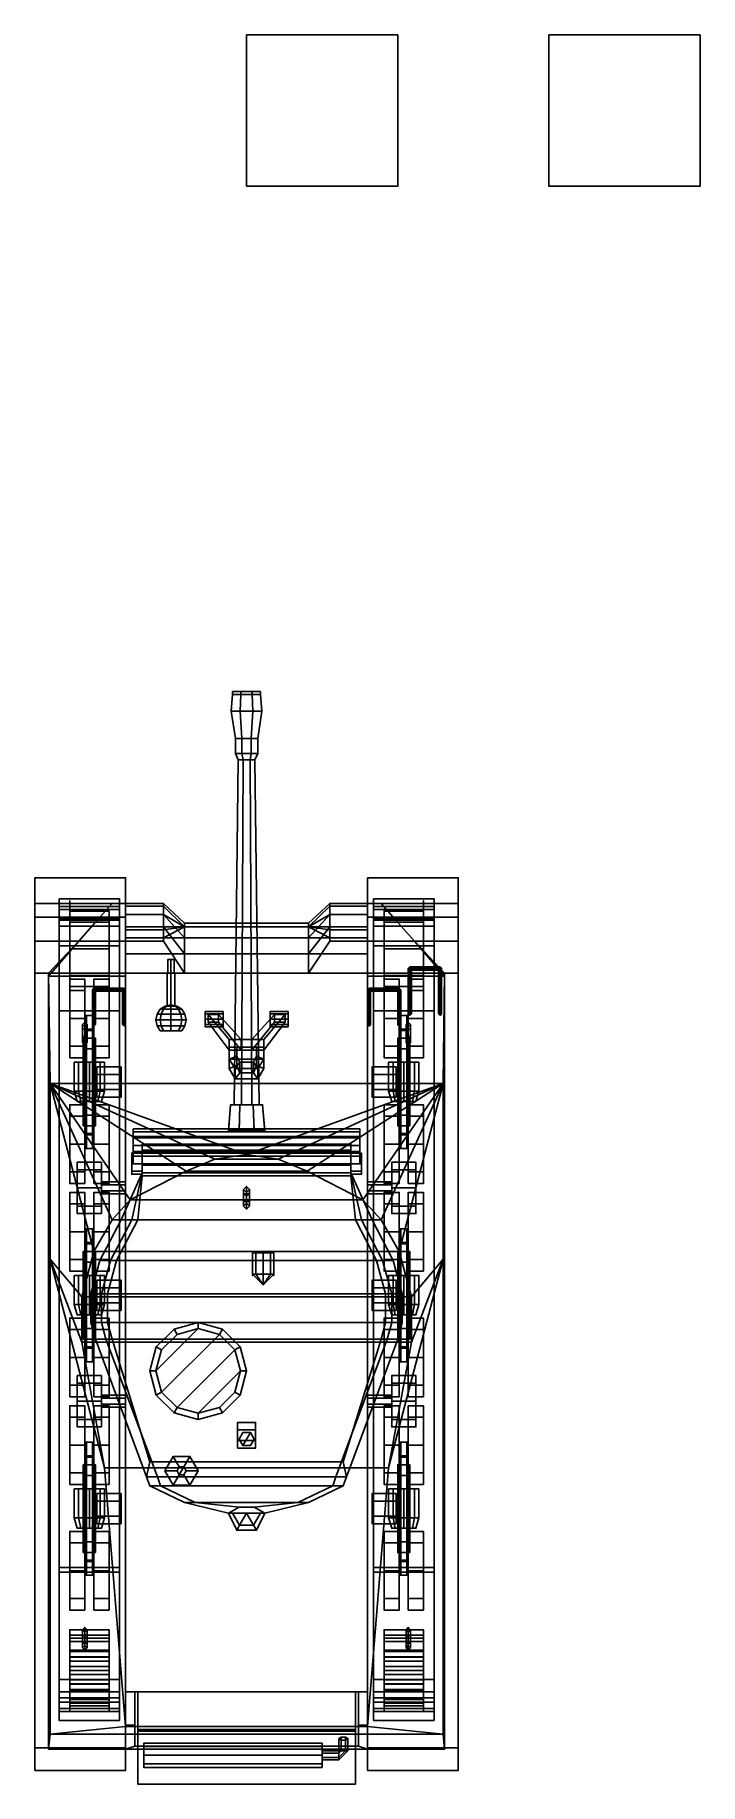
# Model space of a CAD drawing. Header units: millimetres. Extents: x -1.4 to 3, y -3.1 to 8.5.
import ezdxf

# ---------------------------------------------------------------- set-up
doc = ezdxf.new("R2010")
doc.units = ezdxf.units.MM
for name, color, linetype in [('bogie', 5, 'Continuous'), ('gun', 1, 'Continuous'), ('mg', 1, 'Continuous'), ('mudguard', 6, 'Continuous'), ('sleeve', 5, 'Continuous'), ('tracks', 3, 'Continuous'), ('turret', 2, 'Continuous'), ('wheels', 2, 'Continuous')]:
    doc.layers.add(name, color=color, linetype=linetype)

msp = doc.modelspace()

# ---------------------------------------------------------------- linework, layer by layer
for points in [[(1, 8.48, 1), (1, 8.48), (0, 8.48), (0, 8.48, 1)], [(1, 8.48), (1, 7.48), (0, 7.48), (0, 8.48)], [(0, 8.48), (0, 7.48), (0, 7.48, 1), (0, 8.48, 1)], [(0, 8.48, 1), (0, 7.48, 1), (1, 7.48, 1), (1, 8.48, 1)], [(1, 7.48, 1), (1, 7.48), (1, 8.48), (1, 8.48, 1)], [(3, 8.48), (3, 7.48), (2, 7.48), (2, 8.48)], [(2, 8.48), (2, 7.48), (3, 7.48), (3, 8.48)], [(0, 7.48, 1), (0, 7.48), (1, 7.48), (1, 7.48, 1)], [(-0.89, 2.74, 0.99), (-0.97, 2.65, 1.05), (-0.97, 2.65, 1.08), (-0.89, 2.74, 1.02)], [(-0.8, 2.74, 0.99), (-0.8, 2.65, 1.05), (-0.97, 2.65, 1.05), (-0.89, 2.74, 0.99)], [(-0.89, 2.74, 1.02), (-0.97, 2.65, 1.08), (-0.8, 2.65, 1.08), (-0.8, 2.74, 1.02)], [(-0.8, 2.74, 1.02), (-0.8, 2.74, 0.99), (-0.89, 2.74, 0.99), (-0.89, 2.74, 1.02)], [(-0.55, 2.721, 0.786), (-0.55, 2.74, 0.69), (-0.8, 2.74, 0.69), (-0.8, 2.721, 0.786)], [(-0.55, 2.74, 0.69), (-0.55, 2.721, 0.594), (-0.8, 2.721, 0.594), (-0.8, 2.74, 0.69)], [(-0.8, 2.667, 0.867), (-0.8, 2.721, 0.786), (-0.8, 2.74, 0.69), (-0.8, 2.721, 0.594)], [(-0.8, 2.65, 1.08), (-0.8, 2.65, 1.05), (-0.8, 2.74, 0.99), (-0.8, 2.74, 1.02)], [(-0.8, 2.566, 0.925), (-0.8, 2.513, 1.003), (-0.8, 2.65, 1.05), (-0.8, 2.74, 0.99)], [(-0.8, 2.74, 0.99), (-0.8, 2.65, 1.05), (-0.8, 2.513, 1.003), (-0.8, 2.566, 0.925)], [(-0.55, 2.667, 0.867), (-0.55, 2.721, 0.786), (-0.8, 2.721, 0.786), (-0.8, 2.667, 0.867)], [(-0.55, 2.721, 0.594), (-0.55, 2.667, 0.513), (-0.8, 2.667, 0.513), (-0.8, 2.721, 0.594)], [(-0.8, 2.586, 0.921), (-0.8, 2.667, 0.867), (-0.8, 2.721, 0.594), (-0.8, 2.667, 0.513)], [(-0.55, 2.586, 0.921), (-0.55, 2.667, 0.867), (-0.8, 2.667, 0.867), (-0.8, 2.586, 0.921)], [(-0.55, 2.667, 0.513), (-0.55, 2.586, 0.459), (-0.8, 2.586, 0.459), (-0.8, 2.667, 0.513)], [(-0.8, 2.566, 0.925), (-0.8, 2.586, 0.921), (-0.8, 2.667, 0.513), (-0.8, 2.586, 0.459)], [(-0.41, 2.61, 0.77), (-0.41, 2.585, 0.644), (-0.55, 2.721, 0.594), (-0.55, 2.74, 0.69)], [(-0.41, 2.585, 0.896), (-0.41, 2.61, 0.77), (-0.55, 2.74, 0.69), (-0.55, 2.721, 0.786)], [(-0.41, 2.585, 0.644), (-0.41, 2.513, 0.537), (-0.55, 2.667, 0.513), (-0.55, 2.721, 0.594)], [(-0.41, 2.585, 0.896), (-0.41, 2.585, 0.896), (-0.55, 2.721, 0.786), (-0.55, 2.667, 0.867)], [(-0.41, 2.513, 0.537), (-0.41, 2.406, 0.465), (-0.55, 2.586, 0.459), (-0.55, 2.667, 0.513)], [(-0.41, 2.585, 0.896), (-0.41, 2.585, 0.896), (-0.55, 2.667, 0.867), (-0.55, 2.586, 0.921)], [(0.55, 2.74, 0.69), (0.55, 2.721, 0.594), (0.41, 2.585, 0.644), (0.41, 2.61, 0.77)], [(0.55, 2.721, 0.786), (0.55, 2.74, 0.69), (0.41, 2.61, 0.77), (0.41, 2.585, 0.896)], [(0.55, 2.721, 0.594), (0.55, 2.667, 0.513), (0.41, 2.513, 0.537), (0.41, 2.585, 0.644)], [(0.55, 2.667, 0.867), (0.55, 2.721, 0.786), (0.41, 2.585, 0.896)], [(0.55, 2.667, 0.513), (0.55, 2.586, 0.459), (0.41, 2.406, 0.465), (0.41, 2.513, 0.537)], [(0.55, 2.586, 0.921), (0.55, 2.667, 0.867), (0.41, 2.585, 0.896)], [(0.8, 2.74, 0.69), (0.8, 2.721, 0.594), (0.55, 2.721, 0.594), (0.55, 2.74, 0.69)], [(0.8, 2.721, 0.786), (0.8, 2.74, 0.69), (0.55, 2.74, 0.69), (0.55, 2.721, 0.786)], [(0.8, 2.667, 0.867), (0.8, 2.721, 0.786), (0.55, 2.721, 0.786), (0.55, 2.667, 0.867)], [(0.8, 2.721, 0.594), (0.8, 2.667, 0.513), (0.55, 2.667, 0.513), (0.55, 2.721, 0.594)], [(0.8, 2.667, 0.513), (0.8, 2.586, 0.459), (0.55, 2.586, 0.459), (0.55, 2.667, 0.513)], [(0.8, 2.586, 0.921), (0.8, 2.667, 0.867), (0.55, 2.667, 0.867), (0.55, 2.586, 0.921)], [(0.8, 2.721, 0.594), (0.8, 2.74, 0.69), (0.8, 2.721, 0.786), (0.8, 2.667, 0.867)], [(0.8, 2.74, 1.02), (0.8, 2.65, 1.08), (0.97, 2.65, 1.08), (0.89, 2.74, 1.02)], [(0.89, 2.74, 1.02), (0.89, 2.74, 0.99), (0.8, 2.74, 0.99), (0.8, 2.74, 1.02)], [(0.8, 2.74, 0.99), (0.8, 2.65, 1.05), (0.8, 2.65, 1.08), (0.8, 2.74, 1.02)], [(0.89, 2.74, 0.99), (0.97, 2.65, 1.05), (0.8, 2.65, 1.05), (0.8, 2.74, 0.99)], [(0.8, 2.74, 0.99), (0.8, 2.65, 1.05), (0.8, 2.513, 1.003), (0.8, 2.566, 0.925)], [(0.8, 2.566, 0.925), (0.8, 2.513, 1.003), (0.8, 2.65, 1.05), (0.8, 2.74, 0.99)], [(0.8, 2.667, 0.513), (0.8, 2.721, 0.594), (0.8, 2.667, 0.867), (0.8, 2.586, 0.921)], [(0.8, 2.586, 0.459), (0.8, 2.667, 0.513), (0.8, 2.586, 0.921), (0.8, 2.566, 0.925)], [(0.97, 2.65, 1.08), (0.97, 2.65, 1.05), (0.89, 2.74, 0.99), (0.89, 2.74, 1.02)], [(-0.8, 2.49, 1.13), (-0.8, 2.65, 1.08), (-0.97, 2.65, 1.08), (-1.11, 2.49, 1.13)], [(-1.11, 2.49, 1.11), (-0.97, 2.65, 1.05), (-0.8, 2.65, 1.05), (-0.8, 2.49, 1.11)], [(-0.97, 2.65, 1.08), (-0.97, 2.65, 1.05), (-1.11, 2.49, 1.11), (-1.11, 2.49, 1.13)], [(-0.8, 2.49, 1.11), (-0.8, 2.65, 1.05), (-0.8, 2.65, 1.08), (-0.8, 2.49, 1.13)], [(-0.8, 2.65, 1.05), (-0.8, 2.49, 1.11), (-0.8, 2.406, 1.075), (-0.8, 2.513, 1.003)], [(-0.8, 2.513, 1.003), (-0.8, 2.406, 1.075), (-0.8, 2.49, 1.11), (-0.8, 2.65, 1.05)], [(-0.55, 2.566, 0.925), (-0.55, 2.586, 0.921), (-0.8, 2.586, 0.921), (-0.8, 2.566, 0.925)], [(-0.55, 2.586, 0.459), (-0.55, 2.49, 0.44), (-0.8, 2.49, 0.44), (-0.8, 2.586, 0.459)], [(-0.8, 2.406, 1.075), (-0.8, 2.513, 1.003), (-0.8, 2.586, 0.459), (-0.8, 2.49, 0.44)], [(-0.8, 2.513, 1.003), (-0.8, 2.566, 0.925), (-0.8, 2.586, 0.459)], [(-0.55, 2.513, 1.003), (-0.55, 2.566, 0.925), (-0.8, 2.566, 0.925), (-0.8, 2.513, 1.003)], [(-0.41, 2.406, 0.465), (-0.41, 2.28, 0.44), (-0.55, 2.49, 0.44), (-0.55, 2.586, 0.459)], [(-0.41, 2.585, 0.896), (-0.41, 2.585, 0.896), (-0.55, 2.586, 0.921), (-0.55, 2.566, 0.925)], [(0.55, 2.513, 1.003), (0.41, 2.585, 0.896), (-0.41, 2.585, 0.896), (-0.55, 2.513, 1.003)], [(-0.41, 2.585, 0.896), (-0.41, 2.585, 0.896), (-0.55, 2.566, 0.925), (-0.55, 2.513, 1.003)], [(0.41, 2.585, 0.896), (0.41, 2.61, 0.77), (-0.41, 2.61, 0.77), (-0.41, 2.585, 0.896)], [(0.41, 2.61, 0.77), (0.41, 2.585, 0.644), (-0.41, 2.585, 0.644), (-0.41, 2.61, 0.77)], [(0.41, 2.585, 0.644), (0.41, 2.513, 0.537), (-0.41, 2.513, 0.537), (-0.41, 2.585, 0.644)], [(0.55, 2.586, 0.459), (0.55, 2.49, 0.44), (0.41, 2.28, 0.44), (0.41, 2.406, 0.465)], [(0.55, 2.566, 0.925), (0.55, 2.586, 0.921), (0.41, 2.585, 0.896)], [(0.55, 2.513, 1.003), (0.55, 2.566, 0.925), (0.41, 2.585, 0.896)], [(0.8, 2.586, 0.459), (0.8, 2.49, 0.44), (0.55, 2.49, 0.44), (0.55, 2.586, 0.459)], [(0.8, 2.566, 0.925), (0.8, 2.586, 0.921), (0.55, 2.586, 0.921), (0.55, 2.566, 0.925)], [(0.8, 2.513, 1.003), (0.8, 2.566, 0.925), (0.55, 2.566, 0.925), (0.55, 2.513, 1.003)], [(1.11, 2.49, 1.13), (0.97, 2.65, 1.08), (0.8, 2.65, 1.08), (0.8, 2.49, 1.13)], [(0.8, 2.65, 1.08), (0.8, 2.65, 1.05), (0.8, 2.49, 1.11), (0.8, 2.49, 1.13)], [(0.8, 2.49, 1.11), (0.8, 2.65, 1.05), (0.97, 2.65, 1.05), (1.11, 2.49, 1.11)], [(0.8, 2.513, 1.003), (0.8, 2.406, 1.075), (0.8, 2.49, 1.11), (0.8, 2.65, 1.05)], [(0.8, 2.65, 1.05), (0.8, 2.49, 1.11), (0.8, 2.406, 1.075), (0.8, 2.513, 1.003)], [(0.8, 2.49, 0.44), (0.8, 2.586, 0.459), (0.8, 2.513, 1.003), (0.8, 2.406, 1.075)], [(0.8, 2.586, 0.459), (0.8, 2.586, 0.459), (0.8, 2.566, 0.925), (0.8, 2.513, 1.003)], [(1.11, 2.49, 1.11), (0.97, 2.65, 1.05), (0.97, 2.65, 1.08), (1.11, 2.49, 1.13)], [(-1.11, 2.49, 1.13), (-1.31, 2.26, 1.13), (-0.8, 2.26, 1.13), (-0.8, 2.49, 1.13)], [(-1.11, 2.49, 1.11), (-1.31, 2.28, 1.11), (-1.31, 2.26, 1.13), (-1.11, 2.49, 1.13)], [(-0.8, 2.49, 1.11), (-0.8, 2.28, 1.11), (-1.31, 2.28, 1.11), (-1.11, 2.49, 1.11)], [(0.8, 2.406, 1.075), (0.8, 2.513, 1.003), (-0.8, 2.513, 1.003), (-0.8, 2.406, 1.075)], [(-0.55, 2.49, 0.44), (-0.41, 2.28, 0.44), (-0.8, 2.28, 0.44), (-0.8, 2.49, 0.44)], [(-0.8, 2.28, 1.11), (-0.8, 2.406, 1.075), (-0.8, 2.49, 0.44), (-0.8, 2.28, 0.44)], [(-0.8, 2.26, 1.13), (-0.8, 2.28, 1.11), (-0.8, 2.49, 1.11), (-0.8, 2.49, 1.13)], [(-0.8, 2.406, 1.075), (-0.8, 2.28, 1.11), (-0.8, 2.28, 1.11), (-0.8, 2.49, 1.11)], [(-0.8, 2.49, 1.11), (-0.8, 2.28, 1.11), (-0.8, 2.28, 1.11), (-0.8, 2.406, 1.075)], [(0.41, 2.513, 0.537), (0.41, 2.406, 0.465), (-0.41, 2.406, 0.465), (-0.41, 2.513, 0.537)], [(0.8, 2.49, 0.44), (0.8, 2.28, 0.44), (0.41, 2.28, 0.44), (0.55, 2.49, 0.44)], [(0.8, 2.28, 0.44), (0.8, 2.49, 0.44), (0.8, 2.406, 1.075), (0.8, 2.28, 1.11)], [(0.8, 2.49, 1.11), (0.8, 2.28, 1.11), (0.8, 2.26, 1.13), (0.8, 2.49, 1.13)], [(0.8, 2.49, 1.13), (0.8, 2.26, 1.13), (1.31, 2.26, 1.13), (1.11, 2.49, 1.13)], [(1.11, 2.49, 1.11), (1.31, 2.28, 1.11), (0.8, 2.28, 1.11), (0.8, 2.49, 1.11)], [(0.8, 2.49, 1.11), (0.8, 2.28, 1.11), (0.8, 2.28, 1.11), (0.8, 2.406, 1.075)], [(0.8, 2.406, 1.075), (0.8, 2.28, 1.11), (0.8, 2.28, 1.11), (0.8, 2.49, 1.11)], [(1.31, 2.26, 1.13), (1.31, 2.28, 1.11), (1.11, 2.49, 1.11), (1.11, 2.49, 1.13)], [(0.8, 2.28, 1.11), (0.8, 2.406, 1.075), (-0.8, 2.406, 1.075), (-0.8, 2.28, 1.11)], [(0.41, 2.406, 0.465), (0.41, 2.28, 0.44), (-0.41, 2.28, 0.44), (-0.41, 2.406, 0.465)], [(1.08, 2.2, 1.18), (1.07, 2.19, 1.19), (1.07, 2.31, 1.36), (1.08, 2.32, 1.36)], [(1.08, 2.32, 1.36), (1.07, 2.31, 1.36), (1.13, 2.31, 1.42), (1.13, 2.32, 1.41)], [(1.09, 2.19, 1.19), (1.08, 2.2, 1.18), (1.08, 2.32, 1.36), (1.09, 2.31, 1.36)], [(1.09, 2.31, 1.36), (1.08, 2.32, 1.36), (1.13, 2.32, 1.41), (1.13, 2.31, 1.4)], [(1.13, 2.31, 1.4), (1.13, 2.32, 1.41), (1.18, 2.32, 1.43), (1.18, 2.31, 1.42)], [(1.13, 2.32, 1.41), (1.13, 2.31, 1.42), (1.18, 2.31, 1.44), (1.18, 2.32, 1.43)], [(1.23, 2.32, 1.41), (1.23, 2.31, 1.4), (1.18, 2.31, 1.42), (1.18, 2.32, 1.43)], [(1.23, 2.31, 1.42), (1.23, 2.32, 1.41), (1.18, 2.32, 1.43), (1.18, 2.31, 1.44)], [(1.28, 2.32, 1.36), (1.27, 2.31, 1.36), (1.23, 2.31, 1.4), (1.23, 2.32, 1.41)], [(1.29, 2.31, 1.36), (1.28, 2.32, 1.36), (1.23, 2.32, 1.41), (1.23, 2.31, 1.42)], [(1.28, 2.2, 1.18), (1.27, 2.19, 1.19), (1.27, 2.31, 1.36), (1.28, 2.32, 1.36)], [(1.29, 2.19, 1.19), (1.28, 2.2, 1.18), (1.28, 2.32, 1.36), (1.29, 2.31, 1.36)], [(-1.31, 2.28, 1.11), (-1.31, -2.85, 1.11), (-1.3, -2.75, 1.39), (-1.3, 1.55, 1.78)], [(1.31, 2.28, 1.11), (-1.31, 2.28, 1.11), (-1.3, 1.55, 1.78), (1.3, 1.55, 1.78)], [(-0.8, 2.28, 1.11), (-0.8, -2.85, 1.11), (-1.31, -2.85, 1.11), (-1.31, 2.28, 1.11)], [(-0.8, 2.28, 0.44), (-0.8, -2.47, 0.44), (-0.8, -2.47, 1.11), (-0.8, 2.28, 1.11)], [(0.8, 2.28, 0.44), (0.8, -2.47, 0.44), (-0.8, -2.47, 0.44), (-0.8, 2.28, 0.44)], [(0.8, -2.47, 1.11), (0.8, -2.47, 0.44), (0.8, 2.28, 0.44), (0.8, 2.28, 1.11)], [(1.31, 2.28, 1.11), (1.31, -2.85, 1.11), (0.8, -2.85, 1.11), (0.8, 2.28, 1.11)], [(1.07, 2.19, 1.19), (1.08, 2.18, 1.2), (1.08, 2.3, 1.36), (1.07, 2.31, 1.36)], [(1.07, 2.31, 1.36), (1.08, 2.3, 1.36), (1.13, 2.3, 1.41), (1.13, 2.31, 1.42)], [(1.08, 2.02, 1.34), (1.07, 2.01, 1.35), (1.07, 2.306, 1.35), (1.08, 2.292, 1.34)], [(1.07, 2.01, 1.35), (1.08, 2, 1.36), (1.08, 2.3, 1.36), (1.07, 2.306, 1.35)], [(1.08, 2.18, 1.2), (1.09, 2.19, 1.19), (1.09, 2.31, 1.36), (1.08, 2.3, 1.36)], [(1.08, 2.3, 1.36), (1.09, 2.31, 1.36), (1.13, 2.31, 1.4), (1.13, 2.3, 1.41)], [(1.09, 2.01, 1.35), (1.08, 2.02, 1.34), (1.08, 2.292, 1.34), (1.09, 2.306, 1.35)], [(1.08, 2, 1.36), (1.09, 2.01, 1.35), (1.09, 2.306, 1.35), (1.08, 2.3, 1.36)], [(1.13, 2.3, 1.41), (1.13, 2.31, 1.4), (1.18, 2.31, 1.42), (1.18, 2.3, 1.43)], [(1.13, 2.31, 1.42), (1.13, 2.3, 1.41), (1.18, 2.3, 1.43), (1.18, 2.31, 1.44)], [(1.23, 2.31, 1.4), (1.23, 2.3, 1.41), (1.18, 2.3, 1.43), (1.18, 2.31, 1.42)], [(1.23, 2.3, 1.41), (1.23, 2.31, 1.42), (1.18, 2.31, 1.44), (1.18, 2.3, 1.43)], [(1.27, 2.31, 1.36), (1.28, 2.3, 1.36), (1.23, 2.3, 1.41), (1.23, 2.31, 1.4)], [(1.28, 2.3, 1.36), (1.29, 2.31, 1.36), (1.23, 2.31, 1.42), (1.23, 2.3, 1.41)], [(1.27, 2.19, 1.19), (1.28, 2.18, 1.2), (1.28, 2.3, 1.36), (1.27, 2.31, 1.36)], [(1.27, 2.01, 1.35), (1.28, 2, 1.36), (1.28, 2.3, 1.36), (1.27, 2.306, 1.35)], [(1.28, 2.02, 1.34), (1.27, 2.01, 1.35), (1.27, 2.306, 1.35), (1.28, 2.292, 1.34)], [(1.28, 2.18, 1.2), (1.29, 2.19, 1.19), (1.29, 2.31, 1.36), (1.28, 2.3, 1.36)], [(1.28, 2, 1.36), (1.29, 2.01, 1.35), (1.29, 2.306, 1.35), (1.28, 2.3, 1.36)], [(1.29, 2.01, 1.35), (1.28, 2.02, 1.34), (1.28, 2.292, 1.34), (1.29, 2.306, 1.35)], [(1.3, -2.75, 1.39), (1.31, -2.85, 1.11), (1.31, 2.28, 1.11), (1.3, 1.55, 1.78)], [(-1.01, 2.12, 1.25), (-1.02, 2.11, 1.26), (-1.02, 2.17, 1.43), (-1.01, 2.18, 1.43)], [(-1.01, 2.18, 1.43), (-1.02, 2.17, 1.43), (-0.96, 2.17, 1.55), (-0.96, 2.18, 1.54)], [(-1.02, 2.11, 1.26), (-1.01, 2.1, 1.27), (-1.01, 2.16, 1.43), (-1.02, 2.17, 1.43)], [(-1.02, 2.17, 1.43), (-1.01, 2.16, 1.43), (-0.96, 2.16, 1.54), (-0.96, 2.17, 1.55)], [(-1.01, 1.95, 1.41), (-1.02, 1.94, 1.42), (-1.02, 2.166, 1.42), (-1.01, 2.152, 1.41)], [(-1.02, 1.94, 1.42), (-1.01, 1.93, 1.43), (-1.01, 2.16, 1.43), (-1.02, 2.166, 1.42)], [(-1, 2.11, 1.26), (-1.01, 2.12, 1.25), (-1.01, 2.18, 1.43), (-1, 2.17, 1.43)], [(-1, 2.17, 1.43), (-1.01, 2.18, 1.43), (-0.96, 2.18, 1.54), (-0.96, 2.17, 1.53)], [(-1.01, 2.1, 1.27), (-1, 2.11, 1.26), (-1, 2.17, 1.43), (-1.01, 2.16, 1.43)], [(-1.01, 2.16, 1.43), (-1, 2.17, 1.43), (-0.96, 2.17, 1.53), (-0.96, 2.16, 1.54)], [(-1, 1.94, 1.42), (-1.01, 1.95, 1.41), (-1.01, 2.152, 1.41), (-1, 2.166, 1.42)], [(-1.01, 1.93, 1.43), (-1, 1.94, 1.42), (-1, 2.166, 1.42), (-1.01, 2.16, 1.43)], [(-0.96, 2.17, 1.53), (-0.96, 2.18, 1.54), (-0.91, 2.18, 1.56), (-0.91, 2.17, 1.55)], [(-0.96, 2.18, 1.54), (-0.96, 2.17, 1.55), (-0.91, 2.17, 1.57), (-0.91, 2.18, 1.56)], [(-0.96, 2.16, 1.54), (-0.96, 2.17, 1.53), (-0.91, 2.17, 1.55), (-0.91, 2.16, 1.56)], [(-0.96, 2.17, 1.55), (-0.96, 2.16, 1.54), (-0.91, 2.16, 1.56), (-0.91, 2.17, 1.57)], [(-0.86, 2.18, 1.54), (-0.86, 2.17, 1.53), (-0.91, 2.17, 1.55), (-0.91, 2.18, 1.56)], [(-0.86, 2.17, 1.55), (-0.86, 2.18, 1.54), (-0.91, 2.18, 1.56), (-0.91, 2.17, 1.57)], [(-0.86, 2.17, 1.53), (-0.86, 2.16, 1.54), (-0.91, 2.16, 1.56), (-0.91, 2.17, 1.55)], [(-0.86, 2.16, 1.54), (-0.86, 2.17, 1.55), (-0.91, 2.17, 1.57), (-0.91, 2.16, 1.56)], [(-0.81, 2.18, 1.43), (-0.82, 2.17, 1.43), (-0.86, 2.17, 1.53), (-0.86, 2.18, 1.54)], [(-0.8, 2.17, 1.43), (-0.81, 2.18, 1.43), (-0.86, 2.18, 1.54), (-0.86, 2.17, 1.55)], [(-0.82, 2.17, 1.43), (-0.81, 2.16, 1.43), (-0.86, 2.16, 1.54), (-0.86, 2.17, 1.53)], [(-0.81, 2.16, 1.43), (-0.8, 2.17, 1.43), (-0.86, 2.17, 1.55), (-0.86, 2.16, 1.54)], [(-0.81, 2.12, 1.25), (-0.82, 2.11, 1.26), (-0.82, 2.17, 1.43), (-0.81, 2.18, 1.43)], [(-0.82, 2.11, 1.26), (-0.81, 2.1, 1.27), (-0.81, 2.16, 1.43), (-0.82, 2.17, 1.43)], [(-0.81, 1.95, 1.41), (-0.82, 1.94, 1.42), (-0.82, 2.166, 1.42), (-0.81, 2.152, 1.41)], [(-0.82, 1.94, 1.42), (-0.81, 1.93, 1.43), (-0.81, 2.16, 1.43), (-0.82, 2.166, 1.42)], [(-0.8, 2.11, 1.26), (-0.81, 2.12, 1.25), (-0.81, 2.18, 1.43), (-0.8, 2.17, 1.43)], [(-0.81, 2.1, 1.27), (-0.8, 2.11, 1.26), (-0.8, 2.17, 1.43), (-0.81, 2.16, 1.43)], [(-0.8, 1.94, 1.42), (-0.81, 1.95, 1.41), (-0.81, 2.152, 1.41), (-0.8, 2.166, 1.42)], [(-0.81, 1.93, 1.43), (-0.8, 1.94, 1.42), (-0.8, 2.166, 1.42), (-0.81, 2.16, 1.43)], [(0.81, 2.12, 1.25), (0.8, 2.11, 1.26), (0.8, 2.17, 1.43), (0.81, 2.18, 1.43)], [(0.81, 2.18, 1.43), (0.8, 2.17, 1.43), (0.86, 2.17, 1.55), (0.86, 2.18, 1.54)], [(0.8, 2.11, 1.26), (0.81, 2.1, 1.27), (0.81, 2.16, 1.43), (0.8, 2.17, 1.43)], [(0.8, 2.17, 1.43), (0.81, 2.16, 1.43), (0.86, 2.16, 1.54), (0.86, 2.17, 1.55)], [(0.8, 1.94, 1.42), (0.81, 1.93, 1.43), (0.81, 2.16, 1.43), (0.8, 2.166, 1.42)], [(0.81, 1.95, 1.41), (0.8, 1.94, 1.42), (0.8, 2.166, 1.42), (0.81, 2.152, 1.41)], [(0.82, 2.11, 1.26), (0.81, 2.12, 1.25), (0.81, 2.18, 1.43), (0.82, 2.17, 1.43)], [(0.82, 2.17, 1.43), (0.81, 2.18, 1.43), (0.86, 2.18, 1.54), (0.86, 2.17, 1.53)], [(0.81, 2.1, 1.27), (0.82, 2.11, 1.26), (0.82, 2.17, 1.43), (0.81, 2.16, 1.43)], [(0.81, 2.16, 1.43), (0.82, 2.17, 1.43), (0.86, 2.17, 1.53), (0.86, 2.16, 1.54)], [(0.81, 1.93, 1.43), (0.82, 1.94, 1.42), (0.82, 2.166, 1.42), (0.81, 2.16, 1.43)], [(0.82, 1.94, 1.42), (0.81, 1.95, 1.41), (0.81, 2.152, 1.41), (0.82, 2.166, 1.42)], [(0.86, 2.18, 1.54), (0.86, 2.17, 1.55), (0.91, 2.17, 1.57), (0.91, 2.18, 1.56)], [(0.86, 2.17, 1.53), (0.86, 2.18, 1.54), (0.91, 2.18, 1.56), (0.91, 2.17, 1.55)], [(0.86, 2.17, 1.55), (0.86, 2.16, 1.54), (0.91, 2.16, 1.56), (0.91, 2.17, 1.57)], [(0.86, 2.16, 1.54), (0.86, 2.17, 1.53), (0.91, 2.17, 1.55), (0.91, 2.16, 1.56)], [(0.96, 2.17, 1.55), (0.96, 2.18, 1.54), (0.91, 2.18, 1.56), (0.91, 2.17, 1.57)], [(0.96, 2.18, 1.54), (0.96, 2.17, 1.53), (0.91, 2.17, 1.55), (0.91, 2.18, 1.56)], [(0.96, 2.16, 1.54), (0.96, 2.17, 1.55), (0.91, 2.17, 1.57), (0.91, 2.16, 1.56)], [(0.96, 2.17, 1.53), (0.96, 2.16, 1.54), (0.91, 2.16, 1.56), (0.91, 2.17, 1.55)], [(1.02, 2.17, 1.43), (1.01, 2.18, 1.43), (0.96, 2.18, 1.54), (0.96, 2.17, 1.55)], [(1.01, 2.18, 1.43), (1, 2.17, 1.43), (0.96, 2.17, 1.53), (0.96, 2.18, 1.54)], [(1.01, 2.16, 1.43), (1.02, 2.17, 1.43), (0.96, 2.17, 1.55), (0.96, 2.16, 1.54)], [(1, 2.17, 1.43), (1.01, 2.16, 1.43), (0.96, 2.16, 1.54), (0.96, 2.17, 1.53)], [(1.01, 2.12, 1.25), (1, 2.11, 1.26), (1, 2.17, 1.43), (1.01, 2.18, 1.43)], [(1, 2.11, 1.26), (1.01, 2.1, 1.27), (1.01, 2.16, 1.43), (1, 2.17, 1.43)], [(1.01, 1.95, 1.41), (1, 1.94, 1.42), (1, 2.166, 1.42), (1.01, 2.152, 1.41)], [(1, 1.94, 1.42), (1.01, 1.93, 1.43), (1.01, 2.16, 1.43), (1, 2.166, 1.42)], [(1.02, 2.11, 1.26), (1.01, 2.12, 1.25), (1.01, 2.18, 1.43), (1.02, 2.17, 1.43)], [(1.01, 2.1, 1.27), (1.02, 2.11, 1.26), (1.02, 2.17, 1.43), (1.01, 2.16, 1.43)], [(1.02, 1.94, 1.42), (1.01, 1.95, 1.41), (1.01, 2.152, 1.41), (1.02, 2.166, 1.42)], [(1.01, 1.93, 1.43), (1.02, 1.94, 1.42), (1.02, 2.166, 1.42), (1.01, 2.16, 1.43)], [(-0.275, 2.01, 1.355), (-0.275, 1.925, 1.39), (-0.275, 1.94, 1.425), (-0.275, 2.025, 1.39)], [(-0.275, 2.01, 1.355), (-0.275, 2.025, 1.39), (-0.155, 2.025, 1.39), (-0.155, 2.01, 1.355)], [(-0.275, 2.025, 1.39), (-0.275, 1.94, 1.425), (-0.275, 1.975, 1.44), (-0.275, 2.01, 1.425)], [(-0.275, 2.025, 1.39), (-0.275, 2.01, 1.425), (-0.155, 2.01, 1.425), (-0.155, 2.025, 1.39)], [(-0.275, 2.01, 1.425), (-0.275, 1.975, 1.44), (-0.155, 1.975, 1.44), (-0.155, 2.01, 1.425)], [(-0.275, 1.975, 1.44), (-0.275, 1.94, 1.425), (-0.155, 1.94, 1.425), (-0.155, 1.975, 1.44)], [(-0.035, 1.84, 1.6), (-0.185, 2.005, 1.43), (-0.255, 2.005, 1.43), (-0.115, 1.84, 1.6)], [(-0.115, 1.84, 1.6), (-0.255, 2.005, 1.43), (-0.255, 1.955, 1.43), (-0.115, 1.77, 1.6)], [(-0.035, 1.77, 1.6), (-0.185, 1.955, 1.43), (-0.185, 2.005, 1.43), (-0.035, 1.84, 1.6)], [(-0.155, 2.025, 1.39), (-0.155, 1.94, 1.425), (-0.155, 1.925, 1.39), (-0.155, 2.01, 1.355)], [(-0.155, 2.01, 1.425), (-0.155, 1.975, 1.44), (-0.155, 1.94, 1.425), (-0.155, 2.025, 1.39)], [(0.035, 1.84, 1.6), (0.185, 2.005, 1.43), (0.185, 1.955, 1.43), (0.035, 1.77, 1.6)], [(0.255, 2.005, 1.43), (0.185, 2.005, 1.43), (0.035, 1.84, 1.6), (0.115, 1.84, 1.6)], [(0.115, 1.77, 1.6), (0.255, 1.955, 1.43), (0.255, 2.005, 1.43), (0.115, 1.84, 1.6)], [(0.155, 2.025, 1.39), (0.155, 2.01, 1.425), (0.275, 2.01, 1.425), (0.275, 2.025, 1.39)], [(0.155, 2.01, 1.355), (0.155, 2.025, 1.39), (0.275, 2.025, 1.39), (0.275, 2.01, 1.355)], [(0.155, 2.025, 1.39), (0.155, 1.94, 1.425), (0.155, 1.975, 1.44), (0.155, 2.01, 1.425)], [(0.155, 2.01, 1.355), (0.155, 1.925, 1.39), (0.155, 1.94, 1.425), (0.155, 2.025, 1.39)], [(0.155, 2.01, 1.425), (0.155, 1.975, 1.44), (0.275, 1.975, 1.44), (0.275, 2.01, 1.425)], [(0.155, 1.975, 1.44), (0.155, 1.94, 1.425), (0.275, 1.94, 1.425), (0.275, 1.975, 1.44)], [(0.275, 2.01, 1.425), (0.275, 1.975, 1.44), (0.275, 1.94, 1.425), (0.275, 2.025, 1.39)], [(0.275, 2.025, 1.39), (0.275, 1.94, 1.425), (0.275, 1.925, 1.39), (0.275, 2.01, 1.355)], [(-1.085, 1.91, 1.61), (-1.07, 1.91, 1.625), (-1.07, 1.955, 1.57), (-1.085, 1.94, 1.57)], [(-1.07, 1.955, 1.4), (-1.085, 1.94, 1.42), (-1.085, 1.94, 1.57), (-1.07, 1.955, 1.57)], [(-1.07, 1.91, 1.595), (-1.085, 1.91, 1.61), (-1.085, 1.94, 1.57), (-1.07, 1.925, 1.57)], [(-1.085, 1.94, 1.42), (-1.07, 1.925, 1.43), (-1.07, 1.925, 1.57), (-1.085, 1.94, 1.57)], [(-1.07, 1.86, 1.595), (-1.085, 1.86, 1.61), (-1.085, 1.91, 1.61), (-1.07, 1.91, 1.595)], [(-1.085, 1.86, 1.61), (-1.07, 1.86, 1.625), (-1.07, 1.91, 1.625), (-1.085, 1.91, 1.61)], [(-1.085, 1.86, 1.61), (-1.07, 1.86, 1.595), (-1.07, 1.835, 1.57), (-1.085, 1.82, 1.57)], [(-1.07, 1.86, 1.625), (-1.085, 1.86, 1.61), (-1.085, 1.82, 1.57), (-1.07, 1.805, 1.57)], [(-1.07, 1.91, 1.625), (-1.055, 1.91, 1.61), (-1.055, 1.94, 1.57), (-1.07, 1.955, 1.57)], [(-1.055, 1.94, 1.42), (-1.07, 1.955, 1.4), (-1.07, 1.955, 1.57), (-1.055, 1.94, 1.57)], [(-1.055, 1.91, 1.61), (-1.07, 1.91, 1.595), (-1.07, 1.925, 1.57), (-1.055, 1.94, 1.57)], [(-1.07, 1.925, 1.43), (-1.055, 1.94, 1.42), (-1.055, 1.94, 1.57), (-1.07, 1.925, 1.57)], [(-1.055, 1.86, 1.61), (-1.07, 1.86, 1.595), (-1.07, 1.91, 1.595), (-1.055, 1.91, 1.61)], [(-1.07, 1.86, 1.625), (-1.055, 1.86, 1.61), (-1.055, 1.91, 1.61), (-1.07, 1.91, 1.625)], [(-1.07, 1.86, 1.595), (-1.055, 1.86, 1.61), (-1.055, 1.82, 1.57), (-1.07, 1.835, 1.57)], [(-1.055, 1.86, 1.61), (-1.07, 1.86, 1.625), (-1.07, 1.805, 1.57), (-1.055, 1.82, 1.57)], [(-0.275, 1.94, 1.425), (-0.275, 1.925, 1.39), (-0.155, 1.925, 1.39), (-0.155, 1.94, 1.425)], [(-0.255, 1.955, 1.43), (-0.185, 1.955, 1.43), (-0.035, 1.77, 1.6), (-0.115, 1.77, 1.6)], [(0.035, 1.77, 1.6), (0.185, 1.955, 1.43), (0.255, 1.955, 1.43), (0.115, 1.77, 1.6)], [(0.155, 1.94, 1.425), (0.155, 1.925, 1.39), (0.275, 1.925, 1.39), (0.275, 1.94, 1.425)], [(1.055, 1.91, 1.61), (1.07, 1.91, 1.625), (1.07, 1.955, 1.57), (1.055, 1.94, 1.57)], [(1.07, 1.955, 1.4), (1.055, 1.94, 1.42), (1.055, 1.94, 1.57), (1.07, 1.955, 1.57)], [(1.07, 1.91, 1.595), (1.055, 1.91, 1.61), (1.055, 1.94, 1.57), (1.07, 1.925, 1.57)], [(1.055, 1.94, 1.42), (1.07, 1.925, 1.43), (1.07, 1.925, 1.57), (1.055, 1.94, 1.57)], [(1.055, 1.86, 1.61), (1.07, 1.86, 1.625), (1.07, 1.91, 1.625), (1.055, 1.91, 1.61)], [(1.07, 1.86, 1.595), (1.055, 1.86, 1.61), (1.055, 1.91, 1.61), (1.07, 1.91, 1.595)], [(1.07, 1.86, 1.625), (1.055, 1.86, 1.61), (1.055, 1.82, 1.57), (1.07, 1.805, 1.57)], [(1.055, 1.86, 1.61), (1.07, 1.86, 1.595), (1.07, 1.835, 1.57), (1.055, 1.82, 1.57)], [(1.07, 1.91, 1.625), (1.085, 1.91, 1.61), (1.085, 1.94, 1.57), (1.07, 1.955, 1.57)], [(1.085, 1.94, 1.42), (1.07, 1.955, 1.4), (1.07, 1.955, 1.57), (1.085, 1.94, 1.57)], [(1.085, 1.91, 1.61), (1.07, 1.91, 1.595), (1.07, 1.925, 1.57), (1.085, 1.94, 1.57)], [(1.07, 1.925, 1.43), (1.085, 1.94, 1.42), (1.085, 1.94, 1.57), (1.07, 1.925, 1.57)], [(1.07, 1.86, 1.625), (1.085, 1.86, 1.61), (1.085, 1.91, 1.61), (1.07, 1.91, 1.625)], [(1.085, 1.86, 1.61), (1.07, 1.86, 1.595), (1.07, 1.91, 1.595), (1.085, 1.91, 1.61)], [(1.085, 1.86, 1.61), (1.07, 1.86, 1.625), (1.07, 1.805, 1.57), (1.085, 1.82, 1.57)], [(1.07, 1.86, 1.595), (1.085, 1.86, 1.61), (1.085, 1.82, 1.57), (1.07, 1.835, 1.57)], [(-1.07, 1.835, 1.51), (-1.085, 1.82, 1.53), (-1.085, 1.82, 1.57), (-1.07, 1.835, 1.57)], [(-1.085, 1.82, 1.53), (-1.07, 1.805, 1.54), (-1.07, 1.805, 1.57), (-1.085, 1.82, 1.57)], [(-1.055, 1.82, 1.53), (-1.07, 1.835, 1.51), (-1.07, 1.835, 1.57), (-1.055, 1.82, 1.57)], [(-1.07, 1.805, 1.54), (-1.055, 1.82, 1.53), (-1.055, 1.82, 1.57), (-1.07, 1.805, 1.57)], [(0.115, 1.79, 1.65), (0.115, 1.84, 1.6), (-0.115, 1.84, 1.6), (-0.115, 1.79, 1.65)], [(-0.115, 1.79, 1.65), (-0.115, 1.84, 1.6), (-0.115, 1.77, 1.6), (-0.115, 1.71, 1.65)], [(-0.065, 1.73, 1.7), (-0.065, 1.79, 1.65), (-0.115, 1.79, 1.65), (-0.115, 1.71, 1.71)], [(-0.115, 1.71, 1.71), (-0.115, 1.79, 1.65), (-0.115, 1.71, 1.65), (-0.115, 1.65, 1.71)], [(-0.115, 1.77, 1.6), (0.115, 1.77, 1.6), (0.115, 1.71, 1.65), (-0.115, 1.71, 1.65)], [(-0.065, 1.67, 1.7), (-0.065, 1.71, 1.65), (-0.065, 1.79, 1.65), (-0.065, 1.73, 1.7)], [(-0.065, 1.71, 1.65), (0.065, 1.71, 1.65), (0.065, 1.79, 1.65), (-0.065, 1.79, 1.65)], [(-0.035, 1.84, 1.6), (0.035, 1.84, 1.6), (0.035, 1.77, 1.6), (-0.035, 1.77, 1.6)], [(0.115, 1.71, 1.71), (0.115, 1.79, 1.65), (0.065, 1.79, 1.65), (0.065, 1.73, 1.7)], [(0.065, 1.73, 1.7), (0.065, 1.79, 1.65), (0.065, 1.71, 1.65), (0.065, 1.67, 1.7)], [(0.115, 1.71, 1.65), (0.115, 1.77, 1.6), (0.115, 1.84, 1.6), (0.115, 1.79, 1.65)], [(0.115, 1.65, 1.71), (0.115, 1.71, 1.65), (0.115, 1.79, 1.65), (0.115, 1.71, 1.71)], [(1.07, 1.835, 1.51), (1.055, 1.82, 1.53), (1.055, 1.82, 1.57), (1.07, 1.835, 1.57)], [(1.055, 1.82, 1.53), (1.07, 1.805, 1.54), (1.07, 1.805, 1.57), (1.055, 1.82, 1.57)], [(1.085, 1.82, 1.53), (1.07, 1.835, 1.51), (1.07, 1.835, 1.57), (1.085, 1.82, 1.57)], [(1.07, 1.805, 1.54), (1.085, 1.82, 1.53), (1.085, 1.82, 1.57), (1.07, 1.805, 1.57)], [(-0.045, 1.69, 1.73), (-0.065, 1.73, 1.7), (-0.115, 1.71, 1.71), (-0.075, 1.65, 1.77)], [(-0.115, 1.71, 1.65), (-0.065, 1.71, 1.65), (-0.065, 1.67, 1.7), (-0.115, 1.65, 1.71)], [(-0.075, 1.65, 1.77), (-0.115, 1.71, 1.71), (-0.115, 1.65, 1.71), (-0.075, 1.58, 1.77)], [(-0.115, 1.65, 1.71), (-0.065, 1.67, 1.7), (-0.045, 1.62, 1.73), (-0.075, 1.58, 1.77)], [(0.075, 1.65, 1.77), (0.045, 1.69, 1.73), (-0.045, 1.69, 1.73), (-0.075, 1.65, 1.77)], [(-0.075, 1.58, 1.77), (0.075, 1.58, 1.77), (0.075, 1.65, 1.77), (-0.075, 1.65, 1.77)], [(-0.045, 1.62, 1.73), (0.045, 1.62, 1.73), (0.075, 1.58, 1.77), (-0.075, 1.58, 1.77)], [(-0.045, 1.62, 1.73), (-0.065, 1.67, 1.7), (-0.065, 1.73, 1.7), (-0.045, 1.69, 1.73)], [(-0.045, 1.69, 1.73), (0.045, 1.69, 1.73), (0.045, 1.62, 1.73), (-0.045, 1.62, 1.73)], [(0.115, 1.71, 1.71), (0.065, 1.73, 1.7), (0.045, 1.69, 1.73), (0.075, 1.65, 1.77)], [(0.045, 1.69, 1.73), (0.065, 1.73, 1.7), (0.065, 1.67, 1.7), (0.045, 1.62, 1.73)], [(0.045, 1.62, 1.73), (0.065, 1.67, 1.7), (0.115, 1.65, 1.71), (0.075, 1.58, 1.77)], [(0.065, 1.71, 1.65), (0.115, 1.71, 1.65), (0.115, 1.65, 1.71), (0.065, 1.67, 1.7)], [(0.075, 1.58, 1.77), (0.115, 1.65, 1.71), (0.115, 1.71, 1.71), (0.075, 1.65, 1.77)], [(-1.3, 1.55, 1.78), (-1.3, -2.75, 1.39), (-1.3, -2.75, 1.39), (-1.3, 0.39, 1.78)], [(0, 1.08, 1.78), (0, 1.08, 1.78), (1.3, 1.55, 1.78), (-1.3, 1.55, 1.78)], [(-1.3, 1.55, 1.78), (-1.3, 0.39, 1.78), (-1.09, 0.14, 1.78), (-1.01, 0.44, 1.78)], [(-1.3, 1.55, 1.78), (-1.3, 1.55, 1.78), (-1.01, 0.44, 1.78), (-0.89, 0.65, 1.78)], [(-1.3, 1.55, 1.78), (-1.3, 1.55, 1.78), (-0.89, 0.65, 1.78), (-0.77, 0.78, 1.78)], [(-1.3, 1.55, 1.78), (-1.3, 1.55, 1.78), (-0.77, 0.78, 1.78), (-0.4, 0.97, 1.78)], [(-1.3, 1.55, 1.78), (-1.3, 1.55, 1.78), (-0.4, 0.97, 1.78), (-0.21, 1.05, 1.78)], [(-1.3, 1.55, 1.78), (-1.3, 1.55, 1.78), (-0.21, 1.05, 1.78), (0, 1.08, 1.78)], [(0, 1.08, 1.78), (0.21, 1.05, 1.78), (1.3, 1.55, 1.78)], [(0.21, 1.05, 1.78), (0.4, 0.97, 1.78), (1.3, 1.55, 1.78)], [(0.4, 0.97, 1.78), (0.77, 0.78, 1.78), (1.3, 1.55, 1.78)], [(0.77, 0.78, 1.78), (0.89, 0.65, 1.78), (1.3, 1.55, 1.78)], [(0.89, 0.65, 1.78), (1.01, 0.44, 1.78), (1.3, 1.55, 1.78)], [(1.01, 0.44, 1.78), (1.09, 0.14, 1.78), (1.3, 0.39, 1.78), (1.3, 1.55, 1.78)], [(1.3, -2.75, 1.39), (1.3, -2.75, 1.39), (1.3, 1.55, 1.78), (1.3, 0.39, 1.78)], [(-0.21, 1.05, 1.78), (-0.4, 0.97, 1.78), (-0.4, 0.97, 1.85), (-0.21, 1.05, 1.85)], [(-0.21, 1.05, 1.85), (-0.4, 0.97, 1.85), (0.4, 0.97, 1.85), (0.21, 1.05, 1.85)], [(0, 1.08, 1.78), (-0.21, 1.05, 1.78), (-0.21, 1.05, 1.85), (0, 1.08, 1.85)], [(0, 1.08, 1.85), (-0.21, 1.05, 1.85), (0.21, 1.05, 1.85), (0, 1.08, 1.85)], [(0, 1.08, 1.85), (0.21, 1.05, 1.85), (0.21, 1.05, 1.78), (0, 1.08, 1.78)], [(0.21, 1.05, 1.85), (0.4, 0.97, 1.85), (0.4, 0.97, 1.78), (0.21, 1.05, 1.78)], [(-0.4, 0.97, 1.78), (-0.77, 0.78, 1.78), (-0.77, 0.78, 1.85), (-0.4, 0.97, 1.85)], [(-0.4, 0.97, 1.85), (-0.77, 0.78, 1.85), (0.77, 0.78, 1.85), (0.4, 0.97, 1.85)], [(0.4, 0.97, 1.85), (0.77, 0.78, 1.85), (0.77, 0.78, 1.78), (0.4, 0.97, 1.78)], [(-0.77, 0.78, 1.78), (-0.89, 0.65, 1.78), (-0.89, 0.65, 1.85), (-0.77, 0.78, 1.85)], [(-0.77, 0.78, 1.85), (-0.89, 0.65, 1.85), (0.89, 0.65, 1.85), (0.77, 0.78, 1.85)], [(0.77, 0.78, 1.85), (0.89, 0.65, 1.85), (0.89, 0.65, 1.78), (0.77, 0.78, 1.78)], [(-0.89, 0.65, 1.78), (-1.01, 0.44, 1.78), (-1.01, 0.44, 1.85), (-0.89, 0.65, 1.85)], [(-0.89, 0.65, 1.85), (-1.01, 0.44, 1.85), (1.01, 0.44, 1.85), (0.89, 0.65, 1.85)], [(0.89, 0.65, 1.85), (1.01, 0.44, 1.85), (1.01, 0.44, 1.78), (0.89, 0.65, 1.78)], [(-1.3, 0.39, 1.78), (-1.3, -2.75, 1.39), (-0.8, -2.7, 1.55), (-0.94, -0.99, 1.73)], [(-1.3, 0.39, 1.78), (-1.3, 0.39, 1.78), (-0.94, -0.99, 1.73), (-1.09, -0.16, 1.78)], [(-1.3, 0.39, 1.78), (-1.3, 0.39, 1.78), (-1.09, -0.16, 1.78), (-1.09, 0.14, 1.78)], [(-1.01, 0.44, 1.78), (-1.09, 0.14, 1.78), (-1.09, 0.14, 1.85), (-1.01, 0.44, 1.85)], [(-1.01, 0.44, 1.85), (-1.09, 0.14, 1.85), (1.09, 0.14, 1.85), (1.01, 0.44, 1.85)], [(0.94, -0.99, 1.73), (0.8, -2.7, 1.55), (1.3, -2.75, 1.39), (1.3, 0.39, 1.78)], [(1.09, -0.16, 1.78), (0.94, -0.99, 1.73), (1.3, 0.39, 1.78)], [(1.01, 0.44, 1.85), (1.09, 0.14, 1.85), (1.09, 0.14, 1.78), (1.01, 0.44, 1.78)], [(1.09, 0.14, 1.78), (1.09, -0.16, 1.78), (1.3, 0.39, 1.78)], [(-1.09, 0.14, 1.78), (-1.09, -0.16, 1.78), (-1.09, -0.16, 1.85), (-1.09, 0.14, 1.85)], [(-1.09, 0.14, 1.85), (-1.09, -0.16, 1.85), (1.09, -0.16, 1.85), (1.09, 0.14, 1.85)], [(1.09, 0.14, 1.85), (1.09, -0.16, 1.85), (1.09, -0.16, 1.78), (1.09, 0.14, 1.78)], [(-1.09, -0.16, 1.78), (-0.94, -0.99, 1.73), (-0.94, -0.99, 1.85), (-1.09, -0.16, 1.85)], [(-1.09, -0.16, 1.85), (-0.94, -0.99, 1.85), (0.94, -0.99, 1.85), (1.09, -0.16, 1.85)], [(1.09, -0.16, 1.85), (0.94, -0.99, 1.85), (0.94, -0.99, 1.73), (1.09, -0.16, 1.78)], [(-0.94, -0.99, 1.85), (-0.8, -0.99, 1.78), (0.8, -0.99, 1.78), (0.94, -0.99, 1.85)], [(-0.94, -0.99, 1.73), (-0.8, -2.7, 1.55), (-0.8, -2.7, 1.55), (-0.8, -0.99, 1.78)], [(-0.94, -0.99, 1.73), (-0.8, -0.99, 1.78), (-0.8, -0.99, 1.78), (-0.94, -0.99, 1.85)], [(-0.8, -0.99, 1.78), (-0.8, -2.7, 1.55), (0.8, -2.7, 1.55), (0.8, -0.99, 1.78)], [(0.8, -0.99, 1.78), (0.8, -2.7, 1.55), (0.8, -2.7, 1.55), (0.94, -0.99, 1.73)], [(0.94, -0.99, 1.85), (0.8, -0.99, 1.78), (0.8, -0.99, 1.78), (0.94, -0.99, 1.73)], [(-1.07, -2.045, 1.53), (-1.085, -2.06, 1.53), (-1.085, -2.06, 1.62), (-1.07, -2.045, 1.62)], [(-1.085, -2.1, 1.66), (-1.07, -2.1, 1.675), (-1.07, -2.045, 1.62), (-1.085, -2.06, 1.62)], [(-1.085, -2.06, 1.53), (-1.07, -2.075, 1.53), (-1.07, -2.075, 1.62), (-1.085, -2.06, 1.62)], [(-1.07, -2.1, 1.645), (-1.085, -2.1, 1.66), (-1.085, -2.06, 1.62), (-1.07, -2.075, 1.62)], [(-1.055, -2.06, 1.53), (-1.07, -2.045, 1.53), (-1.07, -2.045, 1.62), (-1.055, -2.06, 1.62)], [(-1.07, -2.1, 1.675), (-1.055, -2.1, 1.66), (-1.055, -2.06, 1.62), (-1.07, -2.045, 1.62)], [(-1.07, -2.075, 1.53), (-1.055, -2.06, 1.53), (-1.055, -2.06, 1.62), (-1.07, -2.075, 1.62)], [(-1.055, -2.1, 1.66), (-1.07, -2.1, 1.645), (-1.07, -2.075, 1.62), (-1.055, -2.06, 1.62)], [(1.055, -2.1, 1.66), (1.07, -2.1, 1.675), (1.07, -2.045, 1.62), (1.055, -2.06, 1.62)], [(1.07, -2.045, 1.53), (1.055, -2.06, 1.53), (1.055, -2.06, 1.62), (1.07, -2.045, 1.62)], [(1.07, -2.1, 1.645), (1.055, -2.1, 1.66), (1.055, -2.06, 1.62), (1.07, -2.075, 1.62)], [(1.055, -2.06, 1.53), (1.07, -2.075, 1.53), (1.07, -2.075, 1.62), (1.055, -2.06, 1.62)], [(1.07, -2.1, 1.675), (1.085, -2.1, 1.66), (1.085, -2.06, 1.62), (1.07, -2.045, 1.62)], [(1.085, -2.06, 1.53), (1.07, -2.045, 1.53), (1.07, -2.045, 1.62), (1.085, -2.06, 1.62)], [(1.085, -2.1, 1.66), (1.07, -2.1, 1.645), (1.07, -2.075, 1.62), (1.085, -2.06, 1.62)], [(1.07, -2.075, 1.53), (1.085, -2.06, 1.53), (1.085, -2.06, 1.62), (1.07, -2.075, 1.62)], [(-1.085, -2.1, 1.66), (-1.07, -2.1, 1.645), (-1.07, -2.15, 1.645), (-1.085, -2.15, 1.66)], [(-1.07, -2.1, 1.675), (-1.085, -2.1, 1.66), (-1.085, -2.15, 1.66), (-1.07, -2.15, 1.675)], [(-1.085, -2.15, 1.66), (-1.07, -2.15, 1.645), (-1.07, -2.165, 1.62), (-1.085, -2.18, 1.62)], [(-1.07, -2.15, 1.675), (-1.085, -2.15, 1.66), (-1.085, -2.18, 1.62), (-1.07, -2.195, 1.62)], [(-1.07, -2.165, 1.52), (-1.085, -2.18, 1.52), (-1.085, -2.18, 1.62), (-1.07, -2.165, 1.62)], [(-1.085, -2.18, 1.52), (-1.07, -2.195, 1.52), (-1.07, -2.195, 1.62), (-1.085, -2.18, 1.62)], [(-1.07, -2.1, 1.645), (-1.055, -2.1, 1.66), (-1.055, -2.15, 1.66), (-1.07, -2.15, 1.645)], [(-1.055, -2.1, 1.66), (-1.07, -2.1, 1.675), (-1.07, -2.15, 1.675), (-1.055, -2.15, 1.66)], [(-1.07, -2.15, 1.645), (-1.055, -2.15, 1.66), (-1.055, -2.18, 1.62), (-1.07, -2.165, 1.62)], [(-1.055, -2.15, 1.66), (-1.07, -2.15, 1.675), (-1.07, -2.195, 1.62), (-1.055, -2.18, 1.62)], [(-1.055, -2.18, 1.52), (-1.07, -2.165, 1.52), (-1.07, -2.165, 1.62), (-1.055, -2.18, 1.62)], [(-1.07, -2.195, 1.52), (-1.055, -2.18, 1.52), (-1.055, -2.18, 1.62), (-1.07, -2.195, 1.62)], [(1.055, -2.1, 1.66), (1.07, -2.1, 1.645), (1.07, -2.15, 1.645), (1.055, -2.15, 1.66)], [(1.07, -2.1, 1.675), (1.055, -2.1, 1.66), (1.055, -2.15, 1.66), (1.07, -2.15, 1.675)], [(1.055, -2.15, 1.66), (1.07, -2.15, 1.645), (1.07, -2.165, 1.62), (1.055, -2.18, 1.62)], [(1.07, -2.15, 1.675), (1.055, -2.15, 1.66), (1.055, -2.18, 1.62), (1.07, -2.195, 1.62)], [(1.07, -2.165, 1.52), (1.055, -2.18, 1.52), (1.055, -2.18, 1.62), (1.07, -2.165, 1.62)], [(1.055, -2.18, 1.52), (1.07, -2.195, 1.52), (1.07, -2.195, 1.62), (1.055, -2.18, 1.62)], [(1.07, -2.1, 1.645), (1.085, -2.1, 1.66), (1.085, -2.15, 1.66), (1.07, -2.15, 1.645)], [(1.085, -2.1, 1.66), (1.07, -2.1, 1.675), (1.07, -2.15, 1.675), (1.085, -2.15, 1.66)], [(1.07, -2.15, 1.645), (1.085, -2.15, 1.66), (1.085, -2.18, 1.62), (1.07, -2.165, 1.62)], [(1.085, -2.15, 1.66), (1.07, -2.15, 1.675), (1.07, -2.195, 1.62), (1.085, -2.18, 1.62)], [(1.085, -2.18, 1.52), (1.07, -2.165, 1.52), (1.07, -2.165, 1.62), (1.085, -2.18, 1.62)], [(1.07, -2.195, 1.52), (1.085, -2.18, 1.52), (1.085, -2.18, 1.62), (1.07, -2.195, 1.62)], [(-0.74, -2.47, 0.67), (-0.8, -2.47, 0.44), (0.8, -2.47, 0.44), (0.74, -2.47, 0.67)], [(-0.8, -2.69, 0.96), (-0.8, -2.85, 0.96), (-0.8, -2.85, 1.11), (-0.8, -2.47, 1.11)], [(-0.8, -2.47, 0.83), (-0.8, -2.69, 0.96), (-0.8, -2.47, 1.11)], [(-0.8, -2.47, 0.83), (-0.8, -2.47, 0.44), (-0.74, -2.47, 0.67), (-0.74, -2.47, 0.83)], [(-0.8, -2.69, 0.96), (-0.8, -2.47, 0.83), (-0.74, -2.47, 0.83), (-0.74, -2.69, 0.96)], [(-0.74, -2.47, 0.67), (-0.74, -2.83, 0.67), (-0.74, -2.83, 0.96), (-0.74, -2.69, 0.96)], [(0.74, -2.47, 0.67), (0.74, -2.83, 0.67), (-0.74, -2.83, 0.67), (-0.74, -2.47, 0.67)], [(-0.74, -2.47, 0.83), (-0.74, -2.47, 0.67), (-0.74, -2.69, 0.96), (-0.74, -2.47, 0.83)], [(-0.72, -2.7, 1.55), (-0.72, -2.72, 1.55), (-0.72, -2.73, 1.58), (-0.72, -2.47, 1.58)], [(-0.72, -2.47, 1.58), (-0.72, -2.73, 1.58), (0.72, -2.73, 1.58), (0.72, -2.47, 1.58)], [(0.72, -2.73, 1.58), (0.72, -2.72, 1.55), (0.72, -2.7, 1.55), (0.72, -2.47, 1.58)], [(0.74, -2.69, 0.96), (0.74, -2.47, 0.83), (0.8, -2.47, 0.83), (0.8, -2.69, 0.96)], [(0.74, -2.83, 0.96), (0.74, -2.83, 0.67), (0.74, -2.47, 0.67), (0.74, -2.69, 0.96)], [(0.74, -2.47, 0.83), (0.74, -2.47, 0.67), (0.8, -2.47, 0.44), (0.8, -2.47, 0.83)], [(0.74, -2.69, 0.96), (0.74, -2.47, 0.67), (0.74, -2.47, 0.83)], [(0.8, -2.85, 1.11), (0.8, -2.85, 0.96), (0.8, -2.69, 0.96), (0.8, -2.47, 1.11)], [(0.8, -2.47, 1.11), (0.8, -2.69, 0.96), (0.8, -2.47, 0.83), (0.8, -2.47, 1.11)], [(-1.3, -2.75, 1.39), (-1.31, -2.85, 1.11), (1.31, -2.85, 1.11), (1.3, -2.75, 1.39)], [(-0.8, -2.7, 1.55), (-1.3, -2.75, 1.39), (1.3, -2.75, 1.39), (0.8, -2.7, 1.55)], [(-0.8, -2.69, 0.96), (-0.74, -2.69, 0.96), (-0.74, -2.83, 0.96), (-0.8, -2.85, 0.96)], [(0.72, -2.7, 1.55), (0.72, -2.72, 1.55), (-0.72, -2.72, 1.55), (-0.72, -2.7, 1.55)], [(-0.72, -2.72, 1.55), (-0.72, -3.08, 1.39), (-0.72, -3.08, 1.42), (-0.72, -2.73, 1.58)], [(0.72, -2.72, 1.55), (0.72, -3.08, 1.39), (-0.72, -3.08, 1.39), (-0.72, -2.72, 1.55)], [(-0.72, -2.73, 1.58), (-0.72, -3.08, 1.42), (0.72, -3.08, 1.42), (0.72, -2.73, 1.58)], [(0.625, -2.77, 1.326), (0.61, -2.78, 1.3), (0.61, -2.86, 1.3), (0.625, -2.86, 1.326)], [(0.655, -2.77, 1.326), (0.625, -2.77, 1.326), (0.625, -2.86, 1.326), (0.655, -2.86, 1.326)], [(0.67, -2.78, 1.3), (0.655, -2.77, 1.326), (0.655, -2.86, 1.326), (0.67, -2.86, 1.3)], [(0.72, -3.08, 1.42), (0.72, -3.08, 1.39), (0.72, -2.72, 1.55), (0.72, -2.73, 1.58)], [(0.74, -2.69, 0.96), (0.8, -2.69, 0.96), (0.8, -2.85, 0.96), (0.74, -2.83, 0.96)], [(-0.8, -2.85, 0.96), (-0.74, -2.83, 0.96), (0.74, -2.83, 0.96), (0.8, -2.85, 0.96)], [(-0.8, -2.85, 1.11), (-0.8, -2.85, 0.96), (0.8, -2.85, 0.96), (0.8, -2.85, 1.11)], [(-0.74, -2.83, 0.96), (-0.74, -2.83, 0.67), (0.74, -2.83, 0.67), (0.74, -2.83, 0.96)], [(0.5, -2.833, 1.357), (0.5, -2.81, 1.3), (-0.68, -2.81, 1.3), (-0.68, -2.833, 1.357)], [(0.5, -2.81, 1.3), (0.5, -2.833, 1.243), (-0.68, -2.833, 1.243), (-0.68, -2.81, 1.3)], [(-0.68, -2.97, 1.3), (-0.68, -2.833, 1.357), (-0.68, -2.81, 1.3), (-0.68, -2.947, 1.243)], [(-0.68, -2.947, 1.243), (-0.68, -2.81, 1.3), (-0.68, -2.833, 1.243), (-0.68, -2.89, 1.22)], [(0.5, -2.89, 1.38), (0.5, -2.833, 1.357), (-0.68, -2.833, 1.357), (-0.68, -2.89, 1.38)], [(0.5, -2.833, 1.243), (0.5, -2.89, 1.22), (-0.68, -2.89, 1.22), (-0.68, -2.833, 1.243)], [(-0.68, -2.947, 1.357), (-0.68, -2.89, 1.38), (-0.68, -2.833, 1.357), (-0.68, -2.97, 1.3)], [(0.5, -2.947, 1.357), (0.5, -2.89, 1.38), (-0.68, -2.89, 1.38), (-0.68, -2.947, 1.357)], [(0.5, -2.89, 1.22), (0.5, -2.947, 1.243), (-0.68, -2.947, 1.243), (-0.68, -2.89, 1.22)], [(0.5, -2.81, 1.3), (0.5, -2.947, 1.357), (0.5, -2.97, 1.3), (0.5, -2.833, 1.243)], [(0.5, -2.833, 1.357), (0.5, -2.89, 1.38), (0.5, -2.947, 1.357), (0.5, -2.81, 1.3)], [(0.5, -2.833, 1.243), (0.5, -2.97, 1.3), (0.5, -2.947, 1.243), (0.5, -2.89, 1.22)], [(0.61, -2.875, 1.326), (0.61, -2.86, 1.3), (0.5, -2.86, 1.3), (0.5, -2.875, 1.326)], [(0.61, -2.86, 1.3), (0.61, -2.875, 1.274), (0.5, -2.875, 1.274), (0.5, -2.86, 1.3)], [(0.61, -2.905, 1.326), (0.61, -2.875, 1.326), (0.5, -2.875, 1.326), (0.5, -2.905, 1.326)], [(0.61, -2.875, 1.274), (0.61, -2.905, 1.274), (0.5, -2.905, 1.274), (0.5, -2.875, 1.274)], [(0.61, -2.78, 1.3), (0.625, -2.79, 1.274), (0.625, -2.86, 1.274), (0.61, -2.86, 1.3)], [(0.67, -2.86, 1.3), (0.655, -2.86, 1.326), (0.61, -2.905, 1.326), (0.61, -2.92, 1.3)], [(0.655, -2.86, 1.326), (0.625, -2.86, 1.326), (0.61, -2.875, 1.326), (0.61, -2.905, 1.326)], [(0.625, -2.86, 1.326), (0.61, -2.86, 1.3), (0.61, -2.86, 1.3), (0.61, -2.875, 1.326)], [(0.61, -2.86, 1.3), (0.625, -2.86, 1.274), (0.61, -2.875, 1.274), (0.61, -2.86, 1.3)], [(0.625, -2.86, 1.274), (0.655, -2.86, 1.274), (0.61, -2.905, 1.274), (0.61, -2.875, 1.274)], [(0.655, -2.86, 1.274), (0.67, -2.86, 1.3), (0.61, -2.92, 1.3), (0.61, -2.905, 1.274)], [(0.625, -2.79, 1.274), (0.655, -2.79, 1.274), (0.655, -2.86, 1.274), (0.625, -2.86, 1.274)], [(0.655, -2.79, 1.274), (0.67, -2.78, 1.3), (0.67, -2.86, 1.3), (0.655, -2.86, 1.274)], [(0.5, -2.97, 1.3), (0.5, -2.947, 1.357), (-0.68, -2.947, 1.357), (-0.68, -2.97, 1.3)], [(0.5, -2.947, 1.243), (0.5, -2.97, 1.3), (-0.68, -2.97, 1.3), (-0.68, -2.947, 1.243)], [(0.61, -2.92, 1.3), (0.61, -2.905, 1.326), (0.5, -2.905, 1.326), (0.5, -2.92, 1.3)], [(0.61, -2.905, 1.274), (0.61, -2.92, 1.3), (0.5, -2.92, 1.3), (0.5, -2.905, 1.274)], [(-0.72, -3.08, 1.42), (-0.72, -3.08, 1.39), (0.72, -3.08, 1.39), (0.72, -3.08, 1.42)]]:
    msp.add_3dface(points)
at = {"layer": 'bogie'}
for points in [[(-1.07, 2, 0.25), (-1.07, 1.69, 0.31), (-1.07, 1.69, 0.67), (-1.07, 2, 0.34)], [(-1.01, 2, 0.25), (-1.01, 1.69, 0.31), (-1.07, 1.69, 0.31), (-1.07, 2, 0.25)], [(-1.01, 2, 0.34), (-1.01, 2, 0.25), (-1.07, 2, 0.25), (-1.07, 2, 0.34)], [(-1.07, 2, 0.34), (-1.07, 1.69, 0.67), (-1.01, 1.69, 0.67), (-1.01, 2, 0.34)], [(-1.06, 2, 0.34), (-1.06, 1.78, 0.57), (-1.06, 1.85, 0.66), (-1.06, 1.91, 0.66)], [(-1.02, 1.91, 0.66), (-1.02, 2, 0.34), (-1.06, 2, 0.34), (-1.06, 1.91, 0.66)], [(-1.02, 1.85, 0.66), (-1.02, 1.78, 0.57), (-1.02, 2, 0.34), (-1.02, 1.91, 0.66)], [(-1.01, 1.69, 0.67), (-1.01, 1.69, 0.31), (-1.01, 2, 0.25), (-1.01, 2, 0.34)], [(1.01, 2, 0.25), (1.01, 1.69, 0.31), (1.01, 1.69, 0.67), (1.01, 2, 0.34)], [(1.07, 2, 0.34), (1.07, 2, 0.25), (1.01, 2, 0.25), (1.01, 2, 0.34)], [(1.07, 2, 0.25), (1.07, 1.69, 0.31), (1.01, 1.69, 0.31), (1.01, 2, 0.25)], [(1.01, 2, 0.34), (1.01, 1.69, 0.67), (1.07, 1.69, 0.67), (1.07, 2, 0.34)], [(1.02, 2, 0.34), (1.02, 1.78, 0.57), (1.02, 1.85, 0.66), (1.02, 1.91, 0.66)], [(1.06, 1.91, 0.66), (1.06, 2, 0.34), (1.02, 2, 0.34), (1.02, 1.91, 0.66)], [(1.06, 1.85, 0.66), (1.06, 1.78, 0.57), (1.06, 2, 0.34), (1.06, 1.91, 0.66)], [(1.07, 1.69, 0.67), (1.07, 1.69, 0.31), (1.07, 2, 0.25), (1.07, 2, 0.34)], [(-1.06, 1.85, 0.785), (-1.08, 1.85, 0.75), (-1.08, 1.27, 0.75), (-1.06, 1.27, 0.785)], [(-1.08, 1.85, 0.75), (-1.06, 1.85, 0.715), (-1.06, 1.27, 0.715), (-1.08, 1.27, 0.75)], [(-1.06, 1.85, 0.715), (-1.08, 1.85, 0.75), (-1.06, 1.85, 0.785), (-1.02, 1.85, 0.715)], [(-1.06, 1.91, 0.66), (-1.06, 1.85, 0.66), (-1.06, 1.85, 0.78), (-1.06, 1.9, 0.78)], [(-1.02, 1.9, 0.78), (-1.02, 1.91, 0.66), (-1.06, 1.91, 0.66), (-1.06, 1.9, 0.78)], [(-1.06, 1.9, 0.78), (-1.06, 1.85, 0.78), (-1.02, 1.85, 0.78), (-1.02, 1.9, 0.78)], [(-1.06, 1.85, 0.78), (-1.06, 1.85, 0.66), (-1.02, 1.85, 0.66), (-1.02, 1.85, 0.78)], [(-1.06, 1.85, 0.66), (-1.06, 1.78, 0.57), (-1.02, 1.78, 0.57), (-1.02, 1.85, 0.66)], [(-1.02, 1.85, 0.785), (-1.06, 1.85, 0.785), (-1.06, 1.27, 0.785), (-1.02, 1.27, 0.785)], [(-1.06, 1.85, 0.715), (-1.02, 1.85, 0.715), (-1.02, 1.27, 0.715), (-1.06, 1.27, 0.715)], [(-1.02, 1.85, 0.715), (-1.06, 1.85, 0.785), (-1.02, 1.85, 0.785), (-1, 1.85, 0.75)], [(-1.02, 1.85, 0.78), (-1.02, 1.85, 0.66), (-1.02, 1.91, 0.66), (-1.02, 1.9, 0.78)], [(-1, 1.85, 0.75), (-1.02, 1.85, 0.785), (-1.02, 1.27, 0.785), (-1, 1.27, 0.75)], [(-1.02, 1.85, 0.715), (-1, 1.85, 0.75), (-1, 1.27, 0.75), (-1.02, 1.27, 0.715)], [(1.02, 1.85, 0.715), (1, 1.85, 0.75), (1.02, 1.85, 0.785), (1.06, 1.85, 0.715)], [(1, 1.85, 0.75), (1.02, 1.85, 0.715), (1.02, 1.27, 0.715), (1, 1.27, 0.75)], [(1.02, 1.85, 0.785), (1, 1.85, 0.75), (1, 1.27, 0.75), (1.02, 1.27, 0.785)], [(1.06, 1.9, 0.78), (1.06, 1.91, 0.66), (1.02, 1.91, 0.66), (1.02, 1.9, 0.78)], [(1.02, 1.91, 0.66), (1.02, 1.85, 0.66), (1.02, 1.85, 0.78), (1.02, 1.9, 0.78)], [(1.02, 1.9, 0.78), (1.02, 1.85, 0.78), (1.06, 1.85, 0.78), (1.06, 1.9, 0.78)], [(1.06, 1.85, 0.715), (1.02, 1.85, 0.785), (1.06, 1.85, 0.785), (1.08, 1.85, 0.75)], [(1.02, 1.85, 0.715), (1.06, 1.85, 0.715), (1.06, 1.27, 0.715), (1.02, 1.27, 0.715)], [(1.06, 1.85, 0.785), (1.02, 1.85, 0.785), (1.02, 1.27, 0.785), (1.06, 1.27, 0.785)], [(1.02, 1.85, 0.66), (1.02, 1.78, 0.57), (1.06, 1.78, 0.57), (1.06, 1.85, 0.66)], [(1.02, 1.85, 0.78), (1.02, 1.85, 0.66), (1.06, 1.85, 0.66), (1.06, 1.85, 0.78)], [(1.06, 1.85, 0.78), (1.06, 1.85, 0.66), (1.06, 1.91, 0.66), (1.06, 1.9, 0.78)], [(1.06, 1.85, 0.715), (1.08, 1.85, 0.75), (1.08, 1.27, 0.75), (1.06, 1.27, 0.715)], [(1.08, 1.85, 0.75), (1.06, 1.85, 0.785), (1.06, 1.27, 0.785), (1.08, 1.27, 0.75)], [(-1.111, 1.69, 0.631), (-1.14, 1.69, 0.56), (-1.14, 1.5, 0.56), (-1.111, 1.5, 0.631)], [(-1.14, 1.69, 0.56), (-1.111, 1.69, 0.489), (-1.111, 1.5, 0.489), (-1.14, 1.5, 0.56)], [(-0.969, 1.69, 0.631), (-1.14, 1.69, 0.56), (-1.111, 1.69, 0.631), (-1.04, 1.69, 0.66)], [(-0.94, 1.69, 0.56), (-1.111, 1.69, 0.489), (-1.14, 1.69, 0.56), (-0.969, 1.69, 0.631)], [(-1.04, 1.69, 0.66), (-1.111, 1.69, 0.631), (-1.111, 1.5, 0.631), (-1.04, 1.5, 0.66)], [(-1.111, 1.69, 0.489), (-1.04, 1.69, 0.46), (-1.04, 1.5, 0.46), (-1.111, 1.5, 0.489)], [(-0.969, 1.69, 0.489), (-1.04, 1.69, 0.46), (-1.111, 1.69, 0.489), (-0.94, 1.69, 0.56)], [(-1.07, 1.69, 0.31), (-1.07, 1.43, 0.31), (-1.07, 1.43, 0.43), (-1.07, 1.69, 0.43)], [(-1.07, 1.69, 0.43), (-1.07, 1.43, 0.43), (-1.01, 1.43, 0.43), (-1.01, 1.69, 0.43)], [(-1.01, 1.69, 0.31), (-1.01, 1.43, 0.31), (-1.07, 1.43, 0.31), (-1.07, 1.69, 0.31)], [(-1.07, 1.69, 0.67), (-1.07, 1.69, 0.43), (-1.01, 1.69, 0.43), (-1.01, 1.69, 0.67)], [(-0.969, 1.69, 0.631), (-1.04, 1.69, 0.66), (-1.04, 1.5, 0.66), (-0.969, 1.5, 0.631)], [(-1.04, 1.69, 0.46), (-0.969, 1.69, 0.489), (-0.969, 1.5, 0.489), (-1.04, 1.5, 0.46)], [(-1.01, 1.43, 0.43), (-1.01, 1.43, 0.31), (-1.01, 1.69, 0.31), (-1.01, 1.69, 0.43)], [(-0.94, 1.69, 0.56), (-0.969, 1.69, 0.631), (-0.969, 1.5, 0.631), (-0.94, 1.5, 0.56)], [(-0.969, 1.69, 0.489), (-0.94, 1.69, 0.56), (-0.94, 1.5, 0.56), (-0.969, 1.5, 0.489)], [(1.14, 1.69, 0.56), (0.969, 1.69, 0.489), (0.94, 1.69, 0.56), (1.111, 1.69, 0.631)], [(1.111, 1.69, 0.631), (0.94, 1.69, 0.56), (0.969, 1.69, 0.631), (1.04, 1.69, 0.66)], [(0.94, 1.69, 0.56), (0.969, 1.69, 0.489), (0.969, 1.5, 0.489), (0.94, 1.5, 0.56)], [(0.969, 1.69, 0.631), (0.94, 1.69, 0.56), (0.94, 1.5, 0.56), (0.969, 1.5, 0.631)], [(1.111, 1.69, 0.489), (1.04, 1.69, 0.46), (0.969, 1.69, 0.489), (1.14, 1.69, 0.56)], [(0.969, 1.69, 0.489), (1.04, 1.69, 0.46), (1.04, 1.5, 0.46), (0.969, 1.5, 0.489)], [(1.04, 1.69, 0.66), (0.969, 1.69, 0.631), (0.969, 1.5, 0.631), (1.04, 1.5, 0.66)], [(1.01, 1.69, 0.67), (1.01, 1.69, 0.43), (1.07, 1.69, 0.43), (1.07, 1.69, 0.67)], [(1.01, 1.69, 0.31), (1.01, 1.43, 0.31), (1.01, 1.43, 0.43), (1.01, 1.69, 0.43)], [(1.01, 1.69, 0.43), (1.01, 1.43, 0.43), (1.07, 1.43, 0.43), (1.07, 1.69, 0.43)], [(1.07, 1.69, 0.31), (1.07, 1.43, 0.31), (1.01, 1.43, 0.31), (1.01, 1.69, 0.31)], [(1.04, 1.69, 0.46), (1.111, 1.69, 0.489), (1.111, 1.5, 0.489), (1.04, 1.5, 0.46)], [(1.111, 1.69, 0.631), (1.04, 1.69, 0.66), (1.04, 1.5, 0.66), (1.111, 1.5, 0.631)], [(1.07, 1.43, 0.43), (1.07, 1.43, 0.31), (1.07, 1.69, 0.31), (1.07, 1.69, 0.43)], [(1.111, 1.69, 0.489), (1.14, 1.69, 0.56), (1.14, 1.5, 0.56), (1.111, 1.5, 0.489)], [(1.14, 1.69, 0.56), (1.111, 1.69, 0.631), (1.111, 1.5, 0.631), (1.14, 1.5, 0.56)], [(-1.111, 1.5, 0.631), (-1.14, 1.5, 0.56), (-1.12, 1.43, 0.56), (-1.097, 1.43, 0.617)], [(-1.14, 1.5, 0.56), (-1.111, 1.5, 0.489), (-1.097, 1.43, 0.503), (-1.12, 1.43, 0.56)], [(-0.96, 1.43, 0.56), (-1.097, 1.43, 0.617), (-1.12, 1.43, 0.56), (-0.983, 1.43, 0.503)], [(-0.983, 1.43, 0.503), (-1.12, 1.43, 0.56), (-1.097, 1.43, 0.503), (-1.04, 1.43, 0.48)], [(-1.04, 1.5, 0.66), (-1.111, 1.5, 0.631), (-1.097, 1.43, 0.617), (-1.04, 1.43, 0.64)], [(-1.111, 1.5, 0.489), (-1.04, 1.5, 0.46), (-1.04, 1.43, 0.48), (-1.097, 1.43, 0.503)], [(-0.983, 1.43, 0.617), (-1.04, 1.43, 0.64), (-1.097, 1.43, 0.617), (-0.96, 1.43, 0.56)], [(-1.07, 1.43, 0.67), (-1.07, 1.43, 0.31), (-1.07, 1.12, 0.25), (-1.07, 1.12, 0.34)], [(-1.07, 1.12, 0.25), (-1.07, 1.43, 0.31), (-1.01, 1.43, 0.31), (-1.01, 1.12, 0.25)], [(-1.01, 1.12, 0.34), (-1.01, 1.43, 0.67), (-1.07, 1.43, 0.67), (-1.07, 1.12, 0.34)], [(-1.01, 1.43, 0.67), (-1.01, 1.43, 0.43), (-1.07, 1.43, 0.43), (-1.07, 1.43, 0.67)], [(-0.969, 1.5, 0.631), (-1.04, 1.5, 0.66), (-1.04, 1.43, 0.64), (-0.983, 1.43, 0.617)], [(-1.04, 1.5, 0.46), (-0.969, 1.5, 0.489), (-0.983, 1.43, 0.503), (-1.04, 1.43, 0.48)], [(-1.01, 1.12, 0.25), (-1.01, 1.43, 0.31), (-1.01, 1.43, 0.67), (-1.01, 1.12, 0.34)], [(-0.94, 1.5, 0.56), (-0.969, 1.5, 0.631), (-0.983, 1.43, 0.617), (-0.96, 1.43, 0.56)], [(-0.969, 1.5, 0.489), (-0.94, 1.5, 0.56), (-0.96, 1.43, 0.56), (-0.983, 1.43, 0.503)], [(0.94, 1.5, 0.56), (0.969, 1.5, 0.489), (0.983, 1.43, 0.503), (0.96, 1.43, 0.56)], [(0.969, 1.5, 0.631), (0.94, 1.5, 0.56), (0.96, 1.43, 0.56), (0.983, 1.43, 0.617)], [(1.097, 1.43, 0.503), (0.96, 1.43, 0.56), (0.983, 1.43, 0.503), (1.04, 1.43, 0.48)], [(1.12, 1.43, 0.56), (0.983, 1.43, 0.617), (0.96, 1.43, 0.56), (1.097, 1.43, 0.503)], [(0.969, 1.5, 0.489), (1.04, 1.5, 0.46), (1.04, 1.43, 0.48), (0.983, 1.43, 0.503)], [(1.04, 1.5, 0.66), (0.969, 1.5, 0.631), (0.983, 1.43, 0.617), (1.04, 1.43, 0.64)], [(1.097, 1.43, 0.617), (1.04, 1.43, 0.64), (0.983, 1.43, 0.617), (1.12, 1.43, 0.56)], [(1.01, 1.12, 0.25), (1.01, 1.43, 0.31), (1.07, 1.43, 0.31), (1.07, 1.12, 0.25)], [(1.01, 1.43, 0.67), (1.01, 1.43, 0.31), (1.01, 1.12, 0.25), (1.01, 1.12, 0.34)], [(1.07, 1.43, 0.67), (1.07, 1.43, 0.43), (1.01, 1.43, 0.43), (1.01, 1.43, 0.67)], [(1.07, 1.12, 0.34), (1.07, 1.43, 0.67), (1.01, 1.43, 0.67), (1.01, 1.12, 0.34)], [(1.04, 1.5, 0.46), (1.111, 1.5, 0.489), (1.097, 1.43, 0.503), (1.04, 1.43, 0.48)], [(1.111, 1.5, 0.631), (1.04, 1.5, 0.66), (1.04, 1.43, 0.64), (1.097, 1.43, 0.617)], [(1.07, 1.12, 0.25), (1.07, 1.43, 0.31), (1.07, 1.43, 0.67), (1.07, 1.12, 0.34)], [(1.111, 1.5, 0.489), (1.14, 1.5, 0.56), (1.12, 1.43, 0.56), (1.097, 1.43, 0.503)], [(1.14, 1.5, 0.56), (1.111, 1.5, 0.631), (1.097, 1.43, 0.617), (1.12, 1.43, 0.56)], [(-1.06, 1.27, 0.66), (-1.06, 1.34, 0.57), (-1.06, 1.12, 0.34), (-1.06, 1.21, 0.66)], [(-1.02, 1.27, 0.66), (-1.02, 1.34, 0.57), (-1.06, 1.34, 0.57), (-1.06, 1.27, 0.66)], [(-1.02, 1.12, 0.34), (-1.02, 1.34, 0.57), (-1.02, 1.27, 0.66), (-1.02, 1.21, 0.66)], [(1.06, 1.27, 0.66), (1.06, 1.34, 0.57), (1.02, 1.34, 0.57), (1.02, 1.27, 0.66)], [(1.02, 1.27, 0.66), (1.02, 1.34, 0.57), (1.02, 1.12, 0.34), (1.02, 1.21, 0.66)], [(1.06, 1.12, 0.34), (1.06, 1.34, 0.57), (1.06, 1.27, 0.66), (1.06, 1.21, 0.66)], [(-1.02, 1.27, 0.715), (-1.06, 1.27, 0.785), (-1.08, 1.27, 0.75), (-1.06, 1.27, 0.715)], [(-1.02, 1.22, 0.78), (-1.02, 1.27, 0.78), (-1.06, 1.27, 0.78), (-1.06, 1.22, 0.78)], [(-1.06, 1.27, 0.78), (-1.06, 1.27, 0.66), (-1.06, 1.21, 0.66), (-1.06, 1.22, 0.78)], [(-1.02, 1.27, 0.78), (-1.02, 1.27, 0.66), (-1.06, 1.27, 0.66), (-1.06, 1.27, 0.78)], [(-1, 1.27, 0.75), (-1.02, 1.27, 0.785), (-1.06, 1.27, 0.785), (-1.02, 1.27, 0.715)], [(-1.06, 1.22, 0.78), (-1.06, 1.21, 0.66), (-1.02, 1.21, 0.66), (-1.02, 1.22, 0.78)], [(-1.06, 1.21, 0.66), (-1.06, 1.12, 0.34), (-1.02, 1.12, 0.34), (-1.02, 1.21, 0.66)], [(-1.02, 1.21, 0.66), (-1.02, 1.27, 0.66), (-1.02, 1.27, 0.78), (-1.02, 1.22, 0.78)], [(1.06, 1.27, 0.715), (1.02, 1.27, 0.785), (1, 1.27, 0.75), (1.02, 1.27, 0.715)], [(1.08, 1.27, 0.75), (1.06, 1.27, 0.785), (1.02, 1.27, 0.785), (1.06, 1.27, 0.715)], [(1.06, 1.27, 0.78), (1.06, 1.27, 0.66), (1.02, 1.27, 0.66), (1.02, 1.27, 0.78)], [(1.02, 1.27, 0.78), (1.02, 1.27, 0.66), (1.02, 1.21, 0.66), (1.02, 1.22, 0.78)], [(1.06, 1.22, 0.78), (1.06, 1.27, 0.78), (1.02, 1.27, 0.78), (1.02, 1.22, 0.78)], [(1.02, 1.22, 0.78), (1.02, 1.21, 0.66), (1.06, 1.21, 0.66), (1.06, 1.22, 0.78)], [(1.02, 1.21, 0.66), (1.02, 1.12, 0.34), (1.06, 1.12, 0.34), (1.06, 1.21, 0.66)], [(1.06, 1.21, 0.66), (1.06, 1.27, 0.66), (1.06, 1.27, 0.78), (1.06, 1.22, 0.78)], [(-1.07, 1.12, 0.34), (-1.07, 1.12, 0.25), (-1.01, 1.12, 0.25), (-1.01, 1.12, 0.34)], [(1.01, 1.12, 0.34), (1.01, 1.12, 0.25), (1.07, 1.12, 0.25), (1.07, 1.12, 0.34)], [(-1.07, 0.59, 0.25), (-1.07, 0.28, 0.31), (-1.07, 0.28, 0.67), (-1.07, 0.59, 0.34)], [(-1.01, 0.59, 0.25), (-1.01, 0.28, 0.31), (-1.07, 0.28, 0.31), (-1.07, 0.59, 0.25)], [(-1.07, 0.59, 0.34), (-1.07, 0.28, 0.67), (-1.01, 0.28, 0.67), (-1.01, 0.59, 0.34)], [(-1.01, 0.59, 0.34), (-1.01, 0.59, 0.25), (-1.07, 0.59, 0.25), (-1.07, 0.59, 0.34)], [(-1.06, 0.59, 0.34), (-1.06, 0.37, 0.57), (-1.06, 0.44, 0.66), (-1.06, 0.5, 0.66)], [(-1.02, 0.5, 0.66), (-1.02, 0.59, 0.34), (-1.06, 0.59, 0.34), (-1.06, 0.5, 0.66)], [(-1.02, 0.44, 0.66), (-1.02, 0.37, 0.57), (-1.02, 0.59, 0.34), (-1.02, 0.5, 0.66)], [(-1.01, 0.28, 0.67), (-1.01, 0.28, 0.31), (-1.01, 0.59, 0.25), (-1.01, 0.59, 0.34)], [(1.07, 0.59, 0.25), (1.07, 0.28, 0.31), (1.01, 0.28, 0.31), (1.01, 0.59, 0.25)], [(1.01, 0.59, 0.25), (1.01, 0.28, 0.31), (1.01, 0.28, 0.67), (1.01, 0.59, 0.34)], [(1.01, 0.59, 0.34), (1.01, 0.28, 0.67), (1.07, 0.28, 0.67), (1.07, 0.59, 0.34)], [(1.07, 0.59, 0.34), (1.07, 0.59, 0.25), (1.01, 0.59, 0.25), (1.01, 0.59, 0.34)], [(1.06, 0.5, 0.66), (1.06, 0.59, 0.34), (1.02, 0.59, 0.34), (1.02, 0.5, 0.66)], [(1.02, 0.59, 0.34), (1.02, 0.37, 0.57), (1.02, 0.44, 0.66), (1.02, 0.5, 0.66)], [(1.06, 0.44, 0.66), (1.06, 0.37, 0.57), (1.06, 0.59, 0.34), (1.06, 0.5, 0.66)], [(1.07, 0.28, 0.67), (1.07, 0.28, 0.31), (1.07, 0.59, 0.25), (1.07, 0.59, 0.34)], [(-1.02, 0.49, 0.78), (-1.02, 0.5, 0.66), (-1.06, 0.5, 0.66), (-1.06, 0.49, 0.78)], [(-1.06, 0.5, 0.66), (-1.06, 0.44, 0.66), (-1.06, 0.44, 0.78), (-1.06, 0.49, 0.78)], [(-1.06, 0.49, 0.78), (-1.06, 0.44, 0.78), (-1.02, 0.44, 0.78), (-1.02, 0.49, 0.78)], [(-1.02, 0.44, 0.78), (-1.02, 0.44, 0.66), (-1.02, 0.5, 0.66), (-1.02, 0.49, 0.78)], [(1.02, 0.5, 0.66), (1.02, 0.44, 0.66), (1.02, 0.44, 0.78), (1.02, 0.49, 0.78)], [(1.06, 0.49, 0.78), (1.06, 0.5, 0.66), (1.02, 0.5, 0.66), (1.02, 0.49, 0.78)], [(1.02, 0.49, 0.78), (1.02, 0.44, 0.78), (1.06, 0.44, 0.78), (1.06, 0.49, 0.78)], [(1.06, 0.44, 0.78), (1.06, 0.44, 0.66), (1.06, 0.5, 0.66), (1.06, 0.49, 0.78)], [(-1.06, 0.44, 0.715), (-1.08, 0.44, 0.75), (-1.06, 0.44, 0.785), (-1.02, 0.44, 0.715)], [(-1.08, 0.44, 0.75), (-1.06, 0.44, 0.715), (-1.06, -0.14, 0.715), (-1.08, -0.14, 0.75)], [(-1.06, 0.44, 0.785), (-1.08, 0.44, 0.75), (-1.08, -0.14, 0.75), (-1.06, -0.14, 0.785)], [(-1.02, 0.44, 0.715), (-1.06, 0.44, 0.785), (-1.02, 0.44, 0.785), (-1, 0.44, 0.75)], [(-1.06, 0.44, 0.715), (-1.02, 0.44, 0.715), (-1.02, -0.14, 0.715), (-1.06, -0.14, 0.715)], [(-1.02, 0.44, 0.785), (-1.06, 0.44, 0.785), (-1.06, -0.14, 0.785), (-1.02, -0.14, 0.785)], [(-1.06, 0.44, 0.66), (-1.06, 0.37, 0.57), (-1.02, 0.37, 0.57), (-1.02, 0.44, 0.66)], [(-1.06, 0.44, 0.78), (-1.06, 0.44, 0.66), (-1.02, 0.44, 0.66), (-1.02, 0.44, 0.78)], [(-1.02, 0.44, 0.715), (-1, 0.44, 0.75), (-1, -0.14, 0.75), (-1.02, -0.14, 0.715)], [(-1, 0.44, 0.75), (-1.02, 0.44, 0.785), (-1.02, -0.14, 0.785), (-1, -0.14, 0.75)], [(1.02, 0.44, 0.785), (1, 0.44, 0.75), (1, -0.14, 0.75), (1.02, -0.14, 0.785)], [(1, 0.44, 0.75), (1.02, 0.44, 0.715), (1.02, -0.14, 0.715), (1, -0.14, 0.75)], [(1.02, 0.44, 0.715), (1, 0.44, 0.75), (1.02, 0.44, 0.785), (1.06, 0.44, 0.715)], [(1.02, 0.44, 0.78), (1.02, 0.44, 0.66), (1.06, 0.44, 0.66), (1.06, 0.44, 0.78)], [(1.02, 0.44, 0.66), (1.02, 0.37, 0.57), (1.06, 0.37, 0.57), (1.06, 0.44, 0.66)], [(1.06, 0.44, 0.785), (1.02, 0.44, 0.785), (1.02, -0.14, 0.785), (1.06, -0.14, 0.785)], [(1.02, 0.44, 0.715), (1.06, 0.44, 0.715), (1.06, -0.14, 0.715), (1.02, -0.14, 0.715)], [(1.06, 0.44, 0.715), (1.02, 0.44, 0.785), (1.06, 0.44, 0.785), (1.08, 0.44, 0.75)], [(1.08, 0.44, 0.75), (1.06, 0.44, 0.785), (1.06, -0.14, 0.785), (1.08, -0.14, 0.75)], [(1.06, 0.44, 0.715), (1.08, 0.44, 0.75), (1.08, -0.14, 0.75), (1.06, -0.14, 0.715)], [(-0.94, 0.28, 0.56), (-1.111, 0.28, 0.489), (-1.14, 0.28, 0.56), (-0.969, 0.28, 0.631)], [(-0.969, 0.28, 0.631), (-1.14, 0.28, 0.56), (-1.111, 0.28, 0.631), (-1.04, 0.28, 0.66)], [(-1.14, 0.28, 0.56), (-1.111, 0.28, 0.489), (-1.111, 0.09, 0.489), (-1.14, 0.09, 0.56)], [(-1.111, 0.28, 0.631), (-1.14, 0.28, 0.56), (-1.14, 0.09, 0.56), (-1.111, 0.09, 0.631)], [(-0.969, 0.28, 0.489), (-1.04, 0.28, 0.46), (-1.111, 0.28, 0.489), (-0.94, 0.28, 0.56)], [(-1.111, 0.28, 0.489), (-1.04, 0.28, 0.46), (-1.04, 0.09, 0.46), (-1.111, 0.09, 0.489)], [(-1.04, 0.28, 0.66), (-1.111, 0.28, 0.631), (-1.111, 0.09, 0.631), (-1.04, 0.09, 0.66)], [(-1.07, 0.28, 0.31), (-1.07, 0.02, 0.31), (-1.07, 0.02, 0.43), (-1.07, 0.28, 0.43)], [(-1.07, 0.28, 0.43), (-1.07, 0.02, 0.43), (-1.01, 0.02, 0.43), (-1.01, 0.28, 0.43)], [(-1.01, 0.28, 0.31), (-1.01, 0.02, 0.31), (-1.07, 0.02, 0.31), (-1.07, 0.28, 0.31)], [(-1.07, 0.28, 0.67), (-1.07, 0.28, 0.43), (-1.01, 0.28, 0.43), (-1.01, 0.28, 0.67)], [(-1.04, 0.28, 0.46), (-0.969, 0.28, 0.489), (-0.969, 0.09, 0.489), (-1.04, 0.09, 0.46)], [(-0.969, 0.28, 0.631), (-1.04, 0.28, 0.66), (-1.04, 0.09, 0.66), (-0.969, 0.09, 0.631)], [(-1.01, 0.02, 0.43), (-1.01, 0.02, 0.31), (-1.01, 0.28, 0.31), (-1.01, 0.28, 0.43)], [(-0.969, 0.28, 0.489), (-0.94, 0.28, 0.56), (-0.94, 0.09, 0.56), (-0.969, 0.09, 0.489)], [(-0.94, 0.28, 0.56), (-0.969, 0.28, 0.631), (-0.969, 0.09, 0.631), (-0.94, 0.09, 0.56)], [(0.969, 0.28, 0.631), (0.94, 0.28, 0.56), (0.94, 0.09, 0.56), (0.969, 0.09, 0.631)], [(0.94, 0.28, 0.56), (0.969, 0.28, 0.489), (0.969, 0.09, 0.489), (0.94, 0.09, 0.56)], [(1.111, 0.28, 0.631), (0.94, 0.28, 0.56), (0.969, 0.28, 0.631), (1.04, 0.28, 0.66)], [(1.14, 0.28, 0.56), (0.969, 0.28, 0.489), (0.94, 0.28, 0.56), (1.111, 0.28, 0.631)], [(1.04, 0.28, 0.66), (0.969, 0.28, 0.631), (0.969, 0.09, 0.631), (1.04, 0.09, 0.66)], [(0.969, 0.28, 0.489), (1.04, 0.28, 0.46), (1.04, 0.09, 0.46), (0.969, 0.09, 0.489)], [(1.111, 0.28, 0.489), (1.04, 0.28, 0.46), (0.969, 0.28, 0.489), (1.14, 0.28, 0.56)], [(1.07, 0.28, 0.31), (1.07, 0.02, 0.31), (1.01, 0.02, 0.31), (1.01, 0.28, 0.31)], [(1.01, 0.28, 0.43), (1.01, 0.02, 0.43), (1.07, 0.02, 0.43), (1.07, 0.28, 0.43)], [(1.01, 0.28, 0.31), (1.01, 0.02, 0.31), (1.01, 0.02, 0.43), (1.01, 0.28, 0.43)], [(1.01, 0.28, 0.67), (1.01, 0.28, 0.43), (1.07, 0.28, 0.43), (1.07, 0.28, 0.67)], [(1.111, 0.28, 0.631), (1.04, 0.28, 0.66), (1.04, 0.09, 0.66), (1.111, 0.09, 0.631)], [(1.04, 0.28, 0.46), (1.111, 0.28, 0.489), (1.111, 0.09, 0.489), (1.04, 0.09, 0.46)], [(1.07, 0.02, 0.43), (1.07, 0.02, 0.31), (1.07, 0.28, 0.31), (1.07, 0.28, 0.43)], [(1.14, 0.28, 0.56), (1.111, 0.28, 0.631), (1.111, 0.09, 0.631), (1.14, 0.09, 0.56)], [(1.111, 0.28, 0.489), (1.14, 0.28, 0.56), (1.14, 0.09, 0.56), (1.111, 0.09, 0.489)], [(-1.14, 0.09, 0.56), (-1.111, 0.09, 0.489), (-1.097, 0.02, 0.503), (-1.12, 0.02, 0.56)], [(-1.111, 0.09, 0.631), (-1.14, 0.09, 0.56), (-1.12, 0.02, 0.56), (-1.097, 0.02, 0.617)], [(-0.983, 0.02, 0.503), (-1.12, 0.02, 0.56), (-1.097, 0.02, 0.503), (-1.04, 0.02, 0.48)], [(-0.96, 0.02, 0.56), (-1.097, 0.02, 0.617), (-1.12, 0.02, 0.56), (-0.983, 0.02, 0.503)], [(-1.111, 0.09, 0.489), (-1.04, 0.09, 0.46), (-1.04, 0.02, 0.48), (-1.097, 0.02, 0.503)], [(-1.04, 0.09, 0.66), (-1.111, 0.09, 0.631), (-1.097, 0.02, 0.617), (-1.04, 0.02, 0.64)], [(-0.983, 0.02, 0.617), (-1.04, 0.02, 0.64), (-1.097, 0.02, 0.617), (-0.96, 0.02, 0.56)], [(-1.07, -0.29, 0.25), (-1.07, 0.02, 0.31), (-1.01, 0.02, 0.31), (-1.01, -0.29, 0.25)], [(-1.07, 0.02, 0.67), (-1.07, 0.02, 0.31), (-1.07, -0.29, 0.25), (-1.07, -0.29, 0.34)], [(-1.01, 0.02, 0.67), (-1.01, 0.02, 0.43), (-1.07, 0.02, 0.43), (-1.07, 0.02, 0.67)], [(-1.01, -0.29, 0.34), (-1.01, 0.02, 0.67), (-1.07, 0.02, 0.67), (-1.07, -0.29, 0.34)], [(-1.04, 0.09, 0.46), (-0.969, 0.09, 0.489), (-0.983, 0.02, 0.503), (-1.04, 0.02, 0.48)], [(-0.969, 0.09, 0.631), (-1.04, 0.09, 0.66), (-1.04, 0.02, 0.64), (-0.983, 0.02, 0.617)], [(-1.01, -0.29, 0.25), (-1.01, 0.02, 0.31), (-1.01, 0.02, 0.67), (-1.01, -0.29, 0.34)], [(-0.969, 0.09, 0.489), (-0.94, 0.09, 0.56), (-0.96, 0.02, 0.56), (-0.983, 0.02, 0.503)], [(-0.94, 0.09, 0.56), (-0.969, 0.09, 0.631), (-0.983, 0.02, 0.617), (-0.96, 0.02, 0.56)], [(0.969, 0.09, 0.631), (0.94, 0.09, 0.56), (0.96, 0.02, 0.56), (0.983, 0.02, 0.617)], [(0.94, 0.09, 0.56), (0.969, 0.09, 0.489), (0.983, 0.02, 0.503), (0.96, 0.02, 0.56)], [(1.12, 0.02, 0.56), (0.983, 0.02, 0.617), (0.96, 0.02, 0.56), (1.097, 0.02, 0.503)], [(1.097, 0.02, 0.503), (0.96, 0.02, 0.56), (0.983, 0.02, 0.503), (1.04, 0.02, 0.48)], [(0.969, 0.09, 0.489), (1.04, 0.09, 0.46), (1.04, 0.02, 0.48), (0.983, 0.02, 0.503)], [(1.04, 0.09, 0.66), (0.969, 0.09, 0.631), (0.983, 0.02, 0.617), (1.04, 0.02, 0.64)], [(1.097, 0.02, 0.617), (1.04, 0.02, 0.64), (0.983, 0.02, 0.617), (1.12, 0.02, 0.56)], [(1.01, 0.02, 0.67), (1.01, 0.02, 0.31), (1.01, -0.29, 0.25), (1.01, -0.29, 0.34)], [(1.01, -0.29, 0.25), (1.01, 0.02, 0.31), (1.07, 0.02, 0.31), (1.07, -0.29, 0.25)], [(1.07, -0.29, 0.34), (1.07, 0.02, 0.67), (1.01, 0.02, 0.67), (1.01, -0.29, 0.34)], [(1.07, 0.02, 0.67), (1.07, 0.02, 0.43), (1.01, 0.02, 0.43), (1.01, 0.02, 0.67)], [(1.04, 0.09, 0.46), (1.111, 0.09, 0.489), (1.097, 0.02, 0.503), (1.04, 0.02, 0.48)], [(1.111, 0.09, 0.631), (1.04, 0.09, 0.66), (1.04, 0.02, 0.64), (1.097, 0.02, 0.617)], [(1.07, -0.29, 0.25), (1.07, 0.02, 0.31), (1.07, 0.02, 0.67), (1.07, -0.29, 0.34)], [(1.14, 0.09, 0.56), (1.111, 0.09, 0.631), (1.097, 0.02, 0.617), (1.12, 0.02, 0.56)], [(1.111, 0.09, 0.489), (1.14, 0.09, 0.56), (1.12, 0.02, 0.56), (1.097, 0.02, 0.503)], [(-1.02, -0.14, 0.66), (-1.02, -0.07, 0.57), (-1.06, -0.07, 0.57), (-1.06, -0.14, 0.66)], [(-1.06, -0.14, 0.66), (-1.06, -0.07, 0.57), (-1.06, -0.29, 0.34), (-1.06, -0.2, 0.66)], [(-1.02, -0.29, 0.34), (-1.02, -0.07, 0.57), (-1.02, -0.14, 0.66), (-1.02, -0.2, 0.66)], [(1.02, -0.14, 0.66), (1.02, -0.07, 0.57), (1.02, -0.29, 0.34), (1.02, -0.2, 0.66)], [(1.06, -0.14, 0.66), (1.06, -0.07, 0.57), (1.02, -0.07, 0.57), (1.02, -0.14, 0.66)], [(1.06, -0.29, 0.34), (1.06, -0.07, 0.57), (1.06, -0.14, 0.66), (1.06, -0.2, 0.66)], [(-1.02, -0.14, 0.715), (-1.06, -0.14, 0.785), (-1.08, -0.14, 0.75), (-1.06, -0.14, 0.715)], [(-1, -0.14, 0.75), (-1.02, -0.14, 0.785), (-1.06, -0.14, 0.785), (-1.02, -0.14, 0.715)], [(-1.02, -0.14, 0.78), (-1.02, -0.14, 0.66), (-1.06, -0.14, 0.66), (-1.06, -0.14, 0.78)], [(-1.06, -0.14, 0.78), (-1.06, -0.14, 0.66), (-1.06, -0.2, 0.66), (-1.06, -0.19, 0.78)], [(-1.02, -0.19, 0.78), (-1.02, -0.14, 0.78), (-1.06, -0.14, 0.78), (-1.06, -0.19, 0.78)], [(-1.06, -0.19, 0.78), (-1.06, -0.2, 0.66), (-1.02, -0.2, 0.66), (-1.02, -0.19, 0.78)], [(-1.06, -0.2, 0.66), (-1.06, -0.29, 0.34), (-1.02, -0.29, 0.34), (-1.02, -0.2, 0.66)], [(-1.02, -0.2, 0.66), (-1.02, -0.14, 0.66), (-1.02, -0.14, 0.78), (-1.02, -0.19, 0.78)], [(1.06, -0.14, 0.715), (1.02, -0.14, 0.785), (1, -0.14, 0.75), (1.02, -0.14, 0.715)], [(1.06, -0.19, 0.78), (1.06, -0.14, 0.78), (1.02, -0.14, 0.78), (1.02, -0.19, 0.78)], [(1.02, -0.14, 0.78), (1.02, -0.14, 0.66), (1.02, -0.2, 0.66), (1.02, -0.19, 0.78)], [(1.06, -0.14, 0.78), (1.06, -0.14, 0.66), (1.02, -0.14, 0.66), (1.02, -0.14, 0.78)], [(1.08, -0.14, 0.75), (1.06, -0.14, 0.785), (1.02, -0.14, 0.785), (1.06, -0.14, 0.715)], [(1.02, -0.19, 0.78), (1.02, -0.2, 0.66), (1.06, -0.2, 0.66), (1.06, -0.19, 0.78)], [(1.02, -0.2, 0.66), (1.02, -0.29, 0.34), (1.06, -0.29, 0.34), (1.06, -0.2, 0.66)], [(1.06, -0.2, 0.66), (1.06, -0.14, 0.66), (1.06, -0.14, 0.78), (1.06, -0.19, 0.78)], [(-1.07, -0.29, 0.34), (-1.07, -0.29, 0.25), (-1.01, -0.29, 0.25), (-1.01, -0.29, 0.34)], [(1.01, -0.29, 0.34), (1.01, -0.29, 0.25), (1.07, -0.29, 0.25), (1.07, -0.29, 0.34)], [(-1.01, -0.82, 0.34), (-1.01, -0.82, 0.25), (-1.07, -0.82, 0.25), (-1.07, -0.82, 0.34)], [(-1.01, -0.82, 0.25), (-1.01, -1.13, 0.31), (-1.07, -1.13, 0.31), (-1.07, -0.82, 0.25)], [(-1.07, -0.82, 0.25), (-1.07, -1.13, 0.31), (-1.07, -1.13, 0.67), (-1.07, -0.82, 0.34)], [(-1.07, -0.82, 0.34), (-1.07, -1.13, 0.67), (-1.01, -1.13, 0.67), (-1.01, -0.82, 0.34)], [(-1.02, -0.91, 0.66), (-1.02, -0.82, 0.34), (-1.06, -0.82, 0.34), (-1.06, -0.91, 0.66)], [(-1.06, -0.82, 0.34), (-1.06, -1.04, 0.57), (-1.06, -0.97, 0.66), (-1.06, -0.91, 0.66)], [(-1.06, -0.91, 0.66), (-1.06, -0.97, 0.66), (-1.06, -0.97, 0.78), (-1.06, -0.92, 0.78)], [(-1.02, -0.92, 0.78), (-1.02, -0.91, 0.66), (-1.06, -0.91, 0.66), (-1.06, -0.92, 0.78)], [(-1.06, -0.92, 0.78), (-1.06, -0.97, 0.78), (-1.02, -0.97, 0.78), (-1.02, -0.92, 0.78)], [(-1.02, -0.97, 0.66), (-1.02, -1.04, 0.57), (-1.02, -0.82, 0.34), (-1.02, -0.91, 0.66)], [(-1.02, -0.97, 0.78), (-1.02, -0.97, 0.66), (-1.02, -0.91, 0.66), (-1.02, -0.92, 0.78)], [(-1.01, -1.13, 0.67), (-1.01, -1.13, 0.31), (-1.01, -0.82, 0.25), (-1.01, -0.82, 0.34)], [(1.07, -0.82, 0.34), (1.07, -0.82, 0.25), (1.01, -0.82, 0.25), (1.01, -0.82, 0.34)], [(1.01, -0.82, 0.25), (1.01, -1.13, 0.31), (1.01, -1.13, 0.67), (1.01, -0.82, 0.34)], [(1.07, -0.82, 0.25), (1.07, -1.13, 0.31), (1.01, -1.13, 0.31), (1.01, -0.82, 0.25)], [(1.01, -0.82, 0.34), (1.01, -1.13, 0.67), (1.07, -1.13, 0.67), (1.07, -0.82, 0.34)], [(1.02, -0.82, 0.34), (1.02, -1.04, 0.57), (1.02, -0.97, 0.66), (1.02, -0.91, 0.66)], [(1.06, -0.91, 0.66), (1.06, -0.82, 0.34), (1.02, -0.82, 0.34), (1.02, -0.91, 0.66)], [(1.06, -0.92, 0.78), (1.06, -0.91, 0.66), (1.02, -0.91, 0.66), (1.02, -0.92, 0.78)], [(1.02, -0.91, 0.66), (1.02, -0.97, 0.66), (1.02, -0.97, 0.78), (1.02, -0.92, 0.78)], [(1.02, -0.92, 0.78), (1.02, -0.97, 0.78), (1.06, -0.97, 0.78), (1.06, -0.92, 0.78)], [(1.06, -0.97, 0.66), (1.06, -1.04, 0.57), (1.06, -0.82, 0.34), (1.06, -0.91, 0.66)], [(1.06, -0.97, 0.78), (1.06, -0.97, 0.66), (1.06, -0.91, 0.66), (1.06, -0.92, 0.78)], [(1.07, -1.13, 0.67), (1.07, -1.13, 0.31), (1.07, -0.82, 0.25), (1.07, -0.82, 0.34)], [(-1.06, -0.97, 0.785), (-1.08, -0.97, 0.75), (-1.08, -1.55, 0.75), (-1.06, -1.55, 0.785)], [(-1.08, -0.97, 0.75), (-1.06, -0.97, 0.715), (-1.06, -1.55, 0.715), (-1.08, -1.55, 0.75)], [(-1.06, -0.97, 0.715), (-1.08, -0.97, 0.75), (-1.06, -0.97, 0.785), (-1.02, -0.97, 0.715)], [(-1.06, -0.97, 0.78), (-1.06, -0.97, 0.66), (-1.02, -0.97, 0.66), (-1.02, -0.97, 0.78)], [(-1.06, -0.97, 0.66), (-1.06, -1.04, 0.57), (-1.02, -1.04, 0.57), (-1.02, -0.97, 0.66)], [(-1.02, -0.97, 0.785), (-1.06, -0.97, 0.785), (-1.06, -1.55, 0.785), (-1.02, -1.55, 0.785)], [(-1.06, -0.97, 0.715), (-1.02, -0.97, 0.715), (-1.02, -1.55, 0.715), (-1.06, -1.55, 0.715)], [(-1.02, -0.97, 0.715), (-1.06, -0.97, 0.785), (-1.02, -0.97, 0.785), (-1, -0.97, 0.75)], [(-1, -0.97, 0.75), (-1.02, -0.97, 0.785), (-1.02, -1.55, 0.785), (-1, -1.55, 0.75)], [(-1.02, -0.97, 0.715), (-1, -0.97, 0.75), (-1, -1.55, 0.75), (-1.02, -1.55, 0.715)], [(1.02, -0.97, 0.715), (1, -0.97, 0.75), (1.02, -0.97, 0.785), (1.06, -0.97, 0.715)], [(1, -0.97, 0.75), (1.02, -0.97, 0.715), (1.02, -1.55, 0.715), (1, -1.55, 0.75)], [(1.02, -0.97, 0.785), (1, -0.97, 0.75), (1, -1.55, 0.75), (1.02, -1.55, 0.785)], [(1.06, -0.97, 0.715), (1.02, -0.97, 0.785), (1.06, -0.97, 0.785), (1.08, -0.97, 0.75)], [(1.02, -0.97, 0.715), (1.06, -0.97, 0.715), (1.06, -1.55, 0.715), (1.02, -1.55, 0.715)], [(1.06, -0.97, 0.785), (1.02, -0.97, 0.785), (1.02, -1.55, 0.785), (1.06, -1.55, 0.785)], [(1.02, -0.97, 0.66), (1.02, -1.04, 0.57), (1.06, -1.04, 0.57), (1.06, -0.97, 0.66)], [(1.02, -0.97, 0.78), (1.02, -0.97, 0.66), (1.06, -0.97, 0.66), (1.06, -0.97, 0.78)], [(1.06, -0.97, 0.715), (1.08, -0.97, 0.75), (1.08, -1.55, 0.75), (1.06, -1.55, 0.715)], [(1.08, -0.97, 0.75), (1.06, -0.97, 0.785), (1.06, -1.55, 0.785), (1.08, -1.55, 0.75)], [(-1.111, -1.13, 0.631), (-1.14, -1.13, 0.56), (-1.14, -1.32, 0.56), (-1.111, -1.32, 0.631)], [(-1.14, -1.13, 0.56), (-1.111, -1.13, 0.489), (-1.111, -1.32, 0.489), (-1.14, -1.32, 0.56)], [(-0.969, -1.13, 0.631), (-1.14, -1.13, 0.56), (-1.111, -1.13, 0.631), (-1.04, -1.13, 0.66)], [(-0.94, -1.13, 0.56), (-1.111, -1.13, 0.489), (-1.14, -1.13, 0.56), (-0.969, -1.13, 0.631)], [(-1.111, -1.13, 0.489), (-1.04, -1.13, 0.46), (-1.04, -1.32, 0.46), (-1.111, -1.32, 0.489)], [(-1.04, -1.13, 0.66), (-1.111, -1.13, 0.631), (-1.111, -1.32, 0.631), (-1.04, -1.32, 0.66)], [(-0.969, -1.13, 0.489), (-1.04, -1.13, 0.46), (-1.111, -1.13, 0.489), (-0.94, -1.13, 0.56)], [(-1.01, -1.13, 0.31), (-1.01, -1.39, 0.31), (-1.07, -1.39, 0.31), (-1.07, -1.13, 0.31)], [(-1.07, -1.13, 0.43), (-1.07, -1.39, 0.43), (-1.01, -1.39, 0.43), (-1.01, -1.13, 0.43)], [(-1.07, -1.13, 0.31), (-1.07, -1.39, 0.31), (-1.07, -1.39, 0.43), (-1.07, -1.13, 0.43)], [(-1.07, -1.13, 0.67), (-1.07, -1.13, 0.43), (-1.01, -1.13, 0.43), (-1.01, -1.13, 0.67)], [(-1.04, -1.13, 0.46), (-0.969, -1.13, 0.489), (-0.969, -1.32, 0.489), (-1.04, -1.32, 0.46)], [(-0.969, -1.13, 0.631), (-1.04, -1.13, 0.66), (-1.04, -1.32, 0.66), (-0.969, -1.32, 0.631)], [(-1.01, -1.39, 0.43), (-1.01, -1.39, 0.31), (-1.01, -1.13, 0.31), (-1.01, -1.13, 0.43)], [(-0.94, -1.13, 0.56), (-0.969, -1.13, 0.631), (-0.969, -1.32, 0.631), (-0.94, -1.32, 0.56)], [(-0.969, -1.13, 0.489), (-0.94, -1.13, 0.56), (-0.94, -1.32, 0.56), (-0.969, -1.32, 0.489)], [(0.94, -1.13, 0.56), (0.969, -1.13, 0.489), (0.969, -1.32, 0.489), (0.94, -1.32, 0.56)], [(0.969, -1.13, 0.631), (0.94, -1.13, 0.56), (0.94, -1.32, 0.56), (0.969, -1.32, 0.631)], [(1.14, -1.13, 0.56), (0.969, -1.13, 0.489), (0.94, -1.13, 0.56), (1.111, -1.13, 0.631)], [(1.111, -1.13, 0.631), (0.94, -1.13, 0.56), (0.969, -1.13, 0.631), (1.04, -1.13, 0.66)], [(0.969, -1.13, 0.489), (1.04, -1.13, 0.46), (1.04, -1.32, 0.46), (0.969, -1.32, 0.489)], [(1.111, -1.13, 0.489), (1.04, -1.13, 0.46), (0.969, -1.13, 0.489), (1.14, -1.13, 0.56)], [(1.04, -1.13, 0.66), (0.969, -1.13, 0.631), (0.969, -1.32, 0.631), (1.04, -1.32, 0.66)], [(1.01, -1.13, 0.31), (1.01, -1.39, 0.31), (1.01, -1.39, 0.43), (1.01, -1.13, 0.43)], [(1.01, -1.13, 0.43), (1.01, -1.39, 0.43), (1.07, -1.39, 0.43), (1.07, -1.13, 0.43)], [(1.07, -1.13, 0.31), (1.07, -1.39, 0.31), (1.01, -1.39, 0.31), (1.01, -1.13, 0.31)], [(1.01, -1.13, 0.67), (1.01, -1.13, 0.43), (1.07, -1.13, 0.43), (1.07, -1.13, 0.67)], [(1.04, -1.13, 0.46), (1.111, -1.13, 0.489), (1.111, -1.32, 0.489), (1.04, -1.32, 0.46)], [(1.111, -1.13, 0.631), (1.04, -1.13, 0.66), (1.04, -1.32, 0.66), (1.111, -1.32, 0.631)], [(1.07, -1.39, 0.43), (1.07, -1.39, 0.31), (1.07, -1.13, 0.31), (1.07, -1.13, 0.43)], [(1.111, -1.13, 0.489), (1.14, -1.13, 0.56), (1.14, -1.32, 0.56), (1.111, -1.32, 0.489)], [(1.14, -1.13, 0.56), (1.111, -1.13, 0.631), (1.111, -1.32, 0.631), (1.14, -1.32, 0.56)], [(-1.111, -1.32, 0.631), (-1.14, -1.32, 0.56), (-1.12, -1.39, 0.56), (-1.097, -1.39, 0.617)], [(-1.14, -1.32, 0.56), (-1.111, -1.32, 0.489), (-1.097, -1.39, 0.503), (-1.12, -1.39, 0.56)], [(-1.111, -1.32, 0.489), (-1.04, -1.32, 0.46), (-1.04, -1.39, 0.48), (-1.097, -1.39, 0.503)], [(-1.04, -1.32, 0.66), (-1.111, -1.32, 0.631), (-1.097, -1.39, 0.617), (-1.04, -1.39, 0.64)], [(-1.04, -1.32, 0.46), (-0.969, -1.32, 0.489), (-0.983, -1.39, 0.503), (-1.04, -1.39, 0.48)], [(-0.969, -1.32, 0.631), (-1.04, -1.32, 0.66), (-1.04, -1.39, 0.64), (-0.983, -1.39, 0.617)], [(-0.94, -1.32, 0.56), (-0.969, -1.32, 0.631), (-0.983, -1.39, 0.617), (-0.96, -1.39, 0.56)], [(-0.969, -1.32, 0.489), (-0.94, -1.32, 0.56), (-0.96, -1.39, 0.56), (-0.983, -1.39, 0.503)], [(0.94, -1.32, 0.56), (0.969, -1.32, 0.489), (0.983, -1.39, 0.503), (0.96, -1.39, 0.56)], [(0.969, -1.32, 0.631), (0.94, -1.32, 0.56), (0.96, -1.39, 0.56), (0.983, -1.39, 0.617)], [(0.969, -1.32, 0.489), (1.04, -1.32, 0.46), (1.04, -1.39, 0.48), (0.983, -1.39, 0.503)], [(1.04, -1.32, 0.66), (0.969, -1.32, 0.631), (0.983, -1.39, 0.617), (1.04, -1.39, 0.64)], [(1.04, -1.32, 0.46), (1.111, -1.32, 0.489), (1.097, -1.39, 0.503), (1.04, -1.39, 0.48)], [(1.111, -1.32, 0.631), (1.04, -1.32, 0.66), (1.04, -1.39, 0.64), (1.097, -1.39, 0.617)], [(1.111, -1.32, 0.489), (1.14, -1.32, 0.56), (1.12, -1.39, 0.56), (1.097, -1.39, 0.503)], [(1.14, -1.32, 0.56), (1.111, -1.32, 0.631), (1.097, -1.39, 0.617), (1.12, -1.39, 0.56)], [(-0.96, -1.39, 0.56), (-1.097, -1.39, 0.617), (-1.12, -1.39, 0.56), (-0.983, -1.39, 0.503)], [(-0.983, -1.39, 0.503), (-1.12, -1.39, 0.56), (-1.097, -1.39, 0.503), (-1.04, -1.39, 0.48)], [(-0.983, -1.39, 0.617), (-1.04, -1.39, 0.64), (-1.097, -1.39, 0.617), (-0.96, -1.39, 0.56)], [(-1.07, -1.39, 0.67), (-1.07, -1.39, 0.31), (-1.07, -1.7, 0.25), (-1.07, -1.7, 0.34)], [(-1.07, -1.7, 0.25), (-1.07, -1.39, 0.31), (-1.01, -1.39, 0.31), (-1.01, -1.7, 0.25)], [(-1.01, -1.7, 0.34), (-1.01, -1.39, 0.67), (-1.07, -1.39, 0.67), (-1.07, -1.7, 0.34)], [(-1.01, -1.39, 0.67), (-1.01, -1.39, 0.43), (-1.07, -1.39, 0.43), (-1.07, -1.39, 0.67)], [(-1.06, -1.55, 0.66), (-1.06, -1.48, 0.57), (-1.06, -1.7, 0.34), (-1.06, -1.61, 0.66)], [(-1.02, -1.55, 0.66), (-1.02, -1.48, 0.57), (-1.06, -1.48, 0.57), (-1.06, -1.55, 0.66)], [(-1.02, -1.7, 0.34), (-1.02, -1.48, 0.57), (-1.02, -1.55, 0.66), (-1.02, -1.61, 0.66)], [(-1.01, -1.7, 0.25), (-1.01, -1.39, 0.31), (-1.01, -1.39, 0.67), (-1.01, -1.7, 0.34)], [(1.097, -1.39, 0.503), (0.96, -1.39, 0.56), (0.983, -1.39, 0.503), (1.04, -1.39, 0.48)], [(1.12, -1.39, 0.56), (0.983, -1.39, 0.617), (0.96, -1.39, 0.56), (1.097, -1.39, 0.503)], [(1.097, -1.39, 0.617), (1.04, -1.39, 0.64), (0.983, -1.39, 0.617), (1.12, -1.39, 0.56)], [(1.01, -1.7, 0.25), (1.01, -1.39, 0.31), (1.07, -1.39, 0.31), (1.07, -1.7, 0.25)], [(1.01, -1.39, 0.67), (1.01, -1.39, 0.31), (1.01, -1.7, 0.25), (1.01, -1.7, 0.34)], [(1.07, -1.39, 0.67), (1.07, -1.39, 0.43), (1.01, -1.39, 0.43), (1.01, -1.39, 0.67)], [(1.07, -1.7, 0.34), (1.07, -1.39, 0.67), (1.01, -1.39, 0.67), (1.01, -1.7, 0.34)], [(1.06, -1.55, 0.66), (1.06, -1.48, 0.57), (1.02, -1.48, 0.57), (1.02, -1.55, 0.66)], [(1.02, -1.55, 0.66), (1.02, -1.48, 0.57), (1.02, -1.7, 0.34), (1.02, -1.61, 0.66)], [(1.06, -1.7, 0.34), (1.06, -1.48, 0.57), (1.06, -1.55, 0.66), (1.06, -1.61, 0.66)], [(1.07, -1.7, 0.25), (1.07, -1.39, 0.31), (1.07, -1.39, 0.67), (1.07, -1.7, 0.34)], [(-1.02, -1.55, 0.715), (-1.06, -1.55, 0.785), (-1.08, -1.55, 0.75), (-1.06, -1.55, 0.715)], [(-1.02, -1.6, 0.78), (-1.02, -1.55, 0.78), (-1.06, -1.55, 0.78), (-1.06, -1.6, 0.78)], [(-1.06, -1.55, 0.78), (-1.06, -1.55, 0.66), (-1.06, -1.61, 0.66), (-1.06, -1.6, 0.78)], [(-1.02, -1.55, 0.78), (-1.02, -1.55, 0.66), (-1.06, -1.55, 0.66), (-1.06, -1.55, 0.78)], [(-1, -1.55, 0.75), (-1.02, -1.55, 0.785), (-1.06, -1.55, 0.785), (-1.02, -1.55, 0.715)], [(-1.06, -1.6, 0.78), (-1.06, -1.61, 0.66), (-1.02, -1.61, 0.66), (-1.02, -1.6, 0.78)], [(-1.06, -1.61, 0.66), (-1.06, -1.7, 0.34), (-1.02, -1.7, 0.34), (-1.02, -1.61, 0.66)], [(-1.02, -1.61, 0.66), (-1.02, -1.55, 0.66), (-1.02, -1.55, 0.78), (-1.02, -1.6, 0.78)], [(1.06, -1.55, 0.715), (1.02, -1.55, 0.785), (1, -1.55, 0.75), (1.02, -1.55, 0.715)], [(1.08, -1.55, 0.75), (1.06, -1.55, 0.785), (1.02, -1.55, 0.785), (1.06, -1.55, 0.715)], [(1.06, -1.55, 0.78), (1.06, -1.55, 0.66), (1.02, -1.55, 0.66), (1.02, -1.55, 0.78)], [(1.02, -1.55, 0.78), (1.02, -1.55, 0.66), (1.02, -1.61, 0.66), (1.02, -1.6, 0.78)], [(1.06, -1.6, 0.78), (1.06, -1.55, 0.78), (1.02, -1.55, 0.78), (1.02, -1.6, 0.78)], [(1.02, -1.6, 0.78), (1.02, -1.61, 0.66), (1.06, -1.61, 0.66), (1.06, -1.6, 0.78)], [(1.02, -1.61, 0.66), (1.02, -1.7, 0.34), (1.06, -1.7, 0.34), (1.06, -1.61, 0.66)], [(1.06, -1.61, 0.66), (1.06, -1.55, 0.66), (1.06, -1.55, 0.78), (1.06, -1.6, 0.78)], [(-1.07, -1.7, 0.34), (-1.07, -1.7, 0.25), (-1.01, -1.7, 0.25), (-1.01, -1.7, 0.34)], [(1.01, -1.7, 0.34), (1.01, -1.7, 0.25), (1.07, -1.7, 0.25), (1.07, -1.7, 0.34)]]:
    msp.add_3dface(points, dxfattribs=at)
at = {"layer": 'gun'}
for points in [[(-0.042, 4.01, 2.068), (-0.102, 4.01, 2.128), (-0.092, 4.12, 2.132), (-0.038, 4.12, 2.078)], [(-0.102, 4.01, 2.212), (-0.042, 4.01, 2.272), (-0.038, 4.12, 2.262), (-0.092, 4.12, 2.208)], [(-0.038, 4.14, 2.262), (-0.092, 4.14, 2.208), (-0.092, 4.12, 2.208), (-0.038, 4.12, 2.262)], [(-0.092, 4.14, 2.208), (-0.092, 4.14, 2.132), (-0.092, 4.12, 2.132), (-0.092, 4.12, 2.208)], [(-0.092, 4.14, 2.132), (-0.038, 4.14, 2.078), (-0.038, 4.12, 2.078), (-0.092, 4.12, 2.132)], [(0.042, 4.01, 2.068), (-0.042, 4.01, 2.068), (-0.038, 4.12, 2.078), (0.038, 4.12, 2.078)], [(-0.042, 4.01, 2.272), (0.042, 4.01, 2.272), (0.038, 4.12, 2.262), (-0.038, 4.12, 2.262)], [(0.038, 4.14, 2.262), (-0.038, 4.14, 2.262), (-0.038, 4.12, 2.262), (0.038, 4.12, 2.262)], [(-0.038, 4.14, 2.078), (0.038, 4.14, 2.078), (0.038, 4.12, 2.078), (-0.038, 4.12, 2.078)], [(0.092, 4.14, 2.208), (0.038, 4.14, 2.262), (0.038, 4.12, 2.262), (0.092, 4.12, 2.208)], [(0.038, 4.14, 2.078), (0.092, 4.14, 2.132), (0.092, 4.12, 2.132), (0.038, 4.12, 2.078)], [(0.102, 4.01, 2.128), (0.042, 4.01, 2.068), (0.038, 4.12, 2.078), (0.092, 4.12, 2.132)], [(0.042, 4.01, 2.272), (0.102, 4.01, 2.212), (0.092, 4.12, 2.208), (0.038, 4.12, 2.262)], [(0.092, 4.14, 2.132), (0.092, 4.14, 2.208), (0.092, 4.12, 2.208), (0.092, 4.12, 2.132)], [(-0.031, 3.83, 2.096), (-0.074, 3.83, 2.139), (-0.102, 4.01, 2.128), (-0.042, 4.01, 2.068)], [(-0.074, 3.83, 2.201), (-0.031, 3.83, 2.244), (-0.042, 4.01, 2.272), (-0.102, 4.01, 2.212)], [(0.031, 3.83, 2.096), (-0.031, 3.83, 2.096), (-0.042, 4.01, 2.068), (0.042, 4.01, 2.068)], [(-0.031, 3.83, 2.244), (0.031, 3.83, 2.244), (0.042, 4.01, 2.272), (-0.042, 4.01, 2.272)], [(0.074, 3.83, 2.139), (0.031, 3.83, 2.096), (0.042, 4.01, 2.068), (0.102, 4.01, 2.128)], [(0.031, 3.83, 2.244), (0.074, 3.83, 2.201), (0.102, 4.01, 2.212), (0.042, 4.01, 2.272)], [(-0.031, 3.83, 2.244), (-0.074, 3.83, 2.201), (-0.074, 3.73, 2.201), (-0.031, 3.73, 2.244)], [(-0.074, 3.83, 2.201), (-0.074, 3.83, 2.139), (-0.074, 3.73, 2.139), (-0.074, 3.73, 2.201)], [(-0.074, 3.83, 2.139), (-0.031, 3.83, 2.096), (-0.031, 3.73, 2.096), (-0.074, 3.73, 2.139)], [(0.031, 3.83, 2.244), (-0.031, 3.83, 2.244), (-0.031, 3.73, 2.244), (0.031, 3.73, 2.244)], [(-0.031, 3.83, 2.096), (0.031, 3.83, 2.096), (0.031, 3.73, 2.096), (-0.031, 3.73, 2.096)], [(0.074, 3.83, 2.201), (0.031, 3.83, 2.244), (0.031, 3.73, 2.244), (0.074, 3.73, 2.201)], [(0.031, 3.83, 2.096), (0.074, 3.83, 2.139), (0.074, 3.73, 2.139), (0.031, 3.73, 2.096)], [(0.074, 3.83, 2.139), (0.074, 3.83, 2.201), (0.074, 3.73, 2.201), (0.074, 3.73, 2.139)], [(-0.023, 3.69, 2.115), (-0.055, 3.69, 2.147), (-0.074, 3.73, 2.139), (-0.031, 3.73, 2.096)], [(-0.055, 3.69, 2.147), (-0.055, 3.69, 2.193), (-0.074, 3.73, 2.201), (-0.074, 3.73, 2.139)], [(-0.055, 3.69, 2.193), (-0.023, 3.69, 2.225), (-0.031, 3.73, 2.244), (-0.074, 3.73, 2.201)], [(0.023, 3.69, 2.115), (-0.023, 3.69, 2.115), (-0.031, 3.73, 2.096), (0.031, 3.73, 2.096)], [(-0.023, 3.69, 2.225), (0.023, 3.69, 2.225), (0.031, 3.73, 2.244), (-0.031, 3.73, 2.244)], [(0.055, 3.69, 2.147), (0.023, 3.69, 2.115), (0.031, 3.73, 2.096), (0.074, 3.73, 2.139)], [(0.023, 3.69, 2.225), (0.055, 3.69, 2.193), (0.074, 3.73, 2.201), (0.031, 3.73, 2.244)], [(0.055, 3.69, 2.193), (0.055, 3.69, 2.147), (0.074, 3.73, 2.139), (0.074, 3.73, 2.201)], [(-0.034, 1.41, 2.087), (-0.083, 1.41, 2.136), (-0.055, 3.69, 2.147), (-0.023, 3.69, 2.115)], [(-0.083, 1.41, 2.136), (-0.083, 1.41, 2.204), (-0.055, 3.69, 2.193), (-0.055, 3.69, 2.147)], [(-0.083, 1.41, 2.204), (-0.034, 1.41, 2.253), (-0.023, 3.69, 2.225), (-0.055, 3.69, 2.193)], [(0.034, 1.41, 2.087), (-0.034, 1.41, 2.087), (-0.023, 3.69, 2.115), (0.023, 3.69, 2.115)], [(-0.034, 1.41, 2.253), (0.034, 1.41, 2.253), (0.023, 3.69, 2.225), (-0.023, 3.69, 2.225)], [(0.083, 1.41, 2.136), (0.034, 1.41, 2.087), (0.023, 3.69, 2.115), (0.055, 3.69, 2.147)], [(0.034, 1.41, 2.253), (0.083, 1.41, 2.204), (0.055, 3.69, 2.193), (0.023, 3.69, 2.225)], [(0.083, 1.41, 2.204), (0.083, 1.41, 2.136), (0.055, 3.69, 2.147), (0.055, 3.69, 2.193)]]:
    msp.add_3dface(points, dxfattribs=at)
at = {"layer": 'mg'}
for points in [[(-0.5, 2.37, 1.355), (-0.52, 2.37, 1.335), (-0.52, 2.28, 1.335), (-0.5, 2.28, 1.355)], [(-0.52, 2.37, 1.335), (-0.5, 2.37, 1.315), (-0.5, 2.28, 1.315), (-0.52, 2.28, 1.335)], [(-0.48, 2.37, 1.335), (-0.5, 2.37, 1.315), (-0.52, 2.37, 1.335), (-0.5, 2.37, 1.355)], [(-0.48, 2.37, 1.335), (-0.5, 2.37, 1.355), (-0.5, 2.28, 1.355), (-0.48, 2.28, 1.335)], [(-0.5, 2.37, 1.315), (-0.48, 2.37, 1.335), (-0.48, 2.28, 1.335), (-0.5, 2.28, 1.315)], [(-0.5, 2.28, 1.355), (-0.525, 2.28, 1.33), (-0.525, 2.065, 1.33), (-0.5, 2.065, 1.355)], [(-0.525, 2.28, 1.33), (-0.5, 2.28, 1.305), (-0.5, 2.065, 1.305), (-0.525, 2.065, 1.33)], [(-0.475, 2.28, 1.33), (-0.5, 2.28, 1.305), (-0.525, 2.28, 1.33), (-0.5, 2.28, 1.355)], [(-0.475, 2.28, 1.33), (-0.5, 2.28, 1.355), (-0.5, 2.065, 1.355), (-0.475, 2.065, 1.33)], [(-0.5, 2.28, 1.305), (-0.475, 2.28, 1.33), (-0.475, 2.065, 1.33), (-0.5, 2.065, 1.305)], [(-0.571, 1.97, 1.401), (-0.565, 2.008, 1.395), (-0.592, 2.008, 1.33), (-0.6, 1.97, 1.33)], [(-0.565, 1.932, 1.395), (-0.571, 1.97, 1.401), (-0.6, 1.97, 1.33), (-0.592, 1.932, 1.33)], [(-0.592, 2.008, 1.33), (-0.571, 2.041, 1.33), (-0.55, 2.041, 1.28), (-0.565, 2.008, 1.265)], [(-0.565, 2.008, 1.395), (-0.55, 2.041, 1.38), (-0.571, 2.041, 1.33), (-0.592, 2.008, 1.33)], [(-0.571, 2.041, 1.33), (-0.538, 2.062, 1.33), (-0.527, 2.062, 1.303), (-0.55, 2.041, 1.28)], [(-0.55, 2.041, 1.38), (-0.527, 2.062, 1.357), (-0.538, 2.062, 1.33), (-0.571, 2.041, 1.33)], [(-0.5, 1.97, 1.43), (-0.5, 2.008, 1.422), (-0.565, 2.008, 1.395), (-0.571, 1.97, 1.401)], [(-0.5, 1.932, 1.422), (-0.5, 1.97, 1.43), (-0.571, 1.97, 1.401), (-0.565, 1.932, 1.395)], [(-0.565, 2.008, 1.265), (-0.55, 2.041, 1.28), (-0.5, 2.041, 1.259), (-0.5, 2.008, 1.238)], [(-0.5, 2.008, 1.422), (-0.5, 2.041, 1.401), (-0.55, 2.041, 1.38), (-0.565, 2.008, 1.395)], [(-0.55, 2.041, 1.28), (-0.527, 2.062, 1.303), (-0.5, 2.062, 1.292), (-0.5, 2.041, 1.259)], [(-0.5, 2.041, 1.401), (-0.5, 2.062, 1.368), (-0.527, 2.062, 1.357), (-0.55, 2.041, 1.38)], [(-0.538, 2.062, 1.33), (-0.5, 2.07, 1.33), (-0.5, 2.07, 1.33), (-0.527, 2.062, 1.303)], [(-0.527, 2.062, 1.357), (-0.5, 2.07, 1.33), (-0.5, 2.07, 1.33), (-0.538, 2.062, 1.33)], [(-0.527, 2.062, 1.303), (-0.5, 2.07, 1.33), (-0.5, 2.07, 1.33), (-0.5, 2.062, 1.292)], [(-0.5, 2.062, 1.368), (-0.5, 2.07, 1.33), (-0.5, 2.07, 1.33), (-0.527, 2.062, 1.357)], [(-0.5, 2.062, 1.292), (-0.5, 2.07, 1.33), (-0.5, 2.07, 1.33), (-0.473, 2.062, 1.303)], [(-0.473, 2.062, 1.303), (-0.5, 2.07, 1.33), (-0.5, 2.07, 1.33), (-0.462, 2.062, 1.33)], [(-0.462, 2.062, 1.33), (-0.5, 2.07, 1.33), (-0.5, 2.07, 1.33), (-0.473, 2.062, 1.357)], [(-0.473, 2.062, 1.357), (-0.5, 2.07, 1.33), (-0.5, 2.07, 1.33), (-0.5, 2.062, 1.368)], [(-0.5, 2.041, 1.259), (-0.5, 2.062, 1.292), (-0.473, 2.062, 1.303), (-0.45, 2.041, 1.28)], [(-0.45, 2.041, 1.38), (-0.473, 2.062, 1.357), (-0.5, 2.062, 1.368), (-0.5, 2.041, 1.401)], [(-0.5, 2.008, 1.238), (-0.5, 2.041, 1.259), (-0.45, 2.041, 1.28), (-0.435, 2.008, 1.265)], [(-0.435, 2.008, 1.395), (-0.45, 2.041, 1.38), (-0.5, 2.041, 1.401), (-0.5, 2.008, 1.422)], [(-0.429, 1.97, 1.401), (-0.435, 2.008, 1.395), (-0.5, 2.008, 1.422), (-0.5, 1.97, 1.43)], [(-0.435, 1.932, 1.395), (-0.429, 1.97, 1.401), (-0.5, 1.97, 1.43), (-0.5, 1.932, 1.422)], [(-0.45, 2.041, 1.28), (-0.473, 2.062, 1.303), (-0.462, 2.062, 1.33), (-0.429, 2.041, 1.33)], [(-0.429, 2.041, 1.33), (-0.462, 2.062, 1.33), (-0.473, 2.062, 1.357), (-0.45, 2.041, 1.38)], [(-0.435, 2.008, 1.265), (-0.45, 2.041, 1.28), (-0.429, 2.041, 1.33), (-0.408, 2.008, 1.33)], [(-0.408, 2.008, 1.33), (-0.429, 2.041, 1.33), (-0.45, 2.041, 1.38), (-0.435, 2.008, 1.395)], [(-0.4, 1.97, 1.33), (-0.408, 2.008, 1.33), (-0.435, 2.008, 1.395), (-0.429, 1.97, 1.401)], [(-0.408, 1.932, 1.33), (-0.4, 1.97, 1.33), (-0.429, 1.97, 1.401), (-0.435, 1.932, 1.395)], [(-0.55, 1.899, 1.38), (-0.565, 1.932, 1.395), (-0.592, 1.932, 1.33), (-0.571, 1.899, 1.33)], [(-0.5, 1.899, 1.401), (-0.5, 1.932, 1.422), (-0.565, 1.932, 1.395), (-0.55, 1.899, 1.38)], [(-0.45, 1.899, 1.38), (-0.435, 1.932, 1.395), (-0.5, 1.932, 1.422), (-0.5, 1.899, 1.401)], [(-0.429, 1.899, 1.33), (-0.408, 1.932, 1.33), (-0.435, 1.932, 1.395), (-0.45, 1.899, 1.38)]]:
    msp.add_3dface(points, dxfattribs=at)
at = {"layer": 'mudguard'}
for points in [[(-1.4, 2.91, 0.74), (-1.4, 2.74, 0.99), (-0.8, 2.74, 0.99), (-0.8, 2.91, 0.74)], [(-0.8, 2.91, 0.74), (-0.8, 2.74, 0.99), (-1.4, 2.74, 0.99), (-1.4, 2.91, 0.74)], [(-1.4, 2.91, 0.74), (-1.4, 2.74, 0.99), (-1.4, 2.59, 0.76), (-1.4, 2.88, 0.7)], [(-1.4, 2.88, 0.7), (-1.4, 2.59, 0.76), (-1.4, 2.74, 0.99), (-1.4, 2.91, 0.74)], [(-0.8, 2.91, 0.74), (-0.8, 2.74, 0.99), (-0.8, 2.566, 0.925)], [(-0.8, 2.566, 0.925), (-0.8, 2.566, 0.925), (-0.8, 2.74, 0.99), (-0.8, 2.91, 0.74)], [(0.8, 2.91, 0.74), (0.8, 2.74, 0.99), (1.4, 2.74, 0.99), (1.4, 2.91, 0.74)], [(1.4, 2.91, 0.74), (1.4, 2.74, 0.99), (0.8, 2.74, 0.99), (0.8, 2.91, 0.74)], [(0.8, 2.91, 0.74), (0.8, 2.74, 0.99), (0.8, 2.566, 0.925)], [(0.8, 2.566, 0.925), (0.8, 2.566, 0.925), (0.8, 2.74, 0.99), (0.8, 2.91, 0.74)], [(1.4, 2.91, 0.74), (1.4, 2.74, 0.99), (1.4, 2.59, 0.76), (1.4, 2.88, 0.7)], [(1.4, 2.88, 0.7), (1.4, 2.59, 0.76), (1.4, 2.74, 0.99), (1.4, 2.91, 0.74)], [(-1.4, 2.74, 0.99), (-1.4, 2.65, 1.05), (-1.4, 2.65, 1.05), (-1.4, 2.59, 0.76)], [(-1.4, 2.59, 0.76), (-1.4, 2.65, 1.05), (-1.4, 2.65, 1.05), (-1.4, 2.74, 0.99)], [(-0.89, 2.74, 0.99), (-0.97, 2.65, 1.05), (-1.4, 2.65, 1.05), (-1.4, 2.74, 0.99)], [(-1.4, 2.74, 0.99), (-1.4, 2.65, 1.05), (-0.97, 2.65, 1.05), (-0.89, 2.74, 0.99)], [(1.4, 2.74, 0.99), (1.4, 2.65, 1.05), (0.97, 2.65, 1.05), (0.89, 2.74, 0.99)], [(0.89, 2.74, 0.99), (0.97, 2.65, 1.05), (1.4, 2.65, 1.05), (1.4, 2.74, 0.99)], [(1.4, 2.59, 0.76), (1.4, 2.65, 1.05), (1.4, 2.65, 1.05), (1.4, 2.74, 0.99)], [(1.4, 2.74, 0.99), (1.4, 2.65, 1.05), (1.4, 2.65, 1.05), (1.4, 2.59, 0.76)], [(-1.4, 2.59, 0.76), (-1.4, 2.297, 1.11), (-1.4, 2.49, 1.11), (-1.4, 2.65, 1.05)], [(-1.4, 2.65, 1.05), (-1.4, 2.49, 1.11), (-1.4, 2.297, 1.11), (-1.4, 2.59, 0.76)], [(-1.4, 2.65, 1.05), (-1.4, 2.49, 1.11), (-1.11, 2.49, 1.11), (-0.97, 2.65, 1.05)], [(-0.97, 2.65, 1.05), (-1.11, 2.49, 1.11), (-1.4, 2.49, 1.11), (-1.4, 2.65, 1.05)], [(-1.4, 2.297, 1.11), (-1.4, 2.28, 1.11), (-1.4, 1.54, 0.94), (-1.4, 2.59, 0.76)], [(-1.4, 2.59, 0.76), (-1.4, 1.54, 0.94), (-1.4, 2.28, 1.11), (-1.4, 2.297, 1.11)], [(0.97, 2.65, 1.05), (1.11, 2.49, 1.11), (1.4, 2.49, 1.11), (1.4, 2.65, 1.05)], [(1.4, 2.65, 1.05), (1.4, 2.49, 1.11), (1.11, 2.49, 1.11), (0.97, 2.65, 1.05)], [(1.4, 2.65, 1.05), (1.4, 2.49, 1.11), (1.4, 2.297, 1.11), (1.4, 2.59, 0.76)], [(1.4, 2.59, 0.76), (1.4, 2.297, 1.11), (1.4, 2.49, 1.11), (1.4, 2.65, 1.05)], [(1.4, 2.59, 0.76), (1.4, 1.54, 0.94), (1.4, 2.28, 1.11), (1.4, 2.297, 1.11)], [(1.4, 2.297, 1.11), (1.4, 2.28, 1.11), (1.4, 1.54, 0.94), (1.4, 2.59, 0.76)], [(-1.11, 2.49, 1.11), (-1.31, 2.28, 1.11), (-1.4, 2.28, 1.11), (-1.4, 2.49, 1.11)], [(-1.4, 2.49, 1.11), (-1.4, 2.28, 1.11), (-1.31, 2.28, 1.11), (-1.11, 2.49, 1.11)], [(1.4, 2.49, 1.11), (1.4, 2.28, 1.11), (1.31, 2.28, 1.11), (1.11, 2.49, 1.11)], [(1.11, 2.49, 1.11), (1.31, 2.28, 1.11), (1.4, 2.28, 1.11), (1.4, 2.49, 1.11)], [(-1.4, 2.28, 1.13), (-1.4, -2.84, 1.13), (-1.31, -2.84, 1.13), (-1.31, 2.28, 1.13)], [(-1.31, 2.28, 1.13), (-1.31, -2.84, 1.13), (-1.4, -2.84, 1.13), (-1.4, 2.28, 1.13)], [(-1.4, 2.28, 1.13), (-1.4, 1.28, 1.13), (-1.4, 1.54, 0.94), (-1.4, 2.28, 1.11)], [(-1.4, 2.28, 1.11), (-1.4, 1.54, 0.94), (-1.4, 1.28, 1.13), (-1.4, 2.28, 1.13)], [(-1.31, 2.28, 1.11), (-1.31, 2.28, 1.13), (-1.4, 2.28, 1.13), (-1.4, 2.28, 1.11)], [(-1.4, 2.28, 1.11), (-1.4, 2.28, 1.13), (-1.31, 2.28, 1.13), (-1.31, 2.28, 1.11)], [(1.31, 2.28, 1.13), (1.31, -2.84, 1.13), (1.4, -2.84, 1.13), (1.4, 2.28, 1.13)], [(1.4, 2.28, 1.13), (1.4, -2.84, 1.13), (1.31, -2.84, 1.13), (1.31, 2.28, 1.13)], [(1.31, 2.28, 1.11), (1.31, 2.28, 1.13), (1.4, 2.28, 1.13), (1.4, 2.28, 1.11)], [(1.4, 2.28, 1.11), (1.4, 2.28, 1.13), (1.31, 2.28, 1.13), (1.31, 2.28, 1.11)], [(1.4, 2.28, 1.13), (1.4, 1.28, 1.13), (1.4, 1.54, 0.94), (1.4, 2.28, 1.11)], [(1.4, 2.28, 1.11), (1.4, 1.54, 0.94), (1.4, 1.28, 1.13), (1.4, 2.28, 1.13)], [(-1.4, 1.28, 1.13), (-1.4, -2.84, 1.13), (-1.4, -1.6, 0.94), (-1.4, 1.54, 0.94)], [(-1.4, 1.54, 0.94), (-1.4, -1.6, 0.94), (-1.4, -2.84, 1.13), (-1.4, 1.28, 1.13)], [(1.4, 1.28, 1.13), (1.4, -2.84, 1.13), (1.4, -1.6, 0.94), (1.4, 1.54, 0.94)], [(1.4, 1.54, 0.94), (1.4, -1.6, 0.94), (1.4, -2.84, 1.13), (1.4, 1.28, 1.13)], [(-1.4, -2.84, 1.13), (-1.4, -2.84, 1.13), (-1.4, -2.99, 0.68), (-1.4, -1.6, 0.94)], [(-1.4, -1.6, 0.94), (-1.4, -2.99, 0.68), (-1.4, -2.84, 1.13)], [(1.4, -2.84, 1.13), (1.4, -2.84, 1.13), (1.4, -2.99, 0.68), (1.4, -1.6, 0.94)], [(1.4, -1.6, 0.94), (1.4, -2.99, 0.68), (1.4, -2.84, 1.13)], [(-1.4, -2.99, 0.68), (-1.4, -2.84, 1.13), (-0.8, -2.84, 1.13), (-0.8, -2.99, 0.68)], [(-0.8, -2.99, 0.68), (-0.8, -2.84, 1.13), (-1.4, -2.84, 1.13), (-1.4, -2.99, 0.68)], [(-0.8, -2.99, 0.68), (-0.8, -2.84, 1.13), (-0.8, -2.85, 0.96)], [(-0.8, -2.85, 0.96), (-0.8, -2.85, 0.96), (-0.8, -2.84, 1.13), (-0.8, -2.99, 0.68)], [(1.4, -2.99, 0.68), (1.4, -2.84, 1.13), (0.8, -2.84, 1.13), (0.8, -2.99, 0.68)], [(0.8, -2.99, 0.68), (0.8, -2.84, 1.13), (1.4, -2.84, 1.13), (1.4, -2.99, 0.68)], [(0.8, -2.99, 0.68), (0.8, -2.84, 1.13), (0.8, -2.85, 0.96)], [(0.8, -2.85, 0.96), (0.8, -2.85, 0.96), (0.8, -2.84, 1.13), (0.8, -2.99, 0.68)]]:
    msp.add_3dface(points, dxfattribs=at)
at = {"layer": 'sleeve'}
for points in [[(-0.05, 1.23, 2.05), (-0.12, 1.23, 2.12), (-0.106, 1.41, 2.126), (-0.044, 1.41, 2.064)], [(-0.12, 1.23, 2.12), (-0.12, 1.24, 2.22), (-0.106, 1.41, 2.214), (-0.106, 1.41, 2.126)], [(-0.12, 1.24, 2.22), (-0.05, 1.24, 2.29), (-0.044, 1.41, 2.276), (-0.106, 1.41, 2.214)], [(-0.044, 1.41, 2.276), (0.044, 1.41, 2.276), (0.106, 1.41, 2.214), (-0.106, 1.41, 2.214)], [(-0.106, 1.41, 2.214), (0.106, 1.41, 2.214), (0.106, 1.41, 2.126), (-0.106, 1.41, 2.126)], [(-0.106, 1.41, 2.126), (0.106, 1.41, 2.126), (0.044, 1.41, 2.064), (-0.044, 1.41, 2.064)], [(0.05, 1.23, 2.05), (-0.05, 1.23, 2.05), (-0.044, 1.41, 2.064), (0.044, 1.41, 2.064)], [(-0.05, 1.24, 2.29), (0.05, 1.24, 2.29), (0.044, 1.41, 2.276), (-0.044, 1.41, 2.276)], [(0.12, 1.23, 2.12), (0.05, 1.23, 2.05), (0.044, 1.41, 2.064), (0.106, 1.41, 2.126)], [(0.05, 1.24, 2.29), (0.12, 1.24, 2.22), (0.106, 1.41, 2.214), (0.044, 1.41, 2.276)], [(0.12, 1.24, 2.22), (0.12, 1.23, 2.12), (0.106, 1.41, 2.126), (0.106, 1.41, 2.214)], [(0.75, 1.25, 2.35), (0.75, 1.23, 2.03), (-0.75, 1.23, 2.03), (-0.75, 1.25, 2.35)], [(-0.75, 1.23, 2.03), (-0.75, 1.2, 1.95), (-0.75, 1.19, 2.42), (-0.75, 1.25, 2.35)], [(-0.75, 1.25, 2.35), (-0.75, 1.19, 2.42), (0.75, 1.19, 2.42), (0.75, 1.25, 2.35)], [(0.75, 1.23, 2.03), (0.75, 1.2, 1.95), (-0.75, 1.2, 1.95), (-0.75, 1.23, 2.03)], [(-0.75, 1.2, 1.95), (-0.75, 1.14, 1.91), (-0.75, 1.1, 2.46), (-0.75, 1.19, 2.42)], [(0.75, 1.2, 1.95), (0.75, 1.14, 1.91), (-0.75, 1.14, 1.91), (-0.75, 1.2, 1.95)], [(-0.75, 1.19, 2.42), (-0.75, 1.1, 2.46), (0.75, 1.1, 2.46), (0.75, 1.19, 2.42)], [(0.75, 1.19, 2.42), (0.75, 1.2, 1.95), (0.75, 1.23, 2.03), (0.75, 1.25, 2.35)], [(0.75, 1.1, 2.46), (0.75, 1.14, 1.91), (0.75, 1.2, 1.95), (0.75, 1.19, 2.42)], [(-0.75, 1.069, 2.219), (-0.75, 1.09, 2.17), (-0.76, 1.09, 2.17), (-0.76, 1.069, 2.219)], [(-0.75, 1.09, 2.17), (-0.75, 1.069, 2.121), (-0.76, 1.069, 2.121), (-0.76, 1.09, 2.17)], [(-0.76, 1.02, 2.24), (-0.76, 1.069, 2.219), (-0.76, 1.09, 2.17), (-0.76, 0.971, 2.219)], [(-0.76, 0.971, 2.219), (-0.76, 1.09, 2.17), (-0.76, 1.069, 2.121), (-0.76, 0.95, 2.17)], [(-0.69, 1.02, 2.24), (-0.69, 1.069, 2.219), (-0.76, 1.069, 2.219), (-0.76, 1.02, 2.24)], [(-0.69, 1.069, 2.121), (-0.69, 1.02, 2.1), (-0.76, 1.02, 2.1), (-0.76, 1.069, 2.121)], [(-0.76, 0.95, 2.17), (-0.76, 1.069, 2.121), (-0.76, 1.02, 2.1), (-0.76, 0.971, 2.121)], [(-0.75, 1.14, 1.91), (-0.75, 1.09, 1.9), (-0.75, 1.02, 2.46), (-0.75, 1.1, 2.46)], [(0.75, 1.14, 1.91), (0.75, 1.09, 1.9), (-0.75, 1.09, 1.9), (-0.75, 1.14, 1.91)], [(-0.75, 1.1, 2.46), (-0.75, 1.02, 2.46), (0.75, 1.02, 2.46), (0.75, 1.1, 2.46)], [(-0.75, 1.02, 2.46), (-0.75, 1.09, 1.9), (0.75, 1.09, 1.9), (0.75, 1.02, 2.46)], [(0.69, 1.02, 2.1), (0.69, 1.069, 2.121), (0.76, 1.069, 2.121), (0.76, 1.02, 2.1)], [(0.69, 1.069, 2.219), (0.69, 1.02, 2.24), (0.76, 1.02, 2.24), (0.76, 1.069, 2.219)], [(0.75, 1.02, 2.46), (0.75, 1.09, 1.9), (0.75, 1.14, 1.91), (0.75, 1.1, 2.46)], [(0.75, 1.069, 2.121), (0.75, 1.09, 2.17), (0.76, 1.09, 2.17), (0.76, 1.069, 2.121)], [(0.75, 1.09, 2.17), (0.75, 1.069, 2.219), (0.76, 1.069, 2.219), (0.76, 1.09, 2.17)], [(0.76, 1.09, 2.17), (0.76, 0.971, 2.121), (0.76, 1.02, 2.1), (0.76, 1.069, 2.121)], [(0.76, 1.069, 2.219), (0.76, 0.95, 2.17), (0.76, 0.971, 2.121), (0.76, 1.09, 2.17)], [(0.76, 1.02, 2.24), (0.76, 0.971, 2.219), (0.76, 0.95, 2.17), (0.76, 1.069, 2.219)], [(-0.69, 0.971, 2.219), (-0.69, 1.02, 2.24), (-0.76, 1.02, 2.24), (-0.76, 0.971, 2.219)], [(-0.69, 1.02, 2.1), (-0.69, 0.971, 2.121), (-0.76, 0.971, 2.121), (-0.76, 1.02, 2.1)], [(-0.69, 0.95, 2.17), (-0.69, 0.971, 2.219), (-0.76, 0.971, 2.219), (-0.76, 0.95, 2.17)], [(-0.69, 0.971, 2.121), (-0.69, 0.95, 2.17), (-0.76, 0.95, 2.17), (-0.76, 0.971, 2.121)], [(0.69, 0.971, 2.121), (0.69, 1.02, 2.1), (0.76, 1.02, 2.1), (0.76, 0.971, 2.121)], [(0.69, 1.02, 2.24), (0.69, 0.971, 2.219), (0.76, 0.971, 2.219), (0.76, 1.02, 2.24)], [(0.69, 0.95, 2.17), (0.69, 0.971, 2.121), (0.76, 0.971, 2.121), (0.76, 0.95, 2.17)], [(0.69, 0.971, 2.219), (0.69, 0.95, 2.17), (0.76, 0.95, 2.17), (0.76, 0.971, 2.219)]]:
    msp.add_3dface(points, dxfattribs=at)
at = {"layer": 'tracks'}
for points in [[(-0.84, 2.64, 0.96), (-0.84, 2.77, 0.81), (-1.24, 2.77, 0.81), (-1.24, 2.64, 0.96)], [(-1.24, 2.64, 0.96), (-1.24, 2.77, 0.81), (-1.24, 2.7, 0.78), (-1.24, 2.59, 0.91)], [(-0.84, 2.77, 0.81), (-0.84, 2.77, 0.61), (-1.24, 2.77, 0.61), (-1.24, 2.77, 0.81)], [(-1.24, 2.77, 0.81), (-1.24, 2.77, 0.61), (-1.24, 2.7, 0.61), (-1.24, 2.7, 0.78)], [(-0.84, 2.77, 0.61), (-0.84, 2.72, 0.47), (-1.24, 2.72, 0.47), (-1.24, 2.77, 0.61)], [(-1.24, 2.77, 0.61), (-1.24, 2.72, 0.47), (-1.24, 2.63, 0.49), (-1.24, 2.7, 0.61)], [(-0.84, 2.72, 0.47), (-0.84, 2.03, -0.01), (-1.24, 2.03, -0.01), (-1.24, 2.72, 0.47)], [(-1.24, 2.72, 0.47), (-1.24, 2.03, -0.01), (-1.24, 2.03, 0.04), (-1.24, 2.63, 0.49)], [(-1.24, 2.59, 0.91), (-1.24, 2.7, 0.78), (-0.84, 2.7, 0.78), (-0.84, 2.59, 0.91)], [(-1.24, 2.7, 0.78), (-1.24, 2.7, 0.61), (-0.84, 2.7, 0.61), (-0.84, 2.7, 0.78)], [(-1.24, 2.7, 0.61), (-1.24, 2.63, 0.49), (-0.84, 2.63, 0.49), (-0.84, 2.7, 0.61)], [(-0.84, 2.7, 0.78), (-0.84, 2.77, 0.81), (-0.84, 2.64, 0.96), (-0.84, 2.59, 0.91)], [(-0.84, 2.7, 0.61), (-0.84, 2.77, 0.61), (-0.84, 2.77, 0.81), (-0.84, 2.7, 0.78)], [(-0.84, 2.63, 0.49), (-0.84, 2.72, 0.47), (-0.84, 2.77, 0.61), (-0.84, 2.7, 0.61)], [(-0.84, 2.03, 0.04), (-0.84, 2.03, -0.01), (-0.84, 2.72, 0.47), (-0.84, 2.63, 0.49)], [(0.84, 2.77, 0.61), (0.84, 2.72, 0.47), (0.84, 2.63, 0.49), (0.84, 2.7, 0.61)], [(1.24, 2.77, 0.61), (1.24, 2.72, 0.47), (0.84, 2.72, 0.47), (0.84, 2.77, 0.61)], [(0.84, 2.77, 0.81), (0.84, 2.77, 0.61), (0.84, 2.7, 0.61), (0.84, 2.7, 0.78)], [(1.24, 2.77, 0.81), (1.24, 2.77, 0.61), (0.84, 2.77, 0.61), (0.84, 2.77, 0.81)], [(0.84, 2.64, 0.96), (0.84, 2.77, 0.81), (0.84, 2.7, 0.78), (0.84, 2.59, 0.91)], [(1.24, 2.64, 0.96), (1.24, 2.77, 0.81), (0.84, 2.77, 0.81), (0.84, 2.64, 0.96)], [(1.24, 2.72, 0.47), (1.24, 2.03, -0.01), (0.84, 2.03, -0.01), (0.84, 2.72, 0.47)], [(0.84, 2.72, 0.47), (0.84, 2.03, -0.01), (0.84, 2.03, 0.04), (0.84, 2.63, 0.49)], [(0.84, 2.7, 0.61), (0.84, 2.63, 0.49), (1.24, 2.63, 0.49), (1.24, 2.7, 0.61)], [(0.84, 2.7, 0.78), (0.84, 2.7, 0.61), (1.24, 2.7, 0.61), (1.24, 2.7, 0.78)], [(0.84, 2.59, 0.91), (0.84, 2.7, 0.78), (1.24, 2.7, 0.78), (1.24, 2.59, 0.91)], [(1.24, 2.63, 0.49), (1.24, 2.72, 0.47), (1.24, 2.77, 0.61), (1.24, 2.7, 0.61)], [(1.24, 2.7, 0.61), (1.24, 2.77, 0.61), (1.24, 2.77, 0.81), (1.24, 2.7, 0.78)], [(1.24, 2.7, 0.78), (1.24, 2.77, 0.81), (1.24, 2.64, 0.96), (1.24, 2.59, 0.91)], [(1.24, 2.03, 0.04), (1.24, 2.03, -0.01), (1.24, 2.72, 0.47), (1.24, 2.63, 0.49)], [(-0.84, 2.49, 1), (-0.84, 2.64, 0.96), (-1.24, 2.64, 0.96), (-1.24, 2.49, 1)], [(-1.24, 2.49, 1), (-1.24, 2.64, 0.96), (-1.24, 2.59, 0.91), (-1.24, 2.46, 0.95)], [(-1.24, 2.63, 0.49), (-1.24, 2.03, 0.04), (-0.84, 2.03, 0.04), (-0.84, 2.63, 0.49)], [(-1.24, 2.46, 0.95), (-1.24, 2.59, 0.91), (-0.84, 2.59, 0.91), (-0.84, 2.46, 0.95)], [(-0.84, 2.59, 0.91), (-0.84, 2.64, 0.96), (-0.84, 2.49, 1), (-0.84, 2.46, 0.95)], [(1.24, 2.49, 1), (1.24, 2.64, 0.96), (0.84, 2.64, 0.96), (0.84, 2.49, 1)], [(0.84, 2.49, 1), (0.84, 2.64, 0.96), (0.84, 2.59, 0.91), (0.84, 2.46, 0.95)], [(0.84, 2.63, 0.49), (0.84, 2.03, 0.04), (1.24, 2.03, 0.04), (1.24, 2.63, 0.49)], [(0.84, 2.46, 0.95), (0.84, 2.59, 0.91), (1.24, 2.59, 0.91), (1.24, 2.46, 0.95)], [(1.24, 2.59, 0.91), (1.24, 2.64, 0.96), (1.24, 2.49, 1), (1.24, 2.46, 0.95)], [(-1.24, 2.49, 1), (-1.24, -2.39, 1), (-0.84, -2.39, 1), (-0.84, 2.49, 1)], [(-1.24, 2.46, 0.95), (-1.24, -2.39, 0.95), (-1.24, -2.39, 1), (-1.24, 2.49, 1)], [(-0.84, 2.46, 0.95), (-0.84, -2.39, 0.95), (-1.24, -2.39, 0.95), (-1.24, 2.46, 0.95)], [(-0.84, -2.39, 1), (-0.84, -2.39, 0.95), (-0.84, 2.46, 0.95), (-0.84, 2.49, 1)], [(0.84, 2.46, 0.95), (0.84, -2.39, 0.95), (0.84, -2.39, 1), (0.84, 2.49, 1)], [(0.84, 2.49, 1), (0.84, -2.39, 1), (1.24, -2.39, 1), (1.24, 2.49, 1)], [(1.24, 2.46, 0.95), (1.24, -2.39, 0.95), (0.84, -2.39, 0.95), (0.84, 2.46, 0.95)], [(1.24, -2.39, 1), (1.24, -2.39, 0.95), (1.24, 2.46, 0.95), (1.24, 2.49, 1)], [(-0.84, 2.03, -0.01), (-0.84, -1.68, -0.01), (-1.24, -1.68, -0.01), (-1.24, 2.03, -0.01)], [(-1.24, 2.03, -0.01), (-1.24, -1.68, -0.01), (-1.24, -1.65, 0.04), (-1.24, 2.03, 0.04)], [(-1.24, 2.03, 0.04), (-1.24, -1.65, 0.04), (-0.84, -1.65, 0.04), (-0.84, 2.03, 0.04)], [(-0.84, -1.65, 0.04), (-0.84, -1.68, -0.01), (-0.84, 2.03, -0.01), (-0.84, 2.03, 0.04)], [(0.84, 2.03, -0.01), (0.84, -1.68, -0.01), (0.84, -1.65, 0.04), (0.84, 2.03, 0.04)], [(0.84, 2.03, 0.04), (0.84, -1.65, 0.04), (1.24, -1.65, 0.04), (1.24, 2.03, 0.04)], [(1.24, 2.03, -0.01), (1.24, -1.68, -0.01), (0.84, -1.68, -0.01), (0.84, 2.03, -0.01)], [(1.24, -1.65, 0.04), (1.24, -1.68, -0.01), (1.24, 2.03, -0.01), (1.24, 2.03, 0.04)], [(-1.24, -1.68, -0.01), (-1.24, -2.51, 0.38), (-1.24, -2.47, 0.43), (-1.24, -1.65, 0.04)], [(-1.24, -1.65, 0.04), (-1.24, -2.47, 0.43), (-0.84, -2.47, 0.43), (-0.84, -1.65, 0.04)], [(-0.84, -1.68, -0.01), (-0.84, -2.51, 0.38), (-1.24, -2.51, 0.38), (-1.24, -1.68, -0.01)], [(-0.84, -2.47, 0.43), (-0.84, -2.51, 0.38), (-0.84, -1.68, -0.01), (-0.84, -1.65, 0.04)], [(0.84, -1.68, -0.01), (0.84, -2.51, 0.38), (0.84, -2.47, 0.43), (0.84, -1.65, 0.04)], [(0.84, -1.65, 0.04), (0.84, -2.47, 0.43), (1.24, -2.47, 0.43), (1.24, -1.65, 0.04)], [(1.24, -1.68, -0.01), (1.24, -2.51, 0.38), (0.84, -2.51, 0.38), (0.84, -1.68, -0.01)], [(1.24, -2.47, 0.43), (1.24, -2.51, 0.38), (1.24, -1.68, -0.01), (1.24, -1.65, 0.04)], [(-0.84, -2.58, 0.88), (-0.84, -2.39, 1), (-1.24, -2.39, 1), (-1.24, -2.58, 0.88)], [(-1.24, -2.58, 0.88), (-1.24, -2.39, 1), (-1.24, -2.39, 0.95), (-1.24, -2.54, 0.84)], [(-1.24, -2.54, 0.84), (-1.24, -2.39, 0.95), (-0.84, -2.39, 0.95), (-0.84, -2.54, 0.84)], [(-0.84, -2.39, 0.95), (-0.84, -2.39, 1), (-0.84, -2.58, 0.88), (-0.84, -2.54, 0.84)], [(1.24, -2.58, 0.88), (1.24, -2.39, 1), (0.84, -2.39, 1), (0.84, -2.58, 0.88)], [(0.84, -2.58, 0.88), (0.84, -2.39, 1), (0.84, -2.39, 0.95), (0.84, -2.54, 0.84)], [(0.84, -2.54, 0.84), (0.84, -2.39, 0.95), (1.24, -2.39, 0.95), (1.24, -2.54, 0.84)], [(1.24, -2.39, 0.95), (1.24, -2.39, 1), (1.24, -2.58, 0.88), (1.24, -2.54, 0.84)], [(-1.24, -2.47, 0.43), (-1.24, -2.6, 0.56), (-0.84, -2.6, 0.56), (-0.84, -2.47, 0.43)], [(-1.24, -2.51, 0.38), (-1.24, -2.66, 0.53), (-1.24, -2.6, 0.56), (-1.24, -2.47, 0.43)], [(-0.84, -2.51, 0.38), (-0.84, -2.66, 0.53), (-1.24, -2.66, 0.53), (-1.24, -2.51, 0.38)], [(-1.24, -2.66, 0.76), (-1.24, -2.58, 0.88), (-1.24, -2.54, 0.84), (-1.24, -2.6, 0.73)], [(-1.24, -2.6, 0.73), (-1.24, -2.54, 0.84), (-0.84, -2.54, 0.84), (-0.84, -2.6, 0.73)], [(-0.84, -2.6, 0.56), (-0.84, -2.66, 0.53), (-0.84, -2.51, 0.38), (-0.84, -2.47, 0.43)], [(-0.84, -2.54, 0.84), (-0.84, -2.58, 0.88), (-0.84, -2.66, 0.76), (-0.84, -2.6, 0.73)], [(0.84, -2.51, 0.38), (0.84, -2.66, 0.53), (0.84, -2.6, 0.56), (0.84, -2.47, 0.43)], [(0.84, -2.47, 0.43), (0.84, -2.6, 0.56), (1.24, -2.6, 0.56), (1.24, -2.47, 0.43)], [(1.24, -2.51, 0.38), (1.24, -2.66, 0.53), (0.84, -2.66, 0.53), (0.84, -2.51, 0.38)], [(0.84, -2.66, 0.76), (0.84, -2.58, 0.88), (0.84, -2.54, 0.84), (0.84, -2.6, 0.73)], [(0.84, -2.6, 0.73), (0.84, -2.54, 0.84), (1.24, -2.54, 0.84), (1.24, -2.6, 0.73)], [(1.24, -2.6, 0.56), (1.24, -2.66, 0.53), (1.24, -2.51, 0.38), (1.24, -2.47, 0.43)], [(1.24, -2.54, 0.84), (1.24, -2.58, 0.88), (1.24, -2.66, 0.76), (1.24, -2.6, 0.73)], [(-0.84, -2.66, 0.76), (-0.84, -2.58, 0.88), (-1.24, -2.58, 0.88), (-1.24, -2.66, 0.76)], [(-1.24, -2.6, 0.56), (-1.24, -2.6, 0.73), (-0.84, -2.6, 0.73), (-0.84, -2.6, 0.56)], [(-1.24, -2.66, 0.53), (-1.24, -2.66, 0.76), (-1.24, -2.6, 0.73), (-1.24, -2.6, 0.56)], [(-0.84, -2.6, 0.73), (-0.84, -2.66, 0.76), (-0.84, -2.66, 0.53), (-0.84, -2.6, 0.56)], [(1.24, -2.66, 0.76), (1.24, -2.58, 0.88), (0.84, -2.58, 0.88), (0.84, -2.66, 0.76)], [(0.84, -2.66, 0.53), (0.84, -2.66, 0.76), (0.84, -2.6, 0.73), (0.84, -2.6, 0.56)], [(0.84, -2.6, 0.56), (0.84, -2.6, 0.73), (1.24, -2.6, 0.73), (1.24, -2.6, 0.56)], [(1.24, -2.6, 0.73), (1.24, -2.66, 0.76), (1.24, -2.66, 0.53), (1.24, -2.6, 0.56)], [(-0.84, -2.66, 0.53), (-0.84, -2.66, 0.76), (-1.24, -2.66, 0.76), (-1.24, -2.66, 0.53)], [(1.24, -2.66, 0.53), (1.24, -2.66, 0.76), (0.84, -2.66, 0.76), (0.84, -2.66, 0.53)]]:
    msp.add_3dface(points, dxfattribs=at)
at = {"layer": 'turret'}
for points in [[(-0.69, 1.11, 1.96), (-0.69, 1.01, 1.96), (-0.69, 1.07, 2.39), (-0.69, 1.15, 2.28)], [(-0.69, 1.15, 2.28), (-0.69, 1.07, 2.39), (0.69, 1.07, 2.39), (0.69, 1.15, 2.28)], [(0.69, 1.11, 1.96), (0.69, 1.01, 1.96), (-0.69, 1.01, 1.96), (-0.69, 1.11, 1.96)], [(-0.69, 1.01, 1.96), (-0.69, 0.96, 1.92), (-0.69, 0.96, 2.39), (-0.69, 1.07, 2.39)], [(-0.69, 1.07, 2.39), (-0.69, 0.96, 2.39), (0.69, 0.96, 2.39), (0.69, 1.07, 2.39)], [(0.69, 1.07, 2.39), (0.69, 1.01, 1.96), (0.69, 1.11, 1.96), (0.69, 1.15, 2.28)], [(0.69, 0.96, 2.39), (0.69, 0.96, 1.92), (0.69, 1.01, 1.96), (0.69, 1.07, 2.39)], [(-0.69, 0.96, 1.92), (-0.83, 0.65, 1.92), (-0.83, 0.65, 2.5), (-0.69, 0.96, 2.46)], [(-0.69, 0.96, 2.46), (-0.83, 0.65, 2.5), (-0.76, 0.65, 2.57)], [(-0.69, 0.94, 1.85), (-0.72, 0.65, 1.85), (-0.83, 0.65, 1.92), (-0.69, 0.96, 1.92)], [(-0.76, 0.65, 2.57), (0.76, 0.65, 2.57), (0.69, 0.96, 2.46), (-0.69, 0.96, 2.46)], [(0.69, 0.94, 1.85), (0.72, 0.65, 1.85), (-0.72, 0.65, 1.85), (-0.69, 0.94, 1.85)], [(0.69, 1.01, 1.96), (0.69, 0.96, 1.92), (-0.69, 0.96, 1.92), (-0.69, 1.01, 1.96)], [(-0.69, 0.96, 2.46), (0.69, 0.96, 2.46), (0.69, 0.96, 2.39), (-0.69, 0.96, 2.39)], [(-0.69, 0.96, 1.92), (0.69, 0.96, 1.92), (0.69, 0.94, 1.85), (-0.69, 0.94, 1.85)], [(0.69, 0.96, 2.46), (0.83, 0.65, 2.5), (0.83, 0.65, 1.92), (0.69, 0.96, 1.92)], [(0.76, 0.65, 2.57), (0.76, 0.65, 2.57), (0.83, 0.65, 2.5), (0.69, 0.96, 2.46)], [(0.69, 0.96, 1.92), (0.83, 0.65, 1.92), (0.72, 0.65, 1.85), (0.69, 0.94, 1.85)], [(0, 0.87, 2.59), (-0.02, 0.85, 2.57), (-0.02, 0.82, 2.61), (0, 0.82, 2.63)], [(0, 0.87, 2.49), (-0.02, 0.85, 2.5), (-0.02, 0.85, 2.57), (0, 0.87, 2.59)], [(-0.02, 0.85, 2.57), (0, 0.83, 2.56), (0, 0.81, 2.59), (-0.02, 0.82, 2.61)], [(-0.02, 0.85, 2.5), (0, 0.83, 2.5), (0, 0.83, 2.56), (-0.02, 0.85, 2.57)], [(0, 0.78, 2.59), (-0.02, 0.77, 2.61), (-0.02, 0.82, 2.61), (0, 0.81, 2.59)], [(-0.02, 0.77, 2.61), (0, 0.77, 2.63), (0, 0.82, 2.63), (-0.02, 0.82, 2.61)], [(0.02, 0.85, 2.57), (0, 0.87, 2.59), (0, 0.82, 2.63), (0.02, 0.82, 2.61)], [(0.02, 0.85, 2.5), (0, 0.87, 2.49), (0, 0.87, 2.59), (0.02, 0.85, 2.57)], [(0, 0.83, 2.56), (0.02, 0.85, 2.57), (0.02, 0.82, 2.61), (0, 0.81, 2.59)], [(0, 0.83, 2.5), (0.02, 0.85, 2.5), (0.02, 0.85, 2.57), (0, 0.83, 2.56)], [(0.02, 0.77, 2.61), (0, 0.78, 2.59), (0, 0.81, 2.59), (0.02, 0.82, 2.61)], [(0, 0.77, 2.63), (0.02, 0.77, 2.61), (0.02, 0.82, 2.61), (0, 0.82, 2.63)], [(0, 0.76, 2.56), (-0.02, 0.74, 2.57), (-0.02, 0.77, 2.61), (0, 0.78, 2.59)], [(-0.02, 0.74, 2.57), (0, 0.72, 2.58), (0, 0.77, 2.63), (-0.02, 0.77, 2.61)], [(0, 0.76, 2.52), (-0.02, 0.74, 2.53), (-0.02, 0.74, 2.57), (0, 0.76, 2.56)], [(-0.02, 0.74, 2.53), (0, 0.72, 2.54), (0, 0.72, 2.58), (-0.02, 0.74, 2.57)], [(0.02, 0.74, 2.57), (0, 0.76, 2.56), (0, 0.78, 2.59), (0.02, 0.77, 2.61)], [(0, 0.72, 2.58), (0.02, 0.74, 2.57), (0.02, 0.77, 2.61), (0, 0.77, 2.63)], [(0.02, 0.74, 2.53), (0, 0.76, 2.52), (0, 0.76, 2.56), (0.02, 0.74, 2.57)], [(0, 0.72, 2.54), (0.02, 0.74, 2.53), (0.02, 0.74, 2.57), (0, 0.72, 2.58)], [(-0.83, 0.65, 1.92), (-0.97, 0.38, 1.92), (-0.97, 0.38, 2.5), (-0.83, 0.65, 2.5)], [(-0.83, 0.65, 2.5), (-0.97, 0.38, 2.5), (-0.9, 0.38, 2.57), (-0.76, 0.65, 2.57)], [(-0.72, 0.65, 1.85), (-0.86, 0.38, 1.85), (-0.97, 0.38, 1.92), (-0.83, 0.65, 1.92)], [(-0.9, 0.38, 2.57), (0.9, 0.38, 2.57), (0.76, 0.65, 2.57), (-0.76, 0.65, 2.57)], [(0.83, 0.65, 1.92), (0.97, 0.38, 1.92), (0.86, 0.38, 1.85), (0.72, 0.65, 1.85)], [(0.76, 0.65, 2.57), (0.9, 0.38, 2.57), (0.97, 0.38, 2.5), (0.83, 0.65, 2.5)], [(0.83, 0.65, 2.5), (0.97, 0.38, 2.5), (0.97, 0.38, 1.92), (0.83, 0.65, 1.92)], [(-0.97, 0.38, 1.92), (-1.03, 0.16, 1.92), (-1.03, 0.16, 2.5), (-0.97, 0.38, 2.5)], [(-0.97, 0.38, 2.5), (-1.03, 0.16, 2.5), (-0.96, 0.16, 2.57), (-0.9, 0.38, 2.57)], [(-0.86, 0.38, 1.85), (-0.92, 0.16, 1.85), (-1.03, 0.16, 1.92), (-0.97, 0.38, 1.92)], [(-0.96, 0.16, 2.57), (0.96, 0.16, 2.57), (0.9, 0.38, 2.57), (-0.9, 0.38, 2.57)], [(0.061, 0.43, 2.799), (0.04, 0.43, 2.75), (0.04, 0.29, 2.75), (0.061, 0.29, 2.799)], [(0.04, 0.43, 2.75), (0.061, 0.43, 2.701), (0.061, 0.29, 2.701), (0.04, 0.29, 2.75)], [(0.11, 0.43, 2.82), (0.061, 0.43, 2.701), (0.04, 0.43, 2.75), (0.061, 0.43, 2.799)], [(0.04, 0.35, 2.57), (0.04, 0.28, 2.57), (0.04, 0.29, 2.79), (0.04, 0.34, 2.79)], [(0.04, 0.34, 2.79), (0.04, 0.29, 2.79), (0.04, 0.28, 2.57), (0.04, 0.35, 2.57)], [(0.11, 0.43, 2.82), (0.061, 0.43, 2.799), (0.061, 0.29, 2.799), (0.11, 0.29, 2.82)], [(0.061, 0.43, 2.701), (0.11, 0.43, 2.68), (0.11, 0.29, 2.68), (0.061, 0.29, 2.701)], [(0.159, 0.43, 2.799), (0.11, 0.43, 2.68), (0.061, 0.43, 2.701), (0.11, 0.43, 2.82)], [(0.159, 0.43, 2.799), (0.11, 0.43, 2.82), (0.11, 0.29, 2.82), (0.159, 0.29, 2.799)], [(0.11, 0.43, 2.68), (0.159, 0.43, 2.701), (0.159, 0.29, 2.701), (0.11, 0.29, 2.68)], [(0.18, 0.43, 2.75), (0.159, 0.43, 2.701), (0.11, 0.43, 2.68), (0.159, 0.43, 2.799)], [(0.18, 0.43, 2.75), (0.159, 0.43, 2.799), (0.159, 0.29, 2.799), (0.18, 0.29, 2.75)], [(0.159, 0.43, 2.701), (0.18, 0.43, 2.75), (0.18, 0.29, 2.75), (0.159, 0.29, 2.701)], [(0.18, 0.34, 2.79), (0.18, 0.29, 2.79), (0.18, 0.28, 2.57), (0.18, 0.35, 2.57)], [(0.18, 0.35, 2.57), (0.18, 0.28, 2.57), (0.18, 0.29, 2.79), (0.18, 0.34, 2.79)], [(0.97, 0.38, 1.92), (1.03, 0.16, 1.92), (0.92, 0.16, 1.85), (0.86, 0.38, 1.85)], [(0.9, 0.38, 2.57), (0.96, 0.16, 2.57), (1.03, 0.16, 2.5), (0.97, 0.38, 2.5)], [(0.97, 0.38, 2.5), (1.03, 0.16, 2.5), (1.03, 0.16, 1.92), (0.97, 0.38, 1.92)], [(0.061, 0.29, 2.799), (0.04, 0.29, 2.75), (0.11, 0.22, 2.75)], [(0.04, 0.29, 2.75), (0.061, 0.29, 2.701), (0.11, 0.22, 2.75)], [(0.11, 0.29, 2.82), (0.061, 0.29, 2.799), (0.11, 0.22, 2.75)], [(0.061, 0.29, 2.701), (0.11, 0.29, 2.68), (0.11, 0.22, 2.75)], [(0.18, 0.29, 2.75), (0.159, 0.29, 2.799), (0.11, 0.22, 2.75)], [(0.159, 0.29, 2.799), (0.11, 0.29, 2.82), (0.11, 0.22, 2.75)], [(0.11, 0.29, 2.68), (0.159, 0.29, 2.701), (0.11, 0.22, 2.75)], [(0.159, 0.29, 2.701), (0.18, 0.29, 2.75), (0.11, 0.22, 2.75)], [(-1.03, 0.16, 1.92), (-1.03, -0.03, 1.92), (-1.03, -0.03, 2.5), (-1.03, 0.16, 2.5)], [(-1.03, 0.16, 2.5), (-1.03, -0.03, 2.5), (-0.96, -0.03, 2.57), (-0.96, 0.16, 2.57)], [(-0.92, 0.16, 1.85), (-0.92, -0.03, 1.85), (-1.03, -0.03, 1.92), (-1.03, 0.16, 1.92)], [(-0.96, -0.03, 2.57), (0.96, -0.03, 2.57), (0.96, 0.16, 2.57), (-0.96, 0.16, 2.57)], [(1.03, 0.16, 1.92), (1.03, -0.03, 1.92), (0.92, -0.03, 1.85), (0.92, 0.16, 1.85)], [(0.96, 0.16, 2.57), (0.96, -0.03, 2.57), (1.03, -0.03, 2.5), (1.03, 0.16, 2.5)], [(1.03, 0.16, 2.5), (1.03, -0.03, 2.5), (1.03, -0.03, 1.92), (1.03, 0.16, 1.92)], [(-1.03, -0.03, 1.92), (-1, -0.14, 1.92), (-1, -0.14, 2.5), (-1.03, -0.03, 2.5)], [(-1.03, -0.03, 2.5), (-1, -0.14, 2.5), (-0.93, -0.14, 2.57), (-0.96, -0.03, 2.57)], [(-0.92, -0.03, 1.85), (-0.89, -0.14, 1.85), (-1, -0.14, 1.92), (-1.03, -0.03, 1.92)], [(-0.93, -0.14, 2.57), (0.93, -0.14, 2.57), (0.96, -0.03, 2.57), (-0.96, -0.03, 2.57)], [(-0.46, -0.108, 2.72), (-0.562, -0.21, 2.72), (-0.6, -0.35, 2.72), (-0.32, -0.07, 2.72)], [(-0.32, -0.07, 2.72), (-0.6, -0.35, 2.72), (-0.562, -0.49, 2.72), (-0.18, -0.108, 2.72)], [(-0.48, -0.073, 2.65), (-0.597, -0.19, 2.65), (-0.562, -0.21, 2.72), (-0.46, -0.108, 2.72)], [(-0.48, -0.073, 2.57), (-0.597, -0.19, 2.57), (-0.597, -0.19, 2.65), (-0.48, -0.073, 2.65)], [(-0.18, -0.108, 2.72), (-0.562, -0.49, 2.72), (-0.46, -0.592, 2.72), (-0.078, -0.21, 2.72)], [(-0.32, -0.03, 2.65), (-0.48, -0.073, 2.65), (-0.46, -0.108, 2.72), (-0.32, -0.07, 2.72)], [(-0.32, -0.03, 2.57), (-0.48, -0.073, 2.57), (-0.48, -0.073, 2.65), (-0.32, -0.03, 2.65)], [(-0.16, -0.073, 2.65), (-0.32, -0.03, 2.65), (-0.32, -0.07, 2.72), (-0.18, -0.108, 2.72)], [(-0.16, -0.073, 2.57), (-0.32, -0.03, 2.57), (-0.32, -0.03, 2.65), (-0.16, -0.073, 2.65)], [(-0.043, -0.19, 2.65), (-0.16, -0.073, 2.65), (-0.18, -0.108, 2.72), (-0.078, -0.21, 2.72)], [(-0.043, -0.19, 2.57), (-0.16, -0.073, 2.57), (-0.16, -0.073, 2.65), (-0.043, -0.19, 2.65)], [(1.03, -0.03, 1.92), (1, -0.14, 1.92), (0.89, -0.14, 1.85), (0.92, -0.03, 1.85)], [(0.96, -0.03, 2.57), (0.93, -0.14, 2.57), (1, -0.14, 2.5), (1.03, -0.03, 2.5)], [(1.03, -0.03, 2.5), (1, -0.14, 2.5), (1, -0.14, 1.92), (1.03, -0.03, 1.92)], [(-1, -0.14, 1.92), (-0.662, -1.05, 1.92), (-0.662, -1.05, 2.5), (-1, -0.14, 2.5)], [(-1, -0.14, 2.5), (-0.662, -1.05, 2.5), (-0.59, -1.05, 2.57), (-0.93, -0.14, 2.57)], [(-0.89, -0.14, 1.85), (-0.64, -0.95, 1.85), (-0.662, -1.05, 1.92), (-1, -0.14, 1.92)], [(-0.59, -1.05, 2.57), (0.59, -1.05, 2.57), (0.93, -0.14, 2.57), (-0.93, -0.14, 2.57)], [(-0.597, -0.19, 2.65), (-0.64, -0.35, 2.65), (-0.6, -0.35, 2.72), (-0.562, -0.21, 2.72)], [(-0.597, -0.19, 2.57), (-0.64, -0.35, 2.57), (-0.64, -0.35, 2.65), (-0.597, -0.19, 2.65)], [(-0.078, -0.21, 2.72), (-0.46, -0.592, 2.72), (-0.32, -0.63, 2.72), (-0.04, -0.35, 2.72)], [(0, -0.35, 2.65), (-0.043, -0.19, 2.65), (-0.078, -0.21, 2.72), (-0.04, -0.35, 2.72)], [(0, -0.35, 2.57), (-0.043, -0.19, 2.57), (-0.043, -0.19, 2.65), (0, -0.35, 2.65)], [(0.93, -0.14, 2.57), (0.59, -1.05, 2.57), (0.662, -1.05, 2.5), (1, -0.14, 2.5)], [(1, -0.14, 1.92), (0.662, -1.05, 1.92), (0.64, -0.95, 1.85), (0.89, -0.14, 1.85)], [(1, -0.14, 2.5), (0.662, -1.05, 2.5), (0.662, -1.05, 1.92), (1, -0.14, 1.92)], [(-0.64, -0.35, 2.65), (-0.597, -0.51, 2.65), (-0.562, -0.49, 2.72), (-0.6, -0.35, 2.72)], [(-0.64, -0.35, 2.57), (-0.597, -0.51, 2.57), (-0.597, -0.51, 2.65), (-0.64, -0.35, 2.65)], [(-0.04, -0.35, 2.72), (-0.32, -0.63, 2.72), (-0.18, -0.592, 2.72), (-0.078, -0.49, 2.72)], [(-0.043, -0.51, 2.65), (0, -0.35, 2.65), (-0.04, -0.35, 2.72), (-0.078, -0.49, 2.72)], [(-0.043, -0.51, 2.57), (0, -0.35, 2.57), (0, -0.35, 2.65), (-0.043, -0.51, 2.65)], [(-0.597, -0.51, 2.65), (-0.48, -0.627, 2.65), (-0.46, -0.592, 2.72), (-0.562, -0.49, 2.72)], [(-0.597, -0.51, 2.57), (-0.48, -0.627, 2.57), (-0.48, -0.627, 2.65), (-0.597, -0.51, 2.65)], [(-0.16, -0.627, 2.65), (-0.043, -0.51, 2.65), (-0.078, -0.49, 2.72), (-0.18, -0.592, 2.72)], [(-0.16, -0.627, 2.57), (-0.043, -0.51, 2.57), (-0.043, -0.51, 2.65), (-0.16, -0.627, 2.65)], [(-0.48, -0.627, 2.65), (-0.32, -0.67, 2.65), (-0.32, -0.63, 2.72), (-0.46, -0.592, 2.72)], [(-0.48, -0.627, 2.57), (-0.32, -0.67, 2.57), (-0.32, -0.67, 2.65), (-0.48, -0.627, 2.65)], [(-0.32, -0.67, 2.65), (-0.16, -0.627, 2.65), (-0.18, -0.592, 2.72), (-0.32, -0.63, 2.72)], [(-0.32, -0.67, 2.57), (-0.16, -0.627, 2.57), (-0.16, -0.627, 2.65), (-0.32, -0.67, 2.65)], [(-0.06, -0.69, 2.6), (-0.06, -0.81, 2.6), (-0.06, -0.86, 2.7), (-0.06, -0.74, 2.7)], [(0.06, -0.74, 2.7), (0.06, -0.69, 2.6), (-0.06, -0.69, 2.6), (-0.06, -0.74, 2.7)], [(-0.06, -0.69, 2.57), (-0.06, -0.81, 2.57), (-0.06, -0.81, 2.6), (-0.06, -0.69, 2.6)], [(0.06, -0.69, 2.6), (0.06, -0.69, 2.57), (-0.06, -0.69, 2.57), (-0.06, -0.69, 2.6)], [(0.06, -0.86, 2.7), (0.06, -0.81, 2.6), (0.06, -0.69, 2.6), (0.06, -0.74, 2.7)], [(0.06, -0.81, 2.6), (0.06, -0.81, 2.57), (0.06, -0.69, 2.57), (0.06, -0.69, 2.6)], [(-0.06, -0.74, 2.7), (-0.06, -0.86, 2.7), (0.06, -0.86, 2.7), (0.06, -0.74, 2.7)], [(-0.025, -0.757, 2.7), (-0.05, -0.8, 2.7), (-0.05, -0.8, 3.03), (-0.025, -0.757, 3.03)], [(-0.025, -0.757, 3.03), (-0.05, -0.8, 3.03), (-0.025, -0.843, 3.03), (0.025, -0.757, 3.03)], [(-0.05, -0.8, 2.7), (-0.025, -0.843, 2.7), (-0.025, -0.843, 3.03), (-0.05, -0.8, 3.03)], [(0.025, -0.757, 2.7), (-0.025, -0.757, 2.7), (-0.025, -0.757, 3.03), (0.025, -0.757, 3.03)], [(0.025, -0.757, 3.03), (-0.025, -0.843, 3.03), (0.025, -0.843, 3.03), (0.05, -0.8, 3.03)], [(0.05, -0.8, 2.7), (0.025, -0.757, 2.7), (0.025, -0.757, 3.03), (0.05, -0.8, 3.03)], [(0.025, -0.843, 2.7), (0.05, -0.8, 2.7), (0.05, -0.8, 3.03), (0.025, -0.843, 3.03)], [(-0.485, -0.915, 2.57), (-0.54, -1.01, 2.57), (-0.46, -1.01, 2.59), (-0.445, -0.984, 2.59)], [(-0.375, -0.915, 2.57), (-0.485, -0.915, 2.57), (-0.445, -0.984, 2.59), (-0.415, -0.984, 2.59)], [(-0.32, -1.01, 2.57), (-0.375, -0.915, 2.57), (-0.415, -0.984, 2.59), (-0.4, -1.01, 2.59)], [(-0.06, -0.86, 2.7), (-0.06, -0.81, 2.6), (0.06, -0.81, 2.6), (0.06, -0.86, 2.7)], [(-0.06, -0.81, 2.6), (-0.06, -0.81, 2.57), (0.06, -0.81, 2.57), (0.06, -0.81, 2.6)], [(-0.025, -0.843, 2.7), (0.025, -0.843, 2.7), (0.025, -0.843, 3.03), (-0.025, -0.843, 3.03)], [(-0.64, -0.95, 1.85), (0.64, -0.95, 1.85), (0.662, -1.05, 1.92), (-0.662, -1.05, 1.92)], [(-0.54, -1.01, 2.57), (-0.485, -1.105, 2.57), (-0.445, -1.036, 2.59), (-0.46, -1.01, 2.59)], [(-0.485, -1.105, 2.57), (-0.375, -1.105, 2.57), (-0.415, -1.036, 2.59), (-0.445, -1.036, 2.59)], [(-0.445, -0.984, 2.59), (-0.46, -1.01, 2.59), (-0.46, -1.01, 2.67), (-0.445, -0.984, 2.67)], [(-0.445, -0.984, 2.67), (-0.46, -1.01, 2.67), (-0.445, -1.036, 2.67), (-0.415, -0.984, 2.67)], [(-0.46, -1.01, 2.59), (-0.445, -1.036, 2.59), (-0.445, -1.036, 2.67), (-0.46, -1.01, 2.67)], [(-0.415, -0.984, 2.59), (-0.445, -0.984, 2.59), (-0.445, -0.984, 2.67), (-0.415, -0.984, 2.67)], [(-0.415, -0.984, 2.67), (-0.445, -1.036, 2.67), (-0.415, -1.036, 2.67), (-0.4, -1.01, 2.67)], [(-0.445, -1.036, 2.59), (-0.415, -1.036, 2.59), (-0.415, -1.036, 2.67), (-0.445, -1.036, 2.67)], [(-0.4, -1.01, 2.59), (-0.415, -0.984, 2.59), (-0.415, -0.984, 2.67), (-0.4, -1.01, 2.67)], [(-0.415, -1.036, 2.59), (-0.4, -1.01, 2.59), (-0.4, -1.01, 2.67), (-0.415, -1.036, 2.67)], [(-0.375, -1.105, 2.57), (-0.32, -1.01, 2.57), (-0.4, -1.01, 2.59), (-0.415, -1.036, 2.59)], [(-0.662, -1.05, 2.5), (-0.64, -1.11, 2.5), (-0.57, -1.11, 2.57), (-0.59, -1.05, 2.57)], [(-0.662, -1.05, 1.92), (-0.64, -1.11, 1.96), (-0.64, -1.11, 2.5), (-0.662, -1.05, 2.5)], [(-0.662, -1.05, 1.92), (0.662, -1.05, 1.92), (0.64, -1.11, 1.96), (-0.64, -1.11, 1.96)], [(0.64, -1.11, 1.96), (0.41, -1.22, 2.03), (-0.41, -1.22, 2.03), (-0.64, -1.11, 1.96)], [(-0.64, -1.11, 1.96), (-0.41, -1.22, 2.03), (-0.41, -1.22, 2.5), (-0.64, -1.11, 2.5)], [(-0.64, -1.11, 2.5), (-0.41, -1.22, 2.5), (-0.34, -1.22, 2.57), (-0.57, -1.11, 2.57)], [(-0.57, -1.11, 2.57), (0.57, -1.11, 2.57), (0.59, -1.05, 2.57), (-0.59, -1.05, 2.57)], [(-0.34, -1.22, 2.57), (0.34, -1.22, 2.57), (0.57, -1.11, 2.57), (-0.57, -1.11, 2.57)], [(0.57, -1.11, 2.57), (0.34, -1.22, 2.57), (0.41, -1.22, 2.5), (0.64, -1.11, 2.5)], [(0.64, -1.11, 2.5), (0.41, -1.22, 2.5), (0.41, -1.22, 2.03), (0.64, -1.11, 1.96)], [(0.59, -1.05, 2.57), (0.57, -1.11, 2.57), (0.64, -1.11, 2.5), (0.662, -1.05, 2.5)], [(0.662, -1.05, 2.5), (0.64, -1.11, 2.5), (0.64, -1.11, 1.96), (0.662, -1.05, 1.92)], [(0.41, -1.22, 2.03), (0.12, -1.29, 2.1), (-0.12, -1.29, 2.1), (-0.41, -1.22, 2.03)], [(-0.41, -1.22, 2.03), (-0.12, -1.29, 2.1), (-0.12, -1.29, 2.5), (-0.41, -1.22, 2.5)], [(-0.41, -1.22, 2.5), (-0.12, -1.29, 2.5), (-0.05, -1.25, 2.57), (-0.34, -1.22, 2.57)], [(-0.05, -1.25, 2.57), (0.05, -1.25, 2.57), (0.34, -1.22, 2.57), (-0.34, -1.22, 2.57)], [(-0.12, -1.29, 2.5), (0.12, -1.29, 2.5), (0.05, -1.25, 2.57), (-0.05, -1.25, 2.57)], [(0.34, -1.22, 2.57), (0.05, -1.25, 2.57), (0.12, -1.29, 2.5), (0.41, -1.22, 2.5)], [(0.41, -1.22, 2.5), (0.12, -1.29, 2.5), (0.12, -1.29, 2.1), (0.41, -1.22, 2.03)], [(-0.12, -1.29, 2.1), (0.12, -1.29, 2.1), (0.12, -1.29, 2.16), (-0.12, -1.29, 2.16)], [(-0.12, -1.29, 2.16), (-0.065, -1.403, 2.16), (-0.065, -1.403, 2.33), (-0.12, -1.29, 2.33)], [(-0.092, -1.29, 2.4), (-0.12, -1.29, 2.33), (-0.065, -1.403, 2.33), (-0.046, -1.37, 2.4)], [(0, -1.29, 2.42), (0, -1.29, 2.42), (0.12, -1.29, 2.5), (-0.12, -1.29, 2.5)], [(-0.092, -1.29, 2.4), (-0.092, -1.29, 2.4), (0, -1.29, 2.42), (-0.12, -1.29, 2.5)], [(-0.12, -1.29, 2.33), (-0.12, -1.29, 2.33), (-0.092, -1.29, 2.4), (-0.12, -1.29, 2.5)], [(-0.12, -1.29, 2.16), (0.12, -1.29, 2.16), (0.065, -1.403, 2.16), (-0.065, -1.403, 2.16)], [(0, -1.29, 2.42), (-0.092, -1.29, 2.4), (-0.046, -1.37, 2.4), (0, -1.29, 2.42)], [(-0.046, -1.37, 2.4), (-0.065, -1.403, 2.33), (0.065, -1.403, 2.33), (0.046, -1.37, 2.4)], [(0, -1.29, 2.42), (-0.046, -1.37, 2.4), (0.046, -1.37, 2.4), (0, -1.29, 2.42)], [(0, -1.29, 2.42), (0.046, -1.37, 2.4), (0.092, -1.29, 2.4), (0, -1.29, 2.42)], [(0.092, -1.29, 2.4), (0.092, -1.29, 2.4), (0.12, -1.29, 2.5), (0, -1.29, 2.42)], [(0.046, -1.37, 2.4), (0.065, -1.403, 2.33), (0.12, -1.29, 2.33), (0.092, -1.29, 2.4)], [(0.065, -1.403, 2.16), (0.12, -1.29, 2.16), (0.12, -1.29, 2.33), (0.065, -1.403, 2.33)], [(0.12, -1.29, 2.33), (0.12, -1.29, 2.33), (0.12, -1.29, 2.5), (0.092, -1.29, 2.4)], [(-0.065, -1.403, 2.16), (0.065, -1.403, 2.16), (0.065, -1.403, 2.33), (-0.065, -1.403, 2.33)]]:
    msp.add_3dface(points, dxfattribs=at)
at = {"layer": 'wheels'}
for points in [[(-1.17, 2.666, 0.647), (-1.17, 2.758, 0.719), (-1.17, 2.651, 0.766)], [(-1.17, 2.651, 0.766), (-1.17, 2.651, 0.766), (-1.17, 2.758, 0.719), (-1.17, 2.666, 0.647)], [(-1.17, 2.624, 0.546), (-1.17, 2.739, 0.567), (-1.17, 2.667, 0.658)], [(-1.17, 2.667, 0.658), (-1.17, 2.667, 0.658), (-1.17, 2.739, 0.567), (-1.17, 2.624, 0.546)], [(-1.17, 2.655, 0.756), (-1.17, 2.703, 0.862), (-1.17, 2.587, 0.854)], [(-1.17, 2.587, 0.854), (-1.17, 2.587, 0.854), (-1.17, 2.703, 0.862), (-1.17, 2.655, 0.756)], [(-0.91, 2.617, 0.857), (-0.91, 2.69, 0.68), (-1.17, 2.69, 0.68), (-1.17, 2.617, 0.857)], [(-0.91, 2.69, 0.68), (-0.91, 2.617, 0.503), (-1.17, 2.617, 0.503), (-1.17, 2.69, 0.68)], [(-1.17, 2.69, 0.68), (-1.17, 2.263, 0.503), (-1.17, 2.19, 0.68), (-1.17, 2.617, 0.857)], [(-1.17, 2.617, 0.503), (-1.17, 2.44, 0.43), (-1.17, 2.263, 0.503), (-1.17, 2.69, 0.68)], [(-0.91, 2.263, 0.857), (-0.91, 2.69, 0.68), (-0.91, 2.617, 0.857), (-0.91, 2.44, 0.93)], [(-0.91, 2.19, 0.68), (-0.91, 2.617, 0.503), (-0.91, 2.69, 0.68), (-0.91, 2.263, 0.857)], [(0.91, 2.69, 0.68), (0.91, 2.263, 0.503), (0.91, 2.19, 0.68), (0.91, 2.617, 0.857)], [(1.17, 2.617, 0.857), (1.17, 2.69, 0.68), (0.91, 2.69, 0.68), (0.91, 2.617, 0.857)], [(0.91, 2.617, 0.503), (0.91, 2.44, 0.43), (0.91, 2.263, 0.503), (0.91, 2.69, 0.68)], [(1.17, 2.69, 0.68), (1.17, 2.617, 0.503), (0.91, 2.617, 0.503), (0.91, 2.69, 0.68)], [(1.17, 2.666, 0.647), (1.17, 2.758, 0.719), (1.17, 2.651, 0.766)], [(1.17, 2.651, 0.766), (1.17, 2.651, 0.766), (1.17, 2.758, 0.719), (1.17, 2.666, 0.647)], [(1.17, 2.624, 0.546), (1.17, 2.739, 0.567), (1.17, 2.667, 0.658)], [(1.17, 2.667, 0.658), (1.17, 2.667, 0.658), (1.17, 2.739, 0.567), (1.17, 2.624, 0.546)], [(1.17, 2.655, 0.756), (1.17, 2.703, 0.862), (1.17, 2.587, 0.854)], [(1.17, 2.587, 0.854), (1.17, 2.587, 0.854), (1.17, 2.703, 0.862), (1.17, 2.655, 0.756)], [(1.17, 2.19, 0.68), (1.17, 2.617, 0.503), (1.17, 2.69, 0.68), (1.17, 2.263, 0.857)], [(1.17, 2.263, 0.857), (1.17, 2.69, 0.68), (1.17, 2.617, 0.857), (1.17, 2.44, 0.93)], [(-1.17, 2.541, 0.476), (-1.17, 2.652, 0.44), (-1.17, 2.631, 0.555)], [(-1.17, 2.631, 0.555), (-1.17, 2.631, 0.555), (-1.17, 2.652, 0.44), (-1.17, 2.541, 0.476)], [(-0.91, 2.44, 0.93), (-0.91, 2.617, 0.857), (-1.17, 2.617, 0.857), (-1.17, 2.44, 0.93)], [(-0.91, 2.617, 0.503), (-0.91, 2.44, 0.43), (-1.17, 2.44, 0.43), (-1.17, 2.617, 0.503)], [(-1.17, 2.617, 0.857), (-1.17, 2.19, 0.68), (-1.17, 2.263, 0.857), (-1.17, 2.44, 0.93)], [(-1.17, 2.595, 0.847), (-1.17, 2.589, 0.963), (-1.17, 2.489, 0.903)], [(-1.17, 2.489, 0.903), (-1.17, 2.489, 0.903), (-1.17, 2.589, 0.963), (-1.17, 2.595, 0.847)], [(-1.17, 2.434, 0.452), (-1.17, 2.517, 0.369), (-1.17, 2.551, 0.481)], [(-1.17, 2.551, 0.481), (-1.17, 2.551, 0.481), (-1.17, 2.517, 0.369), (-1.17, 2.434, 0.452)], [(-0.91, 2.263, 0.503), (-0.91, 2.44, 0.43), (-0.91, 2.617, 0.503), (-0.91, 2.19, 0.68)], [(0.91, 2.617, 0.857), (0.91, 2.19, 0.68), (0.91, 2.263, 0.857), (0.91, 2.44, 0.93)], [(1.17, 2.617, 0.503), (1.17, 2.44, 0.43), (0.91, 2.44, 0.43), (0.91, 2.617, 0.503)], [(1.17, 2.44, 0.93), (1.17, 2.617, 0.857), (0.91, 2.617, 0.857), (0.91, 2.44, 0.93)], [(1.17, 2.541, 0.476), (1.17, 2.652, 0.44), (1.17, 2.631, 0.555)], [(1.17, 2.631, 0.555), (1.17, 2.631, 0.555), (1.17, 2.652, 0.44), (1.17, 2.541, 0.476)], [(1.17, 2.263, 0.503), (1.17, 2.44, 0.43), (1.17, 2.617, 0.503), (1.17, 2.19, 0.68)], [(1.17, 2.595, 0.847), (1.17, 2.589, 0.963), (1.17, 2.489, 0.903)], [(1.17, 2.489, 0.903), (1.17, 2.489, 0.903), (1.17, 2.589, 0.963), (1.17, 2.595, 0.847)], [(1.17, 2.434, 0.452), (1.17, 2.517, 0.369), (1.17, 2.551, 0.481)], [(1.17, 2.551, 0.481), (1.17, 2.551, 0.481), (1.17, 2.517, 0.369), (1.17, 2.434, 0.452)], [(-1.17, 2.38, 0.9), (-1.17, 2.38, 0.9), (-1.17, 2.44, 1), (-1.17, 2.5, 0.9)], [(-1.17, 2.5, 0.9), (-1.17, 2.44, 1), (-1.17, 2.38, 0.9)], [(-1.17, 2.329, 0.481), (-1.17, 2.363, 0.369), (-1.17, 2.446, 0.452)], [(-1.17, 2.446, 0.452), (-1.17, 2.446, 0.452), (-1.17, 2.363, 0.369), (-1.17, 2.329, 0.481)], [(-0.91, 2.263, 0.857), (-0.91, 2.44, 0.93), (-1.17, 2.44, 0.93), (-1.17, 2.263, 0.857)], [(-0.91, 2.44, 0.43), (-0.91, 2.263, 0.503), (-1.17, 2.263, 0.503), (-1.17, 2.44, 0.43)], [(1.17, 2.44, 0.43), (1.17, 2.263, 0.503), (0.91, 2.263, 0.503), (0.91, 2.44, 0.43)], [(1.17, 2.263, 0.857), (1.17, 2.44, 0.93), (0.91, 2.44, 0.93), (0.91, 2.263, 0.857)], [(1.17, 2.5, 0.9), (1.17, 2.44, 1), (1.17, 2.38, 0.9)], [(1.17, 2.38, 0.9), (1.17, 2.38, 0.9), (1.17, 2.44, 1), (1.17, 2.5, 0.9)], [(1.17, 2.329, 0.481), (1.17, 2.363, 0.369), (1.17, 2.446, 0.452)], [(1.17, 2.446, 0.452), (1.17, 2.446, 0.452), (1.17, 2.363, 0.369), (1.17, 2.329, 0.481)], [(-1.17, 2.391, 0.903), (-1.17, 2.291, 0.963), (-1.17, 2.285, 0.847)], [(-1.17, 2.285, 0.847), (-1.17, 2.285, 0.847), (-1.17, 2.291, 0.963), (-1.17, 2.391, 0.903)], [(-1.17, 2.249, 0.555), (-1.17, 2.228, 0.44), (-1.17, 2.339, 0.476)], [(-1.17, 2.339, 0.476), (-1.17, 2.339, 0.476), (-1.17, 2.228, 0.44), (-1.17, 2.249, 0.555)], [(1.17, 2.391, 0.903), (1.17, 2.291, 0.963), (1.17, 2.285, 0.847)], [(1.17, 2.285, 0.847), (1.17, 2.285, 0.847), (1.17, 2.291, 0.963), (1.17, 2.391, 0.903)], [(1.17, 2.249, 0.555), (1.17, 2.228, 0.44), (1.17, 2.339, 0.476)], [(1.17, 2.339, 0.476), (1.17, 2.339, 0.476), (1.17, 2.228, 0.44), (1.17, 2.249, 0.555)], [(-1.17, 2.293, 0.854), (-1.17, 2.177, 0.862), (-1.17, 2.225, 0.756)], [(-1.17, 2.225, 0.756), (-1.17, 2.225, 0.756), (-1.17, 2.177, 0.862), (-1.17, 2.293, 0.854)], [(-0.91, 2.19, 0.68), (-0.91, 2.263, 0.857), (-1.17, 2.263, 0.857), (-1.17, 2.19, 0.68)], [(-0.91, 2.263, 0.503), (-0.91, 2.19, 0.68), (-1.17, 2.19, 0.68), (-1.17, 2.263, 0.503)], [(-1.17, 2.213, 0.658), (-1.17, 2.141, 0.567), (-1.17, 2.256, 0.546)], [(-1.17, 2.256, 0.546), (-1.17, 2.256, 0.546), (-1.17, 2.141, 0.567), (-1.17, 2.213, 0.658)], [(-1.07, 2.164, 0.484), (-1.07, 2.24, 0.3), (-1.17, 2.24, 0.3), (-1.17, 2.164, 0.484)], [(-1.07, 2.24, 0.3), (-1.07, 2.164, 0.116), (-1.17, 2.164, 0.116), (-1.17, 2.24, 0.3)], [(-1.17, 1.98, 0.56), (-1.17, 2.164, 0.484), (-1.17, 2.24, 0.3), (-1.17, 1.796, 0.484)], [(-1.17, 1.796, 0.484), (-1.17, 2.24, 0.3), (-1.17, 2.164, 0.116), (-1.17, 1.72, 0.3)], [(-1.17, 2.229, 0.766), (-1.17, 2.122, 0.719), (-1.17, 2.214, 0.647)], [(-1.17, 2.214, 0.647), (-1.17, 2.214, 0.647), (-1.17, 2.122, 0.719), (-1.17, 2.229, 0.766)], [(-1.07, 2.24, 0.3), (-1.07, 1.796, 0.116), (-1.07, 1.98, 0.04), (-1.07, 2.164, 0.116)], [(-1.07, 2.164, 0.484), (-1.07, 1.72, 0.3), (-1.07, 1.796, 0.116), (-1.07, 2.24, 0.3)], [(-1.01, 1.796, 0.484), (-1.01, 2.24, 0.3), (-1.01, 2.164, 0.116), (-1.01, 1.72, 0.3)], [(-1.01, 1.98, 0.56), (-1.01, 2.164, 0.484), (-1.01, 2.24, 0.3), (-1.01, 1.796, 0.484)], [(-0.91, 2.24, 0.3), (-0.91, 2.164, 0.116), (-1.01, 2.164, 0.116), (-1.01, 2.24, 0.3)], [(-0.91, 2.164, 0.484), (-0.91, 2.24, 0.3), (-1.01, 2.24, 0.3), (-1.01, 2.164, 0.484)], [(-0.91, 2.24, 0.3), (-0.91, 1.796, 0.116), (-0.91, 1.98, 0.04), (-0.91, 2.164, 0.116)], [(-0.91, 2.164, 0.484), (-0.91, 1.72, 0.3), (-0.91, 1.796, 0.116), (-0.91, 2.24, 0.3)], [(1.17, 2.19, 0.68), (1.17, 2.263, 0.857), (0.91, 2.263, 0.857), (0.91, 2.19, 0.68)], [(1.17, 2.263, 0.503), (1.17, 2.19, 0.68), (0.91, 2.19, 0.68), (0.91, 2.263, 0.503)], [(0.91, 1.796, 0.484), (0.91, 2.24, 0.3), (0.91, 2.164, 0.116), (0.91, 1.72, 0.3)], [(0.91, 1.98, 0.56), (0.91, 2.164, 0.484), (0.91, 2.24, 0.3), (0.91, 1.796, 0.484)], [(1.01, 2.24, 0.3), (1.01, 2.164, 0.116), (0.91, 2.164, 0.116), (0.91, 2.24, 0.3)], [(1.01, 2.164, 0.484), (1.01, 2.24, 0.3), (0.91, 2.24, 0.3), (0.91, 2.164, 0.484)], [(1.01, 2.24, 0.3), (1.01, 1.796, 0.116), (1.01, 1.98, 0.04), (1.01, 2.164, 0.116)], [(1.01, 2.164, 0.484), (1.01, 1.72, 0.3), (1.01, 1.796, 0.116), (1.01, 2.24, 0.3)], [(1.07, 1.796, 0.484), (1.07, 2.24, 0.3), (1.07, 2.164, 0.116), (1.07, 1.72, 0.3)], [(1.07, 1.98, 0.56), (1.07, 2.164, 0.484), (1.07, 2.24, 0.3), (1.07, 1.796, 0.484)], [(1.17, 2.24, 0.3), (1.17, 2.164, 0.116), (1.07, 2.164, 0.116), (1.07, 2.24, 0.3)], [(1.17, 2.164, 0.484), (1.17, 2.24, 0.3), (1.07, 2.24, 0.3), (1.07, 2.164, 0.484)], [(1.17, 2.293, 0.854), (1.17, 2.177, 0.862), (1.17, 2.225, 0.756)], [(1.17, 2.225, 0.756), (1.17, 2.225, 0.756), (1.17, 2.177, 0.862), (1.17, 2.293, 0.854)], [(1.17, 2.213, 0.658), (1.17, 2.141, 0.567), (1.17, 2.256, 0.546)], [(1.17, 2.256, 0.546), (1.17, 2.256, 0.546), (1.17, 2.141, 0.567), (1.17, 2.213, 0.658)], [(1.17, 2.164, 0.484), (1.17, 1.72, 0.3), (1.17, 1.796, 0.116), (1.17, 2.24, 0.3)], [(1.17, 2.24, 0.3), (1.17, 1.796, 0.116), (1.17, 1.98, 0.04), (1.17, 2.164, 0.116)], [(1.17, 2.229, 0.766), (1.17, 2.122, 0.719), (1.17, 2.214, 0.647)], [(1.17, 2.214, 0.647), (1.17, 2.214, 0.647), (1.17, 2.122, 0.719), (1.17, 2.229, 0.766)], [(-1.07, 1.98, 0.56), (-1.07, 2.164, 0.484), (-1.17, 2.164, 0.484), (-1.17, 1.98, 0.56)], [(-1.07, 2.164, 0.116), (-1.07, 1.98, 0.04), (-1.17, 1.98, 0.04), (-1.17, 2.164, 0.116)], [(-1.17, 1.72, 0.3), (-1.17, 2.164, 0.116), (-1.17, 1.98, 0.04), (-1.17, 1.796, 0.116)], [(-1.07, 1.98, 0.56), (-1.07, 1.796, 0.484), (-1.07, 1.72, 0.3), (-1.07, 2.164, 0.484)], [(-1.01, 1.72, 0.3), (-1.01, 2.164, 0.116), (-1.01, 1.98, 0.04), (-1.01, 1.796, 0.116)], [(-0.91, 2.164, 0.116), (-0.91, 1.98, 0.04), (-1.01, 1.98, 0.04), (-1.01, 2.164, 0.116)], [(-0.91, 1.98, 0.56), (-0.91, 2.164, 0.484), (-1.01, 2.164, 0.484), (-1.01, 1.98, 0.56)], [(-0.91, 1.98, 0.56), (-0.91, 1.796, 0.484), (-0.91, 1.72, 0.3), (-0.91, 2.164, 0.484)], [(0.91, 1.72, 0.3), (0.91, 2.164, 0.116), (0.91, 1.98, 0.04), (0.91, 1.796, 0.116)], [(1.01, 1.98, 0.56), (1.01, 2.164, 0.484), (0.91, 2.164, 0.484), (0.91, 1.98, 0.56)], [(1.01, 2.164, 0.116), (1.01, 1.98, 0.04), (0.91, 1.98, 0.04), (0.91, 2.164, 0.116)], [(1.01, 1.98, 0.56), (1.01, 1.796, 0.484), (1.01, 1.72, 0.3), (1.01, 2.164, 0.484)], [(1.07, 1.72, 0.3), (1.07, 2.164, 0.116), (1.07, 1.98, 0.04), (1.07, 1.796, 0.116)], [(1.17, 1.98, 0.56), (1.17, 2.164, 0.484), (1.07, 2.164, 0.484), (1.07, 1.98, 0.56)], [(1.17, 2.164, 0.116), (1.17, 1.98, 0.04), (1.07, 1.98, 0.04), (1.07, 2.164, 0.116)], [(1.17, 1.98, 0.56), (1.17, 1.796, 0.484), (1.17, 1.72, 0.3), (1.17, 2.164, 0.484)], [(-1.07, 1.796, 0.484), (-1.07, 1.98, 0.56), (-1.17, 1.98, 0.56), (-1.17, 1.796, 0.484)], [(-1.07, 1.98, 0.04), (-1.07, 1.796, 0.116), (-1.17, 1.796, 0.116), (-1.17, 1.98, 0.04)], [(-0.91, 1.98, 0.04), (-0.91, 1.796, 0.116), (-1.01, 1.796, 0.116), (-1.01, 1.98, 0.04)], [(-0.91, 1.796, 0.484), (-0.91, 1.98, 0.56), (-1.01, 1.98, 0.56), (-1.01, 1.796, 0.484)], [(1.01, 1.98, 0.04), (1.01, 1.796, 0.116), (0.91, 1.796, 0.116), (0.91, 1.98, 0.04)], [(1.01, 1.796, 0.484), (1.01, 1.98, 0.56), (0.91, 1.98, 0.56), (0.91, 1.796, 0.484)], [(1.17, 1.98, 0.04), (1.17, 1.796, 0.116), (1.07, 1.796, 0.116), (1.07, 1.98, 0.04)], [(1.17, 1.796, 0.484), (1.17, 1.98, 0.56), (1.07, 1.98, 0.56), (1.07, 1.796, 0.484)], [(-1.07, 1.72, 0.3), (-1.07, 1.796, 0.484), (-1.17, 1.796, 0.484), (-1.17, 1.72, 0.3)], [(-1.07, 1.796, 0.116), (-1.07, 1.72, 0.3), (-1.17, 1.72, 0.3), (-1.17, 1.796, 0.116)], [(-0.91, 1.796, 0.116), (-0.91, 1.72, 0.3), (-1.01, 1.72, 0.3), (-1.01, 1.796, 0.116)], [(-0.91, 1.72, 0.3), (-0.91, 1.796, 0.484), (-1.01, 1.796, 0.484), (-1.01, 1.72, 0.3)], [(1.01, 1.796, 0.116), (1.01, 1.72, 0.3), (0.91, 1.72, 0.3), (0.91, 1.796, 0.116)], [(1.01, 1.72, 0.3), (1.01, 1.796, 0.484), (0.91, 1.796, 0.484), (0.91, 1.72, 0.3)], [(1.17, 1.796, 0.116), (1.17, 1.72, 0.3), (1.07, 1.72, 0.3), (1.07, 1.796, 0.116)], [(1.17, 1.72, 0.3), (1.17, 1.796, 0.484), (1.07, 1.796, 0.484), (1.07, 1.72, 0.3)], [(-0.83, 1.61, 0.907), (-0.83, 1.66, 0.82), (-0.99, 1.66, 0.82), (-0.99, 1.61, 0.907)], [(-0.83, 1.66, 0.82), (-0.83, 1.61, 0.733), (-0.99, 1.61, 0.733), (-0.99, 1.66, 0.82)], [(-0.99, 1.51, 0.907), (-0.99, 1.61, 0.907), (-0.99, 1.66, 0.82), (-0.99, 1.46, 0.82)], [(-0.99, 1.46, 0.82), (-0.99, 1.66, 0.82), (-0.99, 1.61, 0.733), (-0.99, 1.51, 0.733)], [(-0.83, 1.66, 0.82), (-0.83, 1.46, 0.82), (-0.83, 1.51, 0.733), (-0.83, 1.61, 0.733)], [(-0.83, 1.61, 0.907), (-0.83, 1.51, 0.907), (-0.83, 1.46, 0.82), (-0.83, 1.66, 0.82)], [(0.83, 1.46, 0.82), (0.83, 1.66, 0.82), (0.83, 1.61, 0.733), (0.83, 1.51, 0.733)], [(0.99, 1.66, 0.82), (0.99, 1.61, 0.733), (0.83, 1.61, 0.733), (0.83, 1.66, 0.82)], [(0.83, 1.51, 0.907), (0.83, 1.61, 0.907), (0.83, 1.66, 0.82), (0.83, 1.46, 0.82)], [(0.99, 1.61, 0.907), (0.99, 1.66, 0.82), (0.83, 1.66, 0.82), (0.83, 1.61, 0.907)], [(0.99, 1.66, 0.82), (0.99, 1.46, 0.82), (0.99, 1.51, 0.733), (0.99, 1.61, 0.733)], [(0.99, 1.61, 0.907), (0.99, 1.51, 0.907), (0.99, 1.46, 0.82), (0.99, 1.66, 0.82)], [(-0.83, 1.51, 0.907), (-0.83, 1.61, 0.907), (-0.99, 1.61, 0.907), (-0.99, 1.51, 0.907)], [(-0.83, 1.61, 0.733), (-0.83, 1.51, 0.733), (-0.99, 1.51, 0.733), (-0.99, 1.61, 0.733)], [(-0.83, 1.46, 0.82), (-0.83, 1.51, 0.907), (-0.99, 1.51, 0.907), (-0.99, 1.46, 0.82)], [(-0.83, 1.51, 0.733), (-0.83, 1.46, 0.82), (-0.99, 1.46, 0.82), (-0.99, 1.51, 0.733)], [(0.99, 1.61, 0.733), (0.99, 1.51, 0.733), (0.83, 1.51, 0.733), (0.83, 1.61, 0.733)], [(0.99, 1.51, 0.907), (0.99, 1.61, 0.907), (0.83, 1.61, 0.907), (0.83, 1.51, 0.907)], [(0.99, 1.51, 0.733), (0.99, 1.46, 0.82), (0.83, 1.46, 0.82), (0.83, 1.51, 0.733)], [(0.99, 1.46, 0.82), (0.99, 1.51, 0.907), (0.83, 1.51, 0.907), (0.83, 1.46, 0.82)], [(-1.17, 0.966, 0.484), (-1.17, 1.41, 0.3), (-1.17, 1.334, 0.116), (-1.17, 0.89, 0.3)], [(-1.07, 1.41, 0.3), (-1.07, 1.334, 0.116), (-1.17, 1.334, 0.116), (-1.17, 1.41, 0.3)], [(-1.17, 1.15, 0.56), (-1.17, 1.334, 0.484), (-1.17, 1.41, 0.3), (-1.17, 0.966, 0.484)], [(-1.07, 1.334, 0.484), (-1.07, 1.41, 0.3), (-1.17, 1.41, 0.3), (-1.17, 1.334, 0.484)], [(-1.07, 1.41, 0.3), (-1.07, 0.966, 0.116), (-1.07, 1.15, 0.04), (-1.07, 1.334, 0.116)], [(-1.07, 1.334, 0.484), (-1.07, 0.89, 0.3), (-1.07, 0.966, 0.116), (-1.07, 1.41, 0.3)], [(-0.91, 1.41, 0.3), (-0.91, 1.334, 0.116), (-1.01, 1.334, 0.116), (-1.01, 1.41, 0.3)], [(-1.01, 0.966, 0.484), (-1.01, 1.41, 0.3), (-1.01, 1.334, 0.116), (-1.01, 0.89, 0.3)], [(-0.91, 1.334, 0.484), (-0.91, 1.41, 0.3), (-1.01, 1.41, 0.3), (-1.01, 1.334, 0.484)], [(-1.01, 1.15, 0.56), (-1.01, 1.334, 0.484), (-1.01, 1.41, 0.3), (-1.01, 0.966, 0.484)], [(-0.91, 1.334, 0.484), (-0.91, 0.89, 0.3), (-0.91, 0.966, 0.116), (-0.91, 1.41, 0.3)], [(-0.91, 1.41, 0.3), (-0.91, 0.966, 0.116), (-0.91, 1.15, 0.04), (-0.91, 1.334, 0.116)], [(1.01, 1.41, 0.3), (1.01, 1.334, 0.116), (0.91, 1.334, 0.116), (0.91, 1.41, 0.3)], [(0.91, 0.966, 0.484), (0.91, 1.41, 0.3), (0.91, 1.334, 0.116), (0.91, 0.89, 0.3)], [(1.01, 1.334, 0.484), (1.01, 1.41, 0.3), (0.91, 1.41, 0.3), (0.91, 1.334, 0.484)], [(0.91, 1.15, 0.56), (0.91, 1.334, 0.484), (0.91, 1.41, 0.3), (0.91, 0.966, 0.484)], [(1.01, 1.334, 0.484), (1.01, 0.89, 0.3), (1.01, 0.966, 0.116), (1.01, 1.41, 0.3)], [(1.01, 1.41, 0.3), (1.01, 0.966, 0.116), (1.01, 1.15, 0.04), (1.01, 1.334, 0.116)], [(1.17, 1.41, 0.3), (1.17, 1.334, 0.116), (1.07, 1.334, 0.116), (1.07, 1.41, 0.3)], [(1.07, 0.966, 0.484), (1.07, 1.41, 0.3), (1.07, 1.334, 0.116), (1.07, 0.89, 0.3)], [(1.17, 1.334, 0.484), (1.17, 1.41, 0.3), (1.07, 1.41, 0.3), (1.07, 1.334, 0.484)], [(1.07, 1.15, 0.56), (1.07, 1.334, 0.484), (1.07, 1.41, 0.3), (1.07, 0.966, 0.484)], [(1.17, 1.41, 0.3), (1.17, 0.966, 0.116), (1.17, 1.15, 0.04), (1.17, 1.334, 0.116)], [(1.17, 1.334, 0.484), (1.17, 0.89, 0.3), (1.17, 0.966, 0.116), (1.17, 1.41, 0.3)], [(-1.17, 0.89, 0.3), (-1.17, 1.334, 0.116), (-1.17, 1.15, 0.04), (-1.17, 0.966, 0.116)], [(-1.07, 1.334, 0.116), (-1.07, 1.15, 0.04), (-1.17, 1.15, 0.04), (-1.17, 1.334, 0.116)], [(-1.07, 1.15, 0.56), (-1.07, 1.334, 0.484), (-1.17, 1.334, 0.484), (-1.17, 1.15, 0.56)], [(-1.07, 1.15, 0.56), (-1.07, 0.966, 0.484), (-1.07, 0.89, 0.3), (-1.07, 1.334, 0.484)], [(-1.01, 0.89, 0.3), (-1.01, 1.334, 0.116), (-1.01, 1.15, 0.04), (-1.01, 0.966, 0.116)], [(-0.91, 1.334, 0.116), (-0.91, 1.15, 0.04), (-1.01, 1.15, 0.04), (-1.01, 1.334, 0.116)], [(-0.91, 1.15, 0.56), (-0.91, 1.334, 0.484), (-1.01, 1.334, 0.484), (-1.01, 1.15, 0.56)], [(-0.91, 1.15, 0.56), (-0.91, 0.966, 0.484), (-0.91, 0.89, 0.3), (-0.91, 1.334, 0.484)], [(0.91, 0.89, 0.3), (0.91, 1.334, 0.116), (0.91, 1.15, 0.04), (0.91, 0.966, 0.116)], [(1.01, 1.334, 0.116), (1.01, 1.15, 0.04), (0.91, 1.15, 0.04), (0.91, 1.334, 0.116)], [(1.01, 1.15, 0.56), (1.01, 1.334, 0.484), (0.91, 1.334, 0.484), (0.91, 1.15, 0.56)], [(1.01, 1.15, 0.56), (1.01, 0.966, 0.484), (1.01, 0.89, 0.3), (1.01, 1.334, 0.484)], [(1.07, 0.89, 0.3), (1.07, 1.334, 0.116), (1.07, 1.15, 0.04), (1.07, 0.966, 0.116)], [(1.17, 1.334, 0.116), (1.17, 1.15, 0.04), (1.07, 1.15, 0.04), (1.07, 1.334, 0.116)], [(1.17, 1.15, 0.56), (1.17, 1.334, 0.484), (1.07, 1.334, 0.484), (1.07, 1.15, 0.56)], [(1.17, 1.15, 0.56), (1.17, 0.966, 0.484), (1.17, 0.89, 0.3), (1.17, 1.334, 0.484)], [(-1.07, 1.15, 0.04), (-1.07, 0.966, 0.116), (-1.17, 0.966, 0.116), (-1.17, 1.15, 0.04)], [(-1.07, 0.966, 0.484), (-1.07, 1.15, 0.56), (-1.17, 1.15, 0.56), (-1.17, 0.966, 0.484)], [(-0.91, 1.15, 0.04), (-0.91, 0.966, 0.116), (-1.01, 0.966, 0.116), (-1.01, 1.15, 0.04)], [(-0.91, 0.966, 0.484), (-0.91, 1.15, 0.56), (-1.01, 1.15, 0.56), (-1.01, 0.966, 0.484)], [(1.01, 1.15, 0.04), (1.01, 0.966, 0.116), (0.91, 0.966, 0.116), (0.91, 1.15, 0.04)], [(1.01, 0.966, 0.484), (1.01, 1.15, 0.56), (0.91, 1.15, 0.56), (0.91, 0.966, 0.484)], [(1.17, 1.15, 0.04), (1.17, 0.966, 0.116), (1.07, 0.966, 0.116), (1.07, 1.15, 0.04)], [(1.17, 0.966, 0.484), (1.17, 1.15, 0.56), (1.07, 1.15, 0.56), (1.07, 0.966, 0.484)], [(-1.07, 0.966, 0.116), (-1.07, 0.89, 0.3), (-1.17, 0.89, 0.3), (-1.17, 0.966, 0.116)], [(-1.07, 0.89, 0.3), (-1.07, 0.966, 0.484), (-1.17, 0.966, 0.484), (-1.17, 0.89, 0.3)], [(-0.96, 0.98, 0.89), (-0.96, 1.03, 0.77), (-1.12, 1.03, 0.77), (-1.12, 0.98, 0.89)], [(-0.96, 1.03, 0.77), (-0.96, 0.98, 0.65), (-1.12, 0.98, 0.65), (-1.12, 1.03, 0.77)], [(-1.12, 0.86, 0.94), (-1.12, 0.98, 0.89), (-1.12, 1.03, 0.77), (-1.12, 0.74, 0.89)], [(-1.12, 0.74, 0.89), (-1.12, 1.03, 0.77), (-1.12, 0.98, 0.65), (-1.12, 0.69, 0.77)], [(-0.96, 0.86, 0.94), (-0.96, 0.98, 0.89), (-1.12, 0.98, 0.89), (-1.12, 0.86, 0.94)], [(-0.96, 0.98, 0.65), (-0.96, 0.86, 0.6), (-1.12, 0.86, 0.6), (-1.12, 0.98, 0.65)], [(-1.12, 0.69, 0.77), (-1.12, 0.98, 0.65), (-1.12, 0.86, 0.6), (-1.12, 0.74, 0.65)], [(-0.91, 0.966, 0.116), (-0.91, 0.89, 0.3), (-1.01, 0.89, 0.3), (-1.01, 0.966, 0.116)], [(-0.91, 0.89, 0.3), (-0.91, 0.966, 0.484), (-1.01, 0.966, 0.484), (-1.01, 0.89, 0.3)], [(-0.96, 1.03, 0.77), (-0.96, 0.74, 0.65), (-0.96, 0.86, 0.6), (-0.96, 0.98, 0.65)], [(-0.96, 0.98, 0.89), (-0.96, 0.69, 0.77), (-0.96, 0.74, 0.65), (-0.96, 1.03, 0.77)], [(-0.96, 0.86, 0.94), (-0.96, 0.74, 0.89), (-0.96, 0.69, 0.77), (-0.96, 0.98, 0.89)], [(1.01, 0.966, 0.116), (1.01, 0.89, 0.3), (0.91, 0.89, 0.3), (0.91, 0.966, 0.116)], [(1.01, 0.89, 0.3), (1.01, 0.966, 0.484), (0.91, 0.966, 0.484), (0.91, 0.89, 0.3)], [(0.96, 0.86, 0.94), (0.96, 0.98, 0.89), (0.96, 1.03, 0.77), (0.96, 0.74, 0.89)], [(0.96, 0.74, 0.89), (0.96, 1.03, 0.77), (0.96, 0.98, 0.65), (0.96, 0.69, 0.77)], [(1.12, 1.03, 0.77), (1.12, 0.98, 0.65), (0.96, 0.98, 0.65), (0.96, 1.03, 0.77)], [(1.12, 0.98, 0.89), (1.12, 1.03, 0.77), (0.96, 1.03, 0.77), (0.96, 0.98, 0.89)], [(1.12, 0.86, 0.94), (1.12, 0.98, 0.89), (0.96, 0.98, 0.89), (0.96, 0.86, 0.94)], [(0.96, 0.69, 0.77), (0.96, 0.98, 0.65), (0.96, 0.86, 0.6), (0.96, 0.74, 0.65)], [(1.12, 0.98, 0.65), (1.12, 0.86, 0.6), (0.96, 0.86, 0.6), (0.96, 0.98, 0.65)], [(1.17, 0.966, 0.116), (1.17, 0.89, 0.3), (1.07, 0.89, 0.3), (1.07, 0.966, 0.116)], [(1.17, 0.89, 0.3), (1.17, 0.966, 0.484), (1.07, 0.966, 0.484), (1.07, 0.89, 0.3)], [(1.12, 0.98, 0.89), (1.12, 0.69, 0.77), (1.12, 0.74, 0.65), (1.12, 1.03, 0.77)], [(1.12, 1.03, 0.77), (1.12, 0.74, 0.65), (1.12, 0.86, 0.6), (1.12, 0.98, 0.65)], [(1.12, 0.86, 0.94), (1.12, 0.74, 0.89), (1.12, 0.69, 0.77), (1.12, 0.98, 0.89)], [(-1.17, 0.386, 0.484), (-1.17, 0.83, 0.3), (-1.17, 0.754, 0.116), (-1.17, 0.31, 0.3)], [(-1.17, 0.57, 0.56), (-1.17, 0.754, 0.484), (-1.17, 0.83, 0.3), (-1.17, 0.386, 0.484)], [(-1.07, 0.83, 0.3), (-1.07, 0.754, 0.116), (-1.17, 0.754, 0.116), (-1.17, 0.83, 0.3)], [(-1.07, 0.754, 0.484), (-1.07, 0.83, 0.3), (-1.17, 0.83, 0.3), (-1.17, 0.754, 0.484)], [(-0.96, 0.74, 0.89), (-0.96, 0.86, 0.94), (-1.12, 0.86, 0.94), (-1.12, 0.74, 0.89)], [(-0.96, 0.86, 0.6), (-0.96, 0.74, 0.65), (-1.12, 0.74, 0.65), (-1.12, 0.86, 0.6)], [(-1.07, 0.83, 0.3), (-1.07, 0.386, 0.116), (-1.07, 0.57, 0.04), (-1.07, 0.754, 0.116)], [(-1.07, 0.754, 0.484), (-1.07, 0.31, 0.3), (-1.07, 0.386, 0.116), (-1.07, 0.83, 0.3)], [(-1.01, 0.386, 0.484), (-1.01, 0.83, 0.3), (-1.01, 0.754, 0.116), (-1.01, 0.31, 0.3)], [(-1.01, 0.57, 0.56), (-1.01, 0.754, 0.484), (-1.01, 0.83, 0.3), (-1.01, 0.386, 0.484)], [(-0.91, 0.83, 0.3), (-0.91, 0.754, 0.116), (-1.01, 0.754, 0.116), (-1.01, 0.83, 0.3)], [(-0.91, 0.754, 0.484), (-0.91, 0.83, 0.3), (-1.01, 0.83, 0.3), (-1.01, 0.754, 0.484)], [(-0.8, 0.88, 0.805), (-0.8, 0.9, 0.77), (-0.96, 0.9, 0.77), (-0.96, 0.88, 0.805)], [(-0.8, 0.9, 0.77), (-0.8, 0.88, 0.735), (-0.96, 0.88, 0.735), (-0.96, 0.9, 0.77)], [(-0.8, 0.84, 0.805), (-0.8, 0.88, 0.805), (-0.96, 0.88, 0.805), (-0.96, 0.84, 0.805)], [(-0.8, 0.88, 0.735), (-0.8, 0.84, 0.735), (-0.96, 0.84, 0.735), (-0.96, 0.88, 0.735)], [(-0.8, 0.82, 0.77), (-0.8, 0.84, 0.805), (-0.96, 0.84, 0.805), (-0.96, 0.82, 0.77)], [(-0.8, 0.84, 0.735), (-0.8, 0.82, 0.77), (-0.96, 0.82, 0.77), (-0.96, 0.84, 0.735)], [(-0.91, 0.754, 0.484), (-0.91, 0.31, 0.3), (-0.91, 0.386, 0.116), (-0.91, 0.83, 0.3)], [(-0.91, 0.83, 0.3), (-0.91, 0.386, 0.116), (-0.91, 0.57, 0.04), (-0.91, 0.754, 0.116)], [(0.96, 0.9, 0.77), (0.96, 0.88, 0.735), (0.8, 0.88, 0.735), (0.8, 0.9, 0.77)], [(0.96, 0.88, 0.805), (0.96, 0.9, 0.77), (0.8, 0.9, 0.77), (0.8, 0.88, 0.805)], [(0.96, 0.88, 0.735), (0.96, 0.84, 0.735), (0.8, 0.84, 0.735), (0.8, 0.88, 0.735)], [(0.96, 0.84, 0.805), (0.96, 0.88, 0.805), (0.8, 0.88, 0.805), (0.8, 0.84, 0.805)], [(0.96, 0.84, 0.735), (0.96, 0.82, 0.77), (0.8, 0.82, 0.77), (0.8, 0.84, 0.735)], [(0.96, 0.82, 0.77), (0.96, 0.84, 0.805), (0.8, 0.84, 0.805), (0.8, 0.82, 0.77)], [(0.91, 0.386, 0.484), (0.91, 0.83, 0.3), (0.91, 0.754, 0.116), (0.91, 0.31, 0.3)], [(0.91, 0.57, 0.56), (0.91, 0.754, 0.484), (0.91, 0.83, 0.3), (0.91, 0.386, 0.484)], [(1.01, 0.83, 0.3), (1.01, 0.754, 0.116), (0.91, 0.754, 0.116), (0.91, 0.83, 0.3)], [(1.01, 0.754, 0.484), (1.01, 0.83, 0.3), (0.91, 0.83, 0.3), (0.91, 0.754, 0.484)], [(1.12, 0.74, 0.89), (1.12, 0.86, 0.94), (0.96, 0.86, 0.94), (0.96, 0.74, 0.89)], [(1.12, 0.86, 0.6), (1.12, 0.74, 0.65), (0.96, 0.74, 0.65), (0.96, 0.86, 0.6)], [(1.01, 0.754, 0.484), (1.01, 0.31, 0.3), (1.01, 0.386, 0.116), (1.01, 0.83, 0.3)], [(1.01, 0.83, 0.3), (1.01, 0.386, 0.116), (1.01, 0.57, 0.04), (1.01, 0.754, 0.116)], [(1.07, 0.386, 0.484), (1.07, 0.83, 0.3), (1.07, 0.754, 0.116), (1.07, 0.31, 0.3)], [(1.07, 0.57, 0.56), (1.07, 0.754, 0.484), (1.07, 0.83, 0.3), (1.07, 0.386, 0.484)], [(1.17, 0.83, 0.3), (1.17, 0.754, 0.116), (1.07, 0.754, 0.116), (1.07, 0.83, 0.3)], [(1.17, 0.754, 0.484), (1.17, 0.83, 0.3), (1.07, 0.83, 0.3), (1.07, 0.754, 0.484)], [(1.17, 0.83, 0.3), (1.17, 0.386, 0.116), (1.17, 0.57, 0.04), (1.17, 0.754, 0.116)], [(1.17, 0.754, 0.484), (1.17, 0.31, 0.3), (1.17, 0.386, 0.116), (1.17, 0.83, 0.3)], [(-1.17, 0.31, 0.3), (-1.17, 0.754, 0.116), (-1.17, 0.57, 0.04), (-1.17, 0.386, 0.116)], [(-1.07, 0.754, 0.116), (-1.07, 0.57, 0.04), (-1.17, 0.57, 0.04), (-1.17, 0.754, 0.116)], [(-1.07, 0.57, 0.56), (-1.07, 0.754, 0.484), (-1.17, 0.754, 0.484), (-1.17, 0.57, 0.56)], [(-0.96, 0.69, 0.77), (-0.96, 0.74, 0.89), (-1.12, 0.74, 0.89), (-1.12, 0.69, 0.77)], [(-0.96, 0.74, 0.65), (-0.96, 0.69, 0.77), (-1.12, 0.69, 0.77), (-1.12, 0.74, 0.65)], [(-1.07, 0.57, 0.56), (-1.07, 0.386, 0.484), (-1.07, 0.31, 0.3), (-1.07, 0.754, 0.484)], [(-1.01, 0.31, 0.3), (-1.01, 0.754, 0.116), (-1.01, 0.57, 0.04), (-1.01, 0.386, 0.116)], [(-0.91, 0.754, 0.116), (-0.91, 0.57, 0.04), (-1.01, 0.57, 0.04), (-1.01, 0.754, 0.116)], [(-0.91, 0.57, 0.56), (-0.91, 0.754, 0.484), (-1.01, 0.754, 0.484), (-1.01, 0.57, 0.56)], [(-0.91, 0.57, 0.56), (-0.91, 0.386, 0.484), (-0.91, 0.31, 0.3), (-0.91, 0.754, 0.484)], [(0.91, 0.31, 0.3), (0.91, 0.754, 0.116), (0.91, 0.57, 0.04), (0.91, 0.386, 0.116)], [(1.01, 0.754, 0.116), (1.01, 0.57, 0.04), (0.91, 0.57, 0.04), (0.91, 0.754, 0.116)], [(1.01, 0.57, 0.56), (1.01, 0.754, 0.484), (0.91, 0.754, 0.484), (0.91, 0.57, 0.56)], [(1.12, 0.74, 0.65), (1.12, 0.69, 0.77), (0.96, 0.69, 0.77), (0.96, 0.74, 0.65)], [(1.12, 0.69, 0.77), (1.12, 0.74, 0.89), (0.96, 0.74, 0.89), (0.96, 0.69, 0.77)], [(1.01, 0.57, 0.56), (1.01, 0.386, 0.484), (1.01, 0.31, 0.3), (1.01, 0.754, 0.484)], [(1.07, 0.31, 0.3), (1.07, 0.754, 0.116), (1.07, 0.57, 0.04), (1.07, 0.386, 0.116)], [(1.17, 0.754, 0.116), (1.17, 0.57, 0.04), (1.07, 0.57, 0.04), (1.07, 0.754, 0.116)], [(1.17, 0.57, 0.56), (1.17, 0.754, 0.484), (1.07, 0.754, 0.484), (1.07, 0.57, 0.56)], [(1.17, 0.57, 0.56), (1.17, 0.386, 0.484), (1.17, 0.31, 0.3), (1.17, 0.754, 0.484)], [(-1.07, 0.57, 0.04), (-1.07, 0.386, 0.116), (-1.17, 0.386, 0.116), (-1.17, 0.57, 0.04)], [(-1.07, 0.386, 0.484), (-1.07, 0.57, 0.56), (-1.17, 0.57, 0.56), (-1.17, 0.386, 0.484)], [(-0.91, 0.57, 0.04), (-0.91, 0.386, 0.116), (-1.01, 0.386, 0.116), (-1.01, 0.57, 0.04)], [(-0.91, 0.386, 0.484), (-0.91, 0.57, 0.56), (-1.01, 0.57, 0.56), (-1.01, 0.386, 0.484)], [(1.01, 0.57, 0.04), (1.01, 0.386, 0.116), (0.91, 0.386, 0.116), (0.91, 0.57, 0.04)], [(1.01, 0.386, 0.484), (1.01, 0.57, 0.56), (0.91, 0.57, 0.56), (0.91, 0.386, 0.484)], [(1.17, 0.57, 0.04), (1.17, 0.386, 0.116), (1.07, 0.386, 0.116), (1.07, 0.57, 0.04)], [(1.17, 0.386, 0.484), (1.17, 0.57, 0.56), (1.07, 0.57, 0.56), (1.07, 0.386, 0.484)], [(-1.07, 0.386, 0.116), (-1.07, 0.31, 0.3), (-1.17, 0.31, 0.3), (-1.17, 0.386, 0.116)], [(-1.07, 0.31, 0.3), (-1.07, 0.386, 0.484), (-1.17, 0.386, 0.484), (-1.17, 0.31, 0.3)], [(-0.91, 0.386, 0.116), (-0.91, 0.31, 0.3), (-1.01, 0.31, 0.3), (-1.01, 0.386, 0.116)], [(-0.91, 0.31, 0.3), (-0.91, 0.386, 0.484), (-1.01, 0.386, 0.484), (-1.01, 0.31, 0.3)], [(1.01, 0.386, 0.116), (1.01, 0.31, 0.3), (0.91, 0.31, 0.3), (0.91, 0.386, 0.116)], [(1.01, 0.31, 0.3), (1.01, 0.386, 0.484), (0.91, 0.386, 0.484), (0.91, 0.31, 0.3)], [(1.17, 0.386, 0.116), (1.17, 0.31, 0.3), (1.07, 0.31, 0.3), (1.07, 0.386, 0.116)], [(1.17, 0.31, 0.3), (1.17, 0.386, 0.484), (1.07, 0.386, 0.484), (1.07, 0.31, 0.3)], [(-0.99, 0.1, 0.907), (-0.99, 0.2, 0.907), (-0.99, 0.25, 0.82), (-0.99, 0.05, 0.82)], [(-0.83, 0.2, 0.907), (-0.83, 0.25, 0.82), (-0.99, 0.25, 0.82), (-0.99, 0.2, 0.907)], [(-0.99, 0.05, 0.82), (-0.99, 0.25, 0.82), (-0.99, 0.2, 0.733), (-0.99, 0.1, 0.733)], [(-0.83, 0.25, 0.82), (-0.83, 0.2, 0.733), (-0.99, 0.2, 0.733), (-0.99, 0.25, 0.82)], [(-0.83, 0.2, 0.907), (-0.83, 0.1, 0.907), (-0.83, 0.05, 0.82), (-0.83, 0.25, 0.82)], [(-0.83, 0.25, 0.82), (-0.83, 0.05, 0.82), (-0.83, 0.1, 0.733), (-0.83, 0.2, 0.733)], [(0.99, 0.2, 0.907), (0.99, 0.25, 0.82), (0.83, 0.25, 0.82), (0.83, 0.2, 0.907)], [(0.83, 0.1, 0.907), (0.83, 0.2, 0.907), (0.83, 0.25, 0.82), (0.83, 0.05, 0.82)], [(0.99, 0.25, 0.82), (0.99, 0.2, 0.733), (0.83, 0.2, 0.733), (0.83, 0.25, 0.82)], [(0.83, 0.05, 0.82), (0.83, 0.25, 0.82), (0.83, 0.2, 0.733), (0.83, 0.1, 0.733)], [(0.99, 0.2, 0.907), (0.99, 0.1, 0.907), (0.99, 0.05, 0.82), (0.99, 0.25, 0.82)], [(0.99, 0.25, 0.82), (0.99, 0.05, 0.82), (0.99, 0.1, 0.733), (0.99, 0.2, 0.733)], [(-0.83, 0.1, 0.907), (-0.83, 0.2, 0.907), (-0.99, 0.2, 0.907), (-0.99, 0.1, 0.907)], [(-0.83, 0.2, 0.733), (-0.83, 0.1, 0.733), (-0.99, 0.1, 0.733), (-0.99, 0.2, 0.733)], [(0.99, 0.1, 0.907), (0.99, 0.2, 0.907), (0.83, 0.2, 0.907), (0.83, 0.1, 0.907)], [(0.99, 0.2, 0.733), (0.99, 0.1, 0.733), (0.83, 0.1, 0.733), (0.83, 0.2, 0.733)], [(-1.07, 0, 0.3), (-1.07, -0.076, 0.116), (-1.17, -0.076, 0.116), (-1.17, 0, 0.3)], [(-1.17, -0.444, 0.484), (-1.17, 0, 0.3), (-1.17, -0.076, 0.116), (-1.17, -0.52, 0.3)], [(-1.07, -0.076, 0.484), (-1.07, 0, 0.3), (-1.17, 0, 0.3), (-1.17, -0.076, 0.484)], [(-1.17, -0.26, 0.56), (-1.17, -0.076, 0.484), (-1.17, 0, 0.3), (-1.17, -0.444, 0.484)], [(-1.07, -0.076, 0.484), (-1.07, -0.52, 0.3), (-1.07, -0.444, 0.116), (-1.07, 0, 0.3)], [(-1.07, 0, 0.3), (-1.07, -0.444, 0.116), (-1.07, -0.26, 0.04), (-1.07, -0.076, 0.116)], [(-1.01, -0.444, 0.484), (-1.01, 0, 0.3), (-1.01, -0.076, 0.116), (-1.01, -0.52, 0.3)], [(-0.91, 0, 0.3), (-0.91, -0.076, 0.116), (-1.01, -0.076, 0.116), (-1.01, 0, 0.3)], [(-1.01, -0.26, 0.56), (-1.01, -0.076, 0.484), (-1.01, 0, 0.3), (-1.01, -0.444, 0.484)], [(-0.91, -0.076, 0.484), (-0.91, 0, 0.3), (-1.01, 0, 0.3), (-1.01, -0.076, 0.484)], [(-0.83, 0.05, 0.82), (-0.83, 0.1, 0.907), (-0.99, 0.1, 0.907), (-0.99, 0.05, 0.82)], [(-0.83, 0.1, 0.733), (-0.83, 0.05, 0.82), (-0.99, 0.05, 0.82), (-0.99, 0.1, 0.733)], [(-0.91, 0, 0.3), (-0.91, -0.444, 0.116), (-0.91, -0.26, 0.04), (-0.91, -0.076, 0.116)], [(-0.91, -0.076, 0.484), (-0.91, -0.52, 0.3), (-0.91, -0.444, 0.116), (-0.91, 0, 0.3)], [(0.99, 0.05, 0.82), (0.99, 0.1, 0.907), (0.83, 0.1, 0.907), (0.83, 0.05, 0.82)], [(0.99, 0.1, 0.733), (0.99, 0.05, 0.82), (0.83, 0.05, 0.82), (0.83, 0.1, 0.733)], [(0.91, -0.444, 0.484), (0.91, 0, 0.3), (0.91, -0.076, 0.116), (0.91, -0.52, 0.3)], [(1.01, 0, 0.3), (1.01, -0.076, 0.116), (0.91, -0.076, 0.116), (0.91, 0, 0.3)], [(0.91, -0.26, 0.56), (0.91, -0.076, 0.484), (0.91, 0, 0.3), (0.91, -0.444, 0.484)], [(1.01, -0.076, 0.484), (1.01, 0, 0.3), (0.91, 0, 0.3), (0.91, -0.076, 0.484)], [(1.01, 0, 0.3), (1.01, -0.444, 0.116), (1.01, -0.26, 0.04), (1.01, -0.076, 0.116)], [(1.01, -0.076, 0.484), (1.01, -0.52, 0.3), (1.01, -0.444, 0.116), (1.01, 0, 0.3)], [(1.07, -0.444, 0.484), (1.07, 0, 0.3), (1.07, -0.076, 0.116), (1.07, -0.52, 0.3)], [(1.17, 0, 0.3), (1.17, -0.076, 0.116), (1.07, -0.076, 0.116), (1.07, 0, 0.3)], [(1.07, -0.26, 0.56), (1.07, -0.076, 0.484), (1.07, 0, 0.3), (1.07, -0.444, 0.484)], [(1.17, -0.076, 0.484), (1.17, 0, 0.3), (1.07, 0, 0.3), (1.07, -0.076, 0.484)], [(1.17, -0.076, 0.484), (1.17, -0.52, 0.3), (1.17, -0.444, 0.116), (1.17, 0, 0.3)], [(1.17, 0, 0.3), (1.17, -0.444, 0.116), (1.17, -0.26, 0.04), (1.17, -0.076, 0.116)], [(-1.17, -0.52, 0.3), (-1.17, -0.076, 0.116), (-1.17, -0.26, 0.04), (-1.17, -0.444, 0.116)], [(-1.07, -0.076, 0.116), (-1.07, -0.26, 0.04), (-1.17, -0.26, 0.04), (-1.17, -0.076, 0.116)], [(-1.07, -0.26, 0.56), (-1.07, -0.076, 0.484), (-1.17, -0.076, 0.484), (-1.17, -0.26, 0.56)], [(-1.07, -0.26, 0.56), (-1.07, -0.444, 0.484), (-1.07, -0.52, 0.3), (-1.07, -0.076, 0.484)], [(-1.01, -0.52, 0.3), (-1.01, -0.076, 0.116), (-1.01, -0.26, 0.04), (-1.01, -0.444, 0.116)], [(-0.91, -0.076, 0.116), (-0.91, -0.26, 0.04), (-1.01, -0.26, 0.04), (-1.01, -0.076, 0.116)], [(-0.91, -0.26, 0.56), (-0.91, -0.076, 0.484), (-1.01, -0.076, 0.484), (-1.01, -0.26, 0.56)], [(-0.91, -0.26, 0.56), (-0.91, -0.444, 0.484), (-0.91, -0.52, 0.3), (-0.91, -0.076, 0.484)], [(0.91, -0.52, 0.3), (0.91, -0.076, 0.116), (0.91, -0.26, 0.04), (0.91, -0.444, 0.116)], [(1.01, -0.076, 0.116), (1.01, -0.26, 0.04), (0.91, -0.26, 0.04), (0.91, -0.076, 0.116)], [(1.01, -0.26, 0.56), (1.01, -0.076, 0.484), (0.91, -0.076, 0.484), (0.91, -0.26, 0.56)], [(1.01, -0.26, 0.56), (1.01, -0.444, 0.484), (1.01, -0.52, 0.3), (1.01, -0.076, 0.484)], [(1.07, -0.52, 0.3), (1.07, -0.076, 0.116), (1.07, -0.26, 0.04), (1.07, -0.444, 0.116)], [(1.17, -0.076, 0.116), (1.17, -0.26, 0.04), (1.07, -0.26, 0.04), (1.07, -0.076, 0.116)], [(1.17, -0.26, 0.56), (1.17, -0.076, 0.484), (1.07, -0.076, 0.484), (1.07, -0.26, 0.56)], [(1.17, -0.26, 0.56), (1.17, -0.444, 0.484), (1.17, -0.52, 0.3), (1.17, -0.076, 0.484)], [(-1.07, -0.26, 0.04), (-1.07, -0.444, 0.116), (-1.17, -0.444, 0.116), (-1.17, -0.26, 0.04)], [(-1.07, -0.444, 0.484), (-1.07, -0.26, 0.56), (-1.17, -0.26, 0.56), (-1.17, -0.444, 0.484)], [(-0.91, -0.26, 0.04), (-0.91, -0.444, 0.116), (-1.01, -0.444, 0.116), (-1.01, -0.26, 0.04)], [(-0.91, -0.444, 0.484), (-0.91, -0.26, 0.56), (-1.01, -0.26, 0.56), (-1.01, -0.444, 0.484)], [(1.01, -0.26, 0.04), (1.01, -0.444, 0.116), (0.91, -0.444, 0.116), (0.91, -0.26, 0.04)], [(1.01, -0.444, 0.484), (1.01, -0.26, 0.56), (0.91, -0.26, 0.56), (0.91, -0.444, 0.484)], [(1.17, -0.26, 0.04), (1.17, -0.444, 0.116), (1.07, -0.444, 0.116), (1.07, -0.26, 0.04)], [(1.17, -0.444, 0.484), (1.17, -0.26, 0.56), (1.07, -0.26, 0.56), (1.07, -0.444, 0.484)], [(-1.07, -0.444, 0.116), (-1.07, -0.52, 0.3), (-1.17, -0.52, 0.3), (-1.17, -0.444, 0.116)], [(-1.07, -0.52, 0.3), (-1.07, -0.444, 0.484), (-1.17, -0.444, 0.484), (-1.17, -0.52, 0.3)], [(-1.12, -0.55, 0.94), (-1.12, -0.43, 0.89), (-1.12, -0.38, 0.77), (-1.12, -0.67, 0.89)], [(-1.12, -0.67, 0.89), (-1.12, -0.38, 0.77), (-1.12, -0.43, 0.65), (-1.12, -0.72, 0.77)], [(-0.96, -0.38, 0.77), (-0.96, -0.43, 0.65), (-1.12, -0.43, 0.65), (-1.12, -0.38, 0.77)], [(-0.96, -0.43, 0.89), (-0.96, -0.38, 0.77), (-1.12, -0.38, 0.77), (-1.12, -0.43, 0.89)], [(-0.96, -0.55, 0.94), (-0.96, -0.43, 0.89), (-1.12, -0.43, 0.89), (-1.12, -0.55, 0.94)], [(-1.12, -0.72, 0.77), (-1.12, -0.43, 0.65), (-1.12, -0.55, 0.6), (-1.12, -0.67, 0.65)], [(-0.96, -0.43, 0.65), (-0.96, -0.55, 0.6), (-1.12, -0.55, 0.6), (-1.12, -0.43, 0.65)], [(-0.91, -0.444, 0.116), (-0.91, -0.52, 0.3), (-1.01, -0.52, 0.3), (-1.01, -0.444, 0.116)], [(-0.91, -0.52, 0.3), (-0.91, -0.444, 0.484), (-1.01, -0.444, 0.484), (-1.01, -0.52, 0.3)], [(-0.96, -0.43, 0.89), (-0.96, -0.72, 0.77), (-0.96, -0.67, 0.65), (-0.96, -0.38, 0.77)], [(-0.96, -0.38, 0.77), (-0.96, -0.67, 0.65), (-0.96, -0.55, 0.6), (-0.96, -0.43, 0.65)], [(-0.96, -0.55, 0.94), (-0.96, -0.67, 0.89), (-0.96, -0.72, 0.77), (-0.96, -0.43, 0.89)], [(1.01, -0.444, 0.116), (1.01, -0.52, 0.3), (0.91, -0.52, 0.3), (0.91, -0.444, 0.116)], [(1.01, -0.52, 0.3), (1.01, -0.444, 0.484), (0.91, -0.444, 0.484), (0.91, -0.52, 0.3)], [(0.96, -0.55, 0.94), (0.96, -0.43, 0.89), (0.96, -0.38, 0.77), (0.96, -0.67, 0.89)], [(1.12, -0.43, 0.89), (1.12, -0.38, 0.77), (0.96, -0.38, 0.77), (0.96, -0.43, 0.89)], [(1.12, -0.38, 0.77), (1.12, -0.43, 0.65), (0.96, -0.43, 0.65), (0.96, -0.38, 0.77)], [(0.96, -0.67, 0.89), (0.96, -0.38, 0.77), (0.96, -0.43, 0.65), (0.96, -0.72, 0.77)], [(1.12, -0.55, 0.94), (1.12, -0.43, 0.89), (0.96, -0.43, 0.89), (0.96, -0.55, 0.94)], [(1.12, -0.43, 0.65), (1.12, -0.55, 0.6), (0.96, -0.55, 0.6), (0.96, -0.43, 0.65)], [(0.96, -0.72, 0.77), (0.96, -0.43, 0.65), (0.96, -0.55, 0.6), (0.96, -0.67, 0.65)], [(1.17, -0.444, 0.116), (1.17, -0.52, 0.3), (1.07, -0.52, 0.3), (1.07, -0.444, 0.116)], [(1.17, -0.52, 0.3), (1.17, -0.444, 0.484), (1.07, -0.444, 0.484), (1.07, -0.52, 0.3)], [(1.12, -0.38, 0.77), (1.12, -0.67, 0.65), (1.12, -0.55, 0.6), (1.12, -0.43, 0.65)], [(1.12, -0.43, 0.89), (1.12, -0.72, 0.77), (1.12, -0.67, 0.65), (1.12, -0.38, 0.77)], [(1.12, -0.55, 0.94), (1.12, -0.67, 0.89), (1.12, -0.72, 0.77), (1.12, -0.43, 0.89)], [(-0.96, -0.67, 0.89), (-0.96, -0.55, 0.94), (-1.12, -0.55, 0.94), (-1.12, -0.67, 0.89)], [(-0.96, -0.55, 0.6), (-0.96, -0.67, 0.65), (-1.12, -0.67, 0.65), (-1.12, -0.55, 0.6)], [(-0.8, -0.51, 0.77), (-0.8, -0.53, 0.735), (-0.96, -0.53, 0.735), (-0.96, -0.51, 0.77)], [(-0.8, -0.53, 0.805), (-0.8, -0.51, 0.77), (-0.96, -0.51, 0.77), (-0.96, -0.53, 0.805)], [(-0.8, -0.53, 0.735), (-0.8, -0.57, 0.735), (-0.96, -0.57, 0.735), (-0.96, -0.53, 0.735)], [(-0.8, -0.57, 0.805), (-0.8, -0.53, 0.805), (-0.96, -0.53, 0.805), (-0.96, -0.57, 0.805)], [(-0.8, -0.57, 0.735), (-0.8, -0.59, 0.77), (-0.96, -0.59, 0.77), (-0.96, -0.57, 0.735)], [(-0.8, -0.59, 0.77), (-0.8, -0.57, 0.805), (-0.96, -0.57, 0.805), (-0.96, -0.59, 0.77)], [(0.96, -0.53, 0.805), (0.96, -0.51, 0.77), (0.8, -0.51, 0.77), (0.8, -0.53, 0.805)], [(0.96, -0.51, 0.77), (0.96, -0.53, 0.735), (0.8, -0.53, 0.735), (0.8, -0.51, 0.77)], [(0.96, -0.57, 0.805), (0.96, -0.53, 0.805), (0.8, -0.53, 0.805), (0.8, -0.57, 0.805)], [(0.96, -0.53, 0.735), (0.96, -0.57, 0.735), (0.8, -0.57, 0.735), (0.8, -0.53, 0.735)], [(0.96, -0.59, 0.77), (0.96, -0.57, 0.805), (0.8, -0.57, 0.805), (0.8, -0.59, 0.77)], [(0.96, -0.57, 0.735), (0.96, -0.59, 0.77), (0.8, -0.59, 0.77), (0.8, -0.57, 0.735)], [(1.12, -0.67, 0.89), (1.12, -0.55, 0.94), (0.96, -0.55, 0.94), (0.96, -0.67, 0.89)], [(1.12, -0.55, 0.6), (1.12, -0.67, 0.65), (0.96, -0.67, 0.65), (0.96, -0.55, 0.6)], [(-1.17, -1.024, 0.484), (-1.17, -0.58, 0.3), (-1.17, -0.656, 0.116), (-1.17, -1.1, 0.3)], [(-1.17, -0.84, 0.56), (-1.17, -0.656, 0.484), (-1.17, -0.58, 0.3), (-1.17, -1.024, 0.484)], [(-1.07, -0.58, 0.3), (-1.07, -0.656, 0.116), (-1.17, -0.656, 0.116), (-1.17, -0.58, 0.3)], [(-1.07, -0.656, 0.484), (-1.07, -0.58, 0.3), (-1.17, -0.58, 0.3), (-1.17, -0.656, 0.484)], [(-1.17, -1.1, 0.3), (-1.17, -0.656, 0.116), (-1.17, -0.84, 0.04), (-1.17, -1.024, 0.116)], [(-1.07, -0.656, 0.116), (-1.07, -0.84, 0.04), (-1.17, -0.84, 0.04), (-1.17, -0.656, 0.116)], [(-1.07, -0.84, 0.56), (-1.07, -0.656, 0.484), (-1.17, -0.656, 0.484), (-1.17, -0.84, 0.56)], [(-0.96, -0.67, 0.65), (-0.96, -0.72, 0.77), (-1.12, -0.72, 0.77), (-1.12, -0.67, 0.65)], [(-0.96, -0.72, 0.77), (-0.96, -0.67, 0.89), (-1.12, -0.67, 0.89), (-1.12, -0.72, 0.77)], [(-1.07, -0.656, 0.484), (-1.07, -1.1, 0.3), (-1.07, -1.024, 0.116), (-1.07, -0.58, 0.3)], [(-1.07, -0.58, 0.3), (-1.07, -1.024, 0.116), (-1.07, -0.84, 0.04), (-1.07, -0.656, 0.116)], [(-1.07, -0.84, 0.56), (-1.07, -1.024, 0.484), (-1.07, -1.1, 0.3), (-1.07, -0.656, 0.484)], [(-1.01, -1.024, 0.484), (-1.01, -0.58, 0.3), (-1.01, -0.656, 0.116), (-1.01, -1.1, 0.3)], [(-1.01, -0.84, 0.56), (-1.01, -0.656, 0.484), (-1.01, -0.58, 0.3), (-1.01, -1.024, 0.484)], [(-0.91, -0.58, 0.3), (-0.91, -0.656, 0.116), (-1.01, -0.656, 0.116), (-1.01, -0.58, 0.3)], [(-0.91, -0.656, 0.484), (-0.91, -0.58, 0.3), (-1.01, -0.58, 0.3), (-1.01, -0.656, 0.484)], [(-1.01, -1.1, 0.3), (-1.01, -0.656, 0.116), (-1.01, -0.84, 0.04), (-1.01, -1.024, 0.116)], [(-0.91, -0.656, 0.116), (-0.91, -0.84, 0.04), (-1.01, -0.84, 0.04), (-1.01, -0.656, 0.116)], [(-0.91, -0.84, 0.56), (-0.91, -0.656, 0.484), (-1.01, -0.656, 0.484), (-1.01, -0.84, 0.56)], [(-0.91, -0.58, 0.3), (-0.91, -1.024, 0.116), (-0.91, -0.84, 0.04), (-0.91, -0.656, 0.116)], [(-0.91, -0.656, 0.484), (-0.91, -1.1, 0.3), (-0.91, -1.024, 0.116), (-0.91, -0.58, 0.3)], [(-0.91, -0.84, 0.56), (-0.91, -1.024, 0.484), (-0.91, -1.1, 0.3), (-0.91, -0.656, 0.484)], [(0.91, -1.024, 0.484), (0.91, -0.58, 0.3), (0.91, -0.656, 0.116), (0.91, -1.1, 0.3)], [(0.91, -0.84, 0.56), (0.91, -0.656, 0.484), (0.91, -0.58, 0.3), (0.91, -1.024, 0.484)], [(1.01, -0.58, 0.3), (1.01, -0.656, 0.116), (0.91, -0.656, 0.116), (0.91, -0.58, 0.3)], [(1.01, -0.656, 0.484), (1.01, -0.58, 0.3), (0.91, -0.58, 0.3), (0.91, -0.656, 0.484)], [(0.91, -1.1, 0.3), (0.91, -0.656, 0.116), (0.91, -0.84, 0.04), (0.91, -1.024, 0.116)], [(1.01, -0.656, 0.116), (1.01, -0.84, 0.04), (0.91, -0.84, 0.04), (0.91, -0.656, 0.116)], [(1.01, -0.84, 0.56), (1.01, -0.656, 0.484), (0.91, -0.656, 0.484), (0.91, -0.84, 0.56)], [(1.12, -0.72, 0.77), (1.12, -0.67, 0.89), (0.96, -0.67, 0.89), (0.96, -0.72, 0.77)], [(1.12, -0.67, 0.65), (1.12, -0.72, 0.77), (0.96, -0.72, 0.77), (0.96, -0.67, 0.65)], [(1.01, -0.58, 0.3), (1.01, -1.024, 0.116), (1.01, -0.84, 0.04), (1.01, -0.656, 0.116)], [(1.01, -0.656, 0.484), (1.01, -1.1, 0.3), (1.01, -1.024, 0.116), (1.01, -0.58, 0.3)], [(1.01, -0.84, 0.56), (1.01, -1.024, 0.484), (1.01, -1.1, 0.3), (1.01, -0.656, 0.484)], [(1.07, -1.024, 0.484), (1.07, -0.58, 0.3), (1.07, -0.656, 0.116), (1.07, -1.1, 0.3)], [(1.07, -0.84, 0.56), (1.07, -0.656, 0.484), (1.07, -0.58, 0.3), (1.07, -1.024, 0.484)], [(1.17, -0.58, 0.3), (1.17, -0.656, 0.116), (1.07, -0.656, 0.116), (1.07, -0.58, 0.3)], [(1.17, -0.656, 0.484), (1.17, -0.58, 0.3), (1.07, -0.58, 0.3), (1.07, -0.656, 0.484)], [(1.07, -1.1, 0.3), (1.07, -0.656, 0.116), (1.07, -0.84, 0.04), (1.07, -1.024, 0.116)], [(1.17, -0.656, 0.116), (1.17, -0.84, 0.04), (1.07, -0.84, 0.04), (1.07, -0.656, 0.116)], [(1.17, -0.84, 0.56), (1.17, -0.656, 0.484), (1.07, -0.656, 0.484), (1.07, -0.84, 0.56)], [(1.17, -0.656, 0.484), (1.17, -1.1, 0.3), (1.17, -1.024, 0.116), (1.17, -0.58, 0.3)], [(1.17, -0.58, 0.3), (1.17, -1.024, 0.116), (1.17, -0.84, 0.04), (1.17, -0.656, 0.116)], [(1.17, -0.84, 0.56), (1.17, -1.024, 0.484), (1.17, -1.1, 0.3), (1.17, -0.656, 0.484)], [(-1.07, -0.84, 0.04), (-1.07, -1.024, 0.116), (-1.17, -1.024, 0.116), (-1.17, -0.84, 0.04)], [(-1.07, -1.024, 0.484), (-1.07, -0.84, 0.56), (-1.17, -0.84, 0.56), (-1.17, -1.024, 0.484)], [(-0.91, -0.84, 0.04), (-0.91, -1.024, 0.116), (-1.01, -1.024, 0.116), (-1.01, -0.84, 0.04)], [(-0.91, -1.024, 0.484), (-0.91, -0.84, 0.56), (-1.01, -0.84, 0.56), (-1.01, -1.024, 0.484)], [(1.01, -0.84, 0.04), (1.01, -1.024, 0.116), (0.91, -1.024, 0.116), (0.91, -0.84, 0.04)], [(1.01, -1.024, 0.484), (1.01, -0.84, 0.56), (0.91, -0.84, 0.56), (0.91, -1.024, 0.484)], [(1.17, -0.84, 0.04), (1.17, -1.024, 0.116), (1.07, -1.024, 0.116), (1.07, -0.84, 0.04)], [(1.17, -1.024, 0.484), (1.17, -0.84, 0.56), (1.07, -0.84, 0.56), (1.07, -1.024, 0.484)], [(-1.07, -1.024, 0.116), (-1.07, -1.1, 0.3), (-1.17, -1.1, 0.3), (-1.17, -1.024, 0.116)], [(-1.07, -1.1, 0.3), (-1.07, -1.024, 0.484), (-1.17, -1.024, 0.484), (-1.17, -1.1, 0.3)], [(-0.91, -1.024, 0.116), (-0.91, -1.1, 0.3), (-1.01, -1.1, 0.3), (-1.01, -1.024, 0.116)], [(-0.91, -1.1, 0.3), (-0.91, -1.024, 0.484), (-1.01, -1.024, 0.484), (-1.01, -1.1, 0.3)], [(1.01, -1.024, 0.116), (1.01, -1.1, 0.3), (0.91, -1.1, 0.3), (0.91, -1.024, 0.116)], [(1.01, -1.1, 0.3), (1.01, -1.024, 0.484), (0.91, -1.024, 0.484), (0.91, -1.1, 0.3)], [(1.17, -1.024, 0.116), (1.17, -1.1, 0.3), (1.07, -1.1, 0.3), (1.07, -1.024, 0.116)], [(1.17, -1.1, 0.3), (1.17, -1.024, 0.484), (1.07, -1.024, 0.484), (1.07, -1.1, 0.3)], [(-0.83, -1.16, 0.82), (-0.83, -1.21, 0.733), (-0.99, -1.21, 0.733), (-0.99, -1.16, 0.82)], [(-0.99, -1.36, 0.82), (-0.99, -1.16, 0.82), (-0.99, -1.21, 0.733), (-0.99, -1.31, 0.733)], [(-0.83, -1.21, 0.907), (-0.83, -1.16, 0.82), (-0.99, -1.16, 0.82), (-0.99, -1.21, 0.907)], [(-0.99, -1.31, 0.907), (-0.99, -1.21, 0.907), (-0.99, -1.16, 0.82), (-0.99, -1.36, 0.82)], [(-0.83, -1.21, 0.733), (-0.83, -1.31, 0.733), (-0.99, -1.31, 0.733), (-0.99, -1.21, 0.733)], [(-0.83, -1.31, 0.907), (-0.83, -1.21, 0.907), (-0.99, -1.21, 0.907), (-0.99, -1.31, 0.907)], [(-0.83, -1.16, 0.82), (-0.83, -1.36, 0.82), (-0.83, -1.31, 0.733), (-0.83, -1.21, 0.733)], [(-0.83, -1.21, 0.907), (-0.83, -1.31, 0.907), (-0.83, -1.36, 0.82), (-0.83, -1.16, 0.82)], [(0.83, -1.36, 0.82), (0.83, -1.16, 0.82), (0.83, -1.21, 0.733), (0.83, -1.31, 0.733)], [(0.99, -1.16, 0.82), (0.99, -1.21, 0.733), (0.83, -1.21, 0.733), (0.83, -1.16, 0.82)], [(0.83, -1.31, 0.907), (0.83, -1.21, 0.907), (0.83, -1.16, 0.82), (0.83, -1.36, 0.82)], [(0.99, -1.21, 0.907), (0.99, -1.16, 0.82), (0.83, -1.16, 0.82), (0.83, -1.21, 0.907)], [(0.99, -1.21, 0.733), (0.99, -1.31, 0.733), (0.83, -1.31, 0.733), (0.83, -1.21, 0.733)], [(0.99, -1.31, 0.907), (0.99, -1.21, 0.907), (0.83, -1.21, 0.907), (0.83, -1.31, 0.907)], [(0.99, -1.16, 0.82), (0.99, -1.36, 0.82), (0.99, -1.31, 0.733), (0.99, -1.21, 0.733)], [(0.99, -1.21, 0.907), (0.99, -1.31, 0.907), (0.99, -1.36, 0.82), (0.99, -1.16, 0.82)], [(-0.83, -1.31, 0.733), (-0.83, -1.36, 0.82), (-0.99, -1.36, 0.82), (-0.99, -1.31, 0.733)], [(-0.83, -1.36, 0.82), (-0.83, -1.31, 0.907), (-0.99, -1.31, 0.907), (-0.99, -1.36, 0.82)], [(0.99, -1.31, 0.733), (0.99, -1.36, 0.82), (0.83, -1.36, 0.82), (0.83, -1.31, 0.733)], [(0.99, -1.36, 0.82), (0.99, -1.31, 0.907), (0.83, -1.31, 0.907), (0.83, -1.36, 0.82)], [(-1.17, -1.854, 0.484), (-1.17, -1.41, 0.3), (-1.17, -1.486, 0.116), (-1.17, -1.93, 0.3)], [(-1.07, -1.41, 0.3), (-1.07, -1.486, 0.116), (-1.17, -1.486, 0.116), (-1.17, -1.41, 0.3)], [(-1.17, -1.67, 0.56), (-1.17, -1.486, 0.484), (-1.17, -1.41, 0.3), (-1.17, -1.854, 0.484)], [(-1.07, -1.486, 0.484), (-1.07, -1.41, 0.3), (-1.17, -1.41, 0.3), (-1.17, -1.486, 0.484)], [(-1.17, -1.93, 0.3), (-1.17, -1.486, 0.116), (-1.17, -1.67, 0.04), (-1.17, -1.854, 0.116)], [(-1.07, -1.486, 0.116), (-1.07, -1.67, 0.04), (-1.17, -1.67, 0.04), (-1.17, -1.486, 0.116)], [(-1.07, -1.67, 0.56), (-1.07, -1.486, 0.484), (-1.17, -1.486, 0.484), (-1.17, -1.67, 0.56)], [(-1.07, -1.41, 0.3), (-1.07, -1.854, 0.116), (-1.07, -1.67, 0.04), (-1.07, -1.486, 0.116)], [(-1.07, -1.486, 0.484), (-1.07, -1.93, 0.3), (-1.07, -1.854, 0.116), (-1.07, -1.41, 0.3)], [(-1.07, -1.67, 0.56), (-1.07, -1.854, 0.484), (-1.07, -1.93, 0.3), (-1.07, -1.486, 0.484)], [(-0.91, -1.41, 0.3), (-0.91, -1.486, 0.116), (-1.01, -1.486, 0.116), (-1.01, -1.41, 0.3)], [(-1.01, -1.854, 0.484), (-1.01, -1.41, 0.3), (-1.01, -1.486, 0.116), (-1.01, -1.93, 0.3)], [(-0.91, -1.486, 0.484), (-0.91, -1.41, 0.3), (-1.01, -1.41, 0.3), (-1.01, -1.486, 0.484)], [(-1.01, -1.67, 0.56), (-1.01, -1.486, 0.484), (-1.01, -1.41, 0.3), (-1.01, -1.854, 0.484)], [(-1.01, -1.93, 0.3), (-1.01, -1.486, 0.116), (-1.01, -1.67, 0.04), (-1.01, -1.854, 0.116)], [(-0.91, -1.486, 0.116), (-0.91, -1.67, 0.04), (-1.01, -1.67, 0.04), (-1.01, -1.486, 0.116)], [(-0.91, -1.67, 0.56), (-0.91, -1.486, 0.484), (-1.01, -1.486, 0.484), (-1.01, -1.67, 0.56)], [(-0.91, -1.486, 0.484), (-0.91, -1.93, 0.3), (-0.91, -1.854, 0.116), (-0.91, -1.41, 0.3)], [(-0.91, -1.41, 0.3), (-0.91, -1.854, 0.116), (-0.91, -1.67, 0.04), (-0.91, -1.486, 0.116)], [(-0.91, -1.67, 0.56), (-0.91, -1.854, 0.484), (-0.91, -1.93, 0.3), (-0.91, -1.486, 0.484)], [(1.01, -1.41, 0.3), (1.01, -1.486, 0.116), (0.91, -1.486, 0.116), (0.91, -1.41, 0.3)], [(0.91, -1.854, 0.484), (0.91, -1.41, 0.3), (0.91, -1.486, 0.116), (0.91, -1.93, 0.3)], [(1.01, -1.486, 0.484), (1.01, -1.41, 0.3), (0.91, -1.41, 0.3), (0.91, -1.486, 0.484)], [(0.91, -1.67, 0.56), (0.91, -1.486, 0.484), (0.91, -1.41, 0.3), (0.91, -1.854, 0.484)], [(0.91, -1.93, 0.3), (0.91, -1.486, 0.116), (0.91, -1.67, 0.04), (0.91, -1.854, 0.116)], [(1.01, -1.486, 0.116), (1.01, -1.67, 0.04), (0.91, -1.67, 0.04), (0.91, -1.486, 0.116)], [(1.01, -1.67, 0.56), (1.01, -1.486, 0.484), (0.91, -1.486, 0.484), (0.91, -1.67, 0.56)], [(1.01, -1.486, 0.484), (1.01, -1.93, 0.3), (1.01, -1.854, 0.116), (1.01, -1.41, 0.3)], [(1.01, -1.41, 0.3), (1.01, -1.854, 0.116), (1.01, -1.67, 0.04), (1.01, -1.486, 0.116)], [(1.01, -1.67, 0.56), (1.01, -1.854, 0.484), (1.01, -1.93, 0.3), (1.01, -1.486, 0.484)], [(1.17, -1.41, 0.3), (1.17, -1.486, 0.116), (1.07, -1.486, 0.116), (1.07, -1.41, 0.3)], [(1.07, -1.854, 0.484), (1.07, -1.41, 0.3), (1.07, -1.486, 0.116), (1.07, -1.93, 0.3)], [(1.17, -1.486, 0.484), (1.17, -1.41, 0.3), (1.07, -1.41, 0.3), (1.07, -1.486, 0.484)], [(1.07, -1.67, 0.56), (1.07, -1.486, 0.484), (1.07, -1.41, 0.3), (1.07, -1.854, 0.484)], [(1.07, -1.93, 0.3), (1.07, -1.486, 0.116), (1.07, -1.67, 0.04), (1.07, -1.854, 0.116)], [(1.17, -1.486, 0.116), (1.17, -1.67, 0.04), (1.07, -1.67, 0.04), (1.07, -1.486, 0.116)], [(1.17, -1.67, 0.56), (1.17, -1.486, 0.484), (1.07, -1.486, 0.484), (1.07, -1.67, 0.56)], [(1.17, -1.41, 0.3), (1.17, -1.854, 0.116), (1.17, -1.67, 0.04), (1.17, -1.486, 0.116)], [(1.17, -1.486, 0.484), (1.17, -1.93, 0.3), (1.17, -1.854, 0.116), (1.17, -1.41, 0.3)], [(1.17, -1.67, 0.56), (1.17, -1.854, 0.484), (1.17, -1.93, 0.3), (1.17, -1.486, 0.484)], [(-1.07, -1.67, 0.04), (-1.07, -1.854, 0.116), (-1.17, -1.854, 0.116), (-1.17, -1.67, 0.04)], [(-1.07, -1.854, 0.484), (-1.07, -1.67, 0.56), (-1.17, -1.67, 0.56), (-1.17, -1.854, 0.484)], [(-0.91, -1.67, 0.04), (-0.91, -1.854, 0.116), (-1.01, -1.854, 0.116), (-1.01, -1.67, 0.04)], [(-0.91, -1.854, 0.484), (-0.91, -1.67, 0.56), (-1.01, -1.67, 0.56), (-1.01, -1.854, 0.484)], [(1.01, -1.67, 0.04), (1.01, -1.854, 0.116), (0.91, -1.854, 0.116), (0.91, -1.67, 0.04)], [(1.01, -1.854, 0.484), (1.01, -1.67, 0.56), (0.91, -1.67, 0.56), (0.91, -1.854, 0.484)], [(1.17, -1.67, 0.04), (1.17, -1.854, 0.116), (1.07, -1.854, 0.116), (1.07, -1.67, 0.04)], [(1.17, -1.854, 0.484), (1.17, -1.67, 0.56), (1.07, -1.67, 0.56), (1.07, -1.854, 0.484)], [(-1.07, -1.854, 0.116), (-1.07, -1.93, 0.3), (-1.17, -1.93, 0.3), (-1.17, -1.854, 0.116)], [(-1.07, -1.93, 0.3), (-1.07, -1.854, 0.484), (-1.17, -1.854, 0.484), (-1.17, -1.93, 0.3)], [(-0.91, -1.854, 0.116), (-0.91, -1.93, 0.3), (-1.01, -1.93, 0.3), (-1.01, -1.854, 0.116)], [(-0.91, -1.93, 0.3), (-0.91, -1.854, 0.484), (-1.01, -1.854, 0.484), (-1.01, -1.93, 0.3)], [(1.01, -1.854, 0.116), (1.01, -1.93, 0.3), (0.91, -1.93, 0.3), (0.91, -1.854, 0.116)], [(1.01, -1.93, 0.3), (1.01, -1.854, 0.484), (0.91, -1.854, 0.484), (0.91, -1.93, 0.3)], [(1.17, -1.854, 0.116), (1.17, -1.93, 0.3), (1.07, -1.93, 0.3), (1.07, -1.854, 0.116)], [(1.17, -1.93, 0.3), (1.17, -1.854, 0.484), (1.07, -1.854, 0.484), (1.07, -1.93, 0.3)], [(-0.91, -2.096, 0.795), (-0.91, -2.06, 0.66), (-1.17, -2.06, 0.66), (-1.17, -2.096, 0.795)], [(-0.91, -2.06, 0.66), (-0.91, -2.096, 0.525), (-1.17, -2.096, 0.525), (-1.17, -2.06, 0.66)], [(-1.17, -2.096, 0.795), (-1.17, -2.06, 0.66), (-1.17, -2.115, 0.68), (-1.17, -2.139, 0.77)], [(-1.17, -2.06, 0.66), (-1.17, -2.096, 0.525), (-1.17, -2.139, 0.55), (-1.17, -2.115, 0.64)], [(-1.17, -2.06, 0.66), (-1.17, -2.115, 0.64), (-1.17, -2.115, 0.68), (-1.17, -2.06, 0.66)], [(-0.91, -2.06, 0.66), (-0.91, -2.115, 0.68), (-0.91, -2.115, 0.64), (-0.91, -2.06, 0.66)], [(-0.91, -2.06, 0.66), (-0.91, -2.096, 0.795), (-0.91, -2.139, 0.77), (-0.91, -2.115, 0.68)], [(-0.91, -2.096, 0.525), (-0.91, -2.06, 0.66), (-0.91, -2.115, 0.64), (-0.91, -2.139, 0.55)], [(0.91, -2.06, 0.66), (0.91, -2.115, 0.64), (0.91, -2.115, 0.68), (0.91, -2.06, 0.66)], [(0.91, -2.06, 0.66), (0.91, -2.096, 0.525), (0.91, -2.139, 0.55), (0.91, -2.115, 0.64)], [(1.17, -2.06, 0.66), (1.17, -2.096, 0.525), (0.91, -2.096, 0.525), (0.91, -2.06, 0.66)], [(0.91, -2.096, 0.795), (0.91, -2.06, 0.66), (0.91, -2.115, 0.68), (0.91, -2.139, 0.77)], [(1.17, -2.096, 0.795), (1.17, -2.06, 0.66), (0.91, -2.06, 0.66), (0.91, -2.096, 0.795)], [(1.17, -2.06, 0.66), (1.17, -2.115, 0.68), (1.17, -2.115, 0.64), (1.17, -2.06, 0.66)], [(1.17, -2.096, 0.525), (1.17, -2.06, 0.66), (1.17, -2.115, 0.64), (1.17, -2.139, 0.55)], [(1.17, -2.06, 0.66), (1.17, -2.096, 0.795), (1.17, -2.139, 0.77), (1.17, -2.115, 0.68)], [(-1.17, -2.096, 0.525), (-1.17, -2.195, 0.426), (-1.17, -2.205, 0.484), (-1.17, -2.139, 0.55)], [(-0.91, -2.096, 0.525), (-0.91, -2.195, 0.426), (-1.17, -2.195, 0.426), (-1.17, -2.096, 0.525)], [(-1.17, -2.195, 0.894), (-1.17, -2.096, 0.795), (-1.17, -2.139, 0.77), (-1.17, -2.205, 0.836)], [(-0.91, -2.195, 0.894), (-0.91, -2.096, 0.795), (-1.17, -2.096, 0.795), (-1.17, -2.195, 0.894)], [(-0.91, -2.242, 0.68), (-0.91, -2.115, 0.68), (-1.17, -2.115, 0.68), (-1.17, -2.242, 0.68)], [(-0.91, -2.115, 0.64), (-0.91, -2.242, 0.64), (-1.17, -2.242, 0.64), (-1.17, -2.115, 0.64)], [(-0.91, -2.115, 0.68), (-0.91, -2.139, 0.77), (-1.17, -2.139, 0.77), (-1.17, -2.115, 0.68)], [(-0.91, -2.139, 0.55), (-0.91, -2.115, 0.64), (-1.17, -2.115, 0.64), (-1.17, -2.139, 0.55)], [(-1.17, -2.115, 0.64), (-1.17, -2.242, 0.64), (-1.17, -2.242, 0.68), (-1.17, -2.115, 0.68)], [(-0.91, -2.205, 0.484), (-0.91, -2.139, 0.55), (-1.17, -2.139, 0.55), (-1.17, -2.205, 0.484)], [(-0.91, -2.139, 0.77), (-0.91, -2.205, 0.836), (-1.17, -2.205, 0.836), (-1.17, -2.139, 0.77)], [(-1.17, -2.195, 0.426), (-1.17, -2.24, 0.464), (-1.17, -2.205, 0.484), (-1.17, -2.195, 0.426)], [(-1.17, -2.195, 0.426), (-1.17, -2.33, 0.39), (-1.17, -2.33, 0.44), (-1.17, -2.24, 0.464)], [(-0.91, -2.195, 0.426), (-0.91, -2.33, 0.39), (-1.17, -2.33, 0.39), (-1.17, -2.195, 0.426)], [(-1.17, -2.195, 0.894), (-1.17, -2.205, 0.836), (-1.17, -2.24, 0.856), (-1.17, -2.195, 0.894)], [(-1.17, -2.33, 0.93), (-1.17, -2.195, 0.894), (-1.17, -2.24, 0.856), (-1.17, -2.33, 0.88)], [(-0.91, -2.33, 0.93), (-0.91, -2.195, 0.894), (-1.17, -2.195, 0.894), (-1.17, -2.33, 0.93)], [(-0.91, -2.195, 0.426), (-0.91, -2.096, 0.525), (-0.91, -2.139, 0.55), (-0.91, -2.205, 0.484)], [(-0.91, -2.096, 0.795), (-0.91, -2.195, 0.894), (-0.91, -2.205, 0.836), (-0.91, -2.139, 0.77)], [(-0.91, -2.115, 0.68), (-0.91, -2.242, 0.68), (-0.91, -2.242, 0.64), (-0.91, -2.115, 0.64)], [(-0.91, -2.195, 0.426), (-0.91, -2.205, 0.484), (-0.91, -2.24, 0.464), (-0.91, -2.195, 0.426)], [(-0.91, -2.33, 0.39), (-0.91, -2.195, 0.426), (-0.91, -2.24, 0.464), (-0.91, -2.33, 0.44)], [(-0.91, -2.195, 0.894), (-0.91, -2.24, 0.856), (-0.91, -2.205, 0.836), (-0.91, -2.195, 0.894)], [(-0.91, -2.195, 0.894), (-0.91, -2.33, 0.93), (-0.91, -2.33, 0.88), (-0.91, -2.24, 0.856)], [(1.17, -2.195, 0.894), (1.17, -2.096, 0.795), (0.91, -2.096, 0.795), (0.91, -2.195, 0.894)], [(0.91, -2.195, 0.894), (0.91, -2.096, 0.795), (0.91, -2.139, 0.77), (0.91, -2.205, 0.836)], [(1.17, -2.096, 0.525), (1.17, -2.195, 0.426), (0.91, -2.195, 0.426), (0.91, -2.096, 0.525)], [(0.91, -2.096, 0.525), (0.91, -2.195, 0.426), (0.91, -2.205, 0.484), (0.91, -2.139, 0.55)], [(0.91, -2.115, 0.64), (0.91, -2.242, 0.64), (0.91, -2.242, 0.68), (0.91, -2.115, 0.68)], [(1.17, -2.139, 0.55), (1.17, -2.115, 0.64), (0.91, -2.115, 0.64), (0.91, -2.139, 0.55)], [(1.17, -2.115, 0.64), (1.17, -2.242, 0.64), (0.91, -2.242, 0.64), (0.91, -2.115, 0.64)], [(1.17, -2.115, 0.68), (1.17, -2.139, 0.77), (0.91, -2.139, 0.77), (0.91, -2.115, 0.68)], [(1.17, -2.242, 0.68), (1.17, -2.115, 0.68), (0.91, -2.115, 0.68), (0.91, -2.242, 0.68)], [(1.17, -2.139, 0.77), (1.17, -2.205, 0.836), (0.91, -2.205, 0.836), (0.91, -2.139, 0.77)], [(1.17, -2.205, 0.484), (1.17, -2.139, 0.55), (0.91, -2.139, 0.55), (0.91, -2.205, 0.484)], [(0.91, -2.195, 0.426), (0.91, -2.33, 0.39), (0.91, -2.33, 0.44), (0.91, -2.24, 0.464)], [(0.91, -2.195, 0.426), (0.91, -2.24, 0.464), (0.91, -2.205, 0.484), (0.91, -2.195, 0.426)], [(1.17, -2.195, 0.426), (1.17, -2.33, 0.39), (0.91, -2.33, 0.39), (0.91, -2.195, 0.426)], [(1.17, -2.33, 0.93), (1.17, -2.195, 0.894), (0.91, -2.195, 0.894), (0.91, -2.33, 0.93)], [(0.91, -2.33, 0.93), (0.91, -2.195, 0.894), (0.91, -2.24, 0.856), (0.91, -2.33, 0.88)], [(0.91, -2.195, 0.894), (0.91, -2.205, 0.836), (0.91, -2.24, 0.856), (0.91, -2.195, 0.894)], [(1.17, -2.096, 0.795), (1.17, -2.195, 0.894), (1.17, -2.205, 0.836), (1.17, -2.139, 0.77)], [(1.17, -2.195, 0.426), (1.17, -2.096, 0.525), (1.17, -2.139, 0.55), (1.17, -2.205, 0.484)], [(1.17, -2.115, 0.68), (1.17, -2.242, 0.68), (1.17, -2.242, 0.64), (1.17, -2.115, 0.64)], [(1.17, -2.33, 0.39), (1.17, -2.195, 0.426), (1.17, -2.24, 0.464), (1.17, -2.33, 0.44)], [(1.17, -2.195, 0.426), (1.17, -2.205, 0.484), (1.17, -2.24, 0.464), (1.17, -2.195, 0.426)], [(1.17, -2.195, 0.894), (1.17, -2.33, 0.93), (1.17, -2.33, 0.88), (1.17, -2.24, 0.856)], [(1.17, -2.195, 0.894), (1.17, -2.24, 0.856), (1.17, -2.205, 0.836), (1.17, -2.195, 0.894)], [(-1.17, -2.24, 0.464), (-1.17, -2.303, 0.573), (-1.17, -2.268, 0.593), (-1.17, -2.205, 0.484)], [(-0.91, -2.268, 0.593), (-0.91, -2.205, 0.484), (-1.17, -2.205, 0.484), (-1.17, -2.268, 0.593)], [(-1.17, -2.205, 0.836), (-1.17, -2.268, 0.727), (-1.17, -2.303, 0.747), (-1.17, -2.24, 0.856)], [(-0.91, -2.205, 0.836), (-0.91, -2.268, 0.727), (-1.17, -2.268, 0.727), (-1.17, -2.205, 0.836)], [(-0.91, -2.33, 0.44), (-0.91, -2.24, 0.464), (-1.17, -2.24, 0.464), (-1.17, -2.33, 0.44)], [(-0.91, -2.24, 0.464), (-0.91, -2.303, 0.573), (-1.17, -2.303, 0.573), (-1.17, -2.24, 0.464)], [(-0.91, -2.24, 0.856), (-0.91, -2.33, 0.88), (-1.17, -2.33, 0.88), (-1.17, -2.24, 0.856)], [(-0.91, -2.303, 0.747), (-0.91, -2.24, 0.856), (-1.17, -2.24, 0.856), (-1.17, -2.303, 0.747)], [(-0.91, -2.268, 0.727), (-0.91, -2.242, 0.68), (-1.17, -2.242, 0.68), (-1.17, -2.268, 0.727)], [(-0.91, -2.242, 0.64), (-0.91, -2.268, 0.593), (-1.17, -2.268, 0.593), (-1.17, -2.242, 0.64)], [(-1.17, -2.418, 0.64), (-1.17, -2.242, 0.64), (-1.17, -2.268, 0.593), (-1.17, -2.392, 0.593)], [(-1.17, -2.418, 0.68), (-1.17, -2.242, 0.68), (-1.17, -2.242, 0.64), (-1.17, -2.418, 0.64)], [(-1.17, -2.392, 0.727), (-1.17, -2.268, 0.727), (-1.17, -2.242, 0.68), (-1.17, -2.418, 0.68)], [(-1.17, -2.357, 0.747), (-1.17, -2.303, 0.747), (-1.17, -2.268, 0.727), (-1.17, -2.392, 0.727)], [(-1.17, -2.392, 0.593), (-1.17, -2.268, 0.593), (-1.17, -2.303, 0.573), (-1.17, -2.357, 0.573)], [(-0.91, -2.357, 0.747), (-0.91, -2.303, 0.747), (-1.17, -2.303, 0.747), (-1.17, -2.357, 0.747)], [(-0.91, -2.303, 0.573), (-0.91, -2.357, 0.573), (-1.17, -2.357, 0.573), (-1.17, -2.303, 0.573)], [(-0.91, -2.205, 0.484), (-0.91, -2.268, 0.593), (-0.91, -2.303, 0.573), (-0.91, -2.24, 0.464)], [(-0.91, -2.24, 0.856), (-0.91, -2.303, 0.747), (-0.91, -2.268, 0.727), (-0.91, -2.205, 0.836)], [(-0.91, -2.418, 0.68), (-0.91, -2.242, 0.68), (-0.91, -2.268, 0.727), (-0.91, -2.392, 0.727)], [(-0.91, -2.418, 0.64), (-0.91, -2.242, 0.64), (-0.91, -2.242, 0.68), (-0.91, -2.418, 0.68)], [(-0.91, -2.392, 0.593), (-0.91, -2.268, 0.593), (-0.91, -2.242, 0.64), (-0.91, -2.418, 0.64)], [(-0.91, -2.392, 0.727), (-0.91, -2.268, 0.727), (-0.91, -2.303, 0.747), (-0.91, -2.357, 0.747)], [(-0.91, -2.357, 0.573), (-0.91, -2.303, 0.573), (-0.91, -2.268, 0.593), (-0.91, -2.392, 0.593)], [(1.17, -2.205, 0.836), (1.17, -2.268, 0.727), (0.91, -2.268, 0.727), (0.91, -2.205, 0.836)], [(0.91, -2.205, 0.836), (0.91, -2.268, 0.727), (0.91, -2.303, 0.747), (0.91, -2.24, 0.856)], [(1.17, -2.268, 0.593), (1.17, -2.205, 0.484), (0.91, -2.205, 0.484), (0.91, -2.268, 0.593)], [(0.91, -2.24, 0.464), (0.91, -2.303, 0.573), (0.91, -2.268, 0.593), (0.91, -2.205, 0.484)], [(1.17, -2.303, 0.747), (1.17, -2.24, 0.856), (0.91, -2.24, 0.856), (0.91, -2.303, 0.747)], [(1.17, -2.33, 0.44), (1.17, -2.24, 0.464), (0.91, -2.24, 0.464), (0.91, -2.33, 0.44)], [(1.17, -2.24, 0.464), (1.17, -2.303, 0.573), (0.91, -2.303, 0.573), (0.91, -2.24, 0.464)], [(1.17, -2.24, 0.856), (1.17, -2.33, 0.88), (0.91, -2.33, 0.88), (0.91, -2.24, 0.856)], [(0.91, -2.418, 0.68), (0.91, -2.242, 0.68), (0.91, -2.242, 0.64), (0.91, -2.418, 0.64)], [(0.91, -2.418, 0.64), (0.91, -2.242, 0.64), (0.91, -2.268, 0.593), (0.91, -2.392, 0.593)], [(1.17, -2.242, 0.64), (1.17, -2.268, 0.593), (0.91, -2.268, 0.593), (0.91, -2.242, 0.64)], [(0.91, -2.392, 0.727), (0.91, -2.268, 0.727), (0.91, -2.242, 0.68), (0.91, -2.418, 0.68)], [(1.17, -2.268, 0.727), (1.17, -2.242, 0.68), (0.91, -2.242, 0.68), (0.91, -2.268, 0.727)], [(0.91, -2.392, 0.593), (0.91, -2.268, 0.593), (0.91, -2.303, 0.573), (0.91, -2.357, 0.573)], [(0.91, -2.357, 0.747), (0.91, -2.303, 0.747), (0.91, -2.268, 0.727), (0.91, -2.392, 0.727)], [(1.17, -2.303, 0.573), (1.17, -2.357, 0.573), (0.91, -2.357, 0.573), (0.91, -2.303, 0.573)], [(1.17, -2.357, 0.747), (1.17, -2.303, 0.747), (0.91, -2.303, 0.747), (0.91, -2.357, 0.747)], [(1.17, -2.24, 0.856), (1.17, -2.303, 0.747), (1.17, -2.268, 0.727), (1.17, -2.205, 0.836)], [(1.17, -2.205, 0.484), (1.17, -2.268, 0.593), (1.17, -2.303, 0.573), (1.17, -2.24, 0.464)], [(1.17, -2.418, 0.64), (1.17, -2.242, 0.64), (1.17, -2.242, 0.68), (1.17, -2.418, 0.68)], [(1.17, -2.392, 0.593), (1.17, -2.268, 0.593), (1.17, -2.242, 0.64), (1.17, -2.418, 0.64)], [(1.17, -2.418, 0.68), (1.17, -2.242, 0.68), (1.17, -2.268, 0.727), (1.17, -2.392, 0.727)], [(1.17, -2.357, 0.573), (1.17, -2.303, 0.573), (1.17, -2.268, 0.593), (1.17, -2.392, 0.593)], [(1.17, -2.392, 0.727), (1.17, -2.268, 0.727), (1.17, -2.303, 0.747), (1.17, -2.357, 0.747)], [(-1.17, -2.33, 0.39), (-1.17, -2.465, 0.426), (-1.17, -2.42, 0.464), (-1.17, -2.33, 0.44)], [(-0.91, -2.42, 0.464), (-0.91, -2.33, 0.44), (-1.17, -2.33, 0.44), (-1.17, -2.42, 0.464)], [(-0.91, -2.33, 0.39), (-0.91, -2.465, 0.426), (-1.17, -2.465, 0.426), (-1.17, -2.33, 0.39)], [(-1.17, -2.465, 0.894), (-1.17, -2.33, 0.93), (-1.17, -2.33, 0.88), (-1.17, -2.42, 0.856)], [(-0.91, -2.465, 0.894), (-0.91, -2.33, 0.93), (-1.17, -2.33, 0.93), (-1.17, -2.465, 0.894)], [(-0.91, -2.33, 0.88), (-0.91, -2.42, 0.856), (-1.17, -2.42, 0.856), (-1.17, -2.33, 0.88)], [(-1.17, -2.455, 0.484), (-1.17, -2.392, 0.593), (-1.17, -2.357, 0.573), (-1.17, -2.42, 0.464)], [(-0.91, -2.357, 0.573), (-0.91, -2.42, 0.464), (-1.17, -2.42, 0.464), (-1.17, -2.357, 0.573)], [(-1.17, -2.42, 0.856), (-1.17, -2.357, 0.747), (-1.17, -2.392, 0.727), (-1.17, -2.455, 0.836)], [(-0.91, -2.42, 0.856), (-0.91, -2.357, 0.747), (-1.17, -2.357, 0.747), (-1.17, -2.42, 0.856)], [(-0.91, -2.418, 0.68), (-0.91, -2.392, 0.727), (-1.17, -2.392, 0.727), (-1.17, -2.418, 0.68)], [(-0.91, -2.392, 0.593), (-0.91, -2.418, 0.64), (-1.17, -2.418, 0.64), (-1.17, -2.392, 0.593)], [(-0.91, -2.455, 0.484), (-0.91, -2.392, 0.593), (-1.17, -2.392, 0.593), (-1.17, -2.455, 0.484)], [(-0.91, -2.392, 0.727), (-0.91, -2.455, 0.836), (-1.17, -2.455, 0.836), (-1.17, -2.392, 0.727)], [(-1.17, -2.545, 0.68), (-1.17, -2.418, 0.68), (-1.17, -2.418, 0.64), (-1.17, -2.545, 0.64)], [(-0.91, -2.545, 0.68), (-0.91, -2.418, 0.68), (-1.17, -2.418, 0.68), (-1.17, -2.545, 0.68)], [(-0.91, -2.418, 0.64), (-0.91, -2.545, 0.64), (-1.17, -2.545, 0.64), (-1.17, -2.418, 0.64)], [(-1.17, -2.465, 0.426), (-1.17, -2.455, 0.484), (-1.17, -2.42, 0.464), (-1.17, -2.465, 0.426)], [(-1.17, -2.465, 0.894), (-1.17, -2.42, 0.856), (-1.17, -2.455, 0.836), (-1.17, -2.465, 0.894)], [(-0.91, -2.465, 0.426), (-0.91, -2.33, 0.39), (-0.91, -2.33, 0.44), (-0.91, -2.42, 0.464)], [(-0.91, -2.33, 0.93), (-0.91, -2.465, 0.894), (-0.91, -2.42, 0.856), (-0.91, -2.33, 0.88)], [(-0.91, -2.42, 0.464), (-0.91, -2.357, 0.573), (-0.91, -2.392, 0.593), (-0.91, -2.455, 0.484)], [(-0.91, -2.455, 0.836), (-0.91, -2.392, 0.727), (-0.91, -2.357, 0.747), (-0.91, -2.42, 0.856)], [(-0.91, -2.545, 0.64), (-0.91, -2.418, 0.64), (-0.91, -2.418, 0.68), (-0.91, -2.545, 0.68)], [(-0.91, -2.465, 0.426), (-0.91, -2.42, 0.464), (-0.91, -2.455, 0.484), (-0.91, -2.465, 0.426)], [(-0.91, -2.465, 0.894), (-0.91, -2.455, 0.836), (-0.91, -2.42, 0.856), (-0.91, -2.465, 0.894)], [(1.17, -2.42, 0.464), (1.17, -2.33, 0.44), (0.91, -2.33, 0.44), (0.91, -2.42, 0.464)], [(0.91, -2.33, 0.39), (0.91, -2.465, 0.426), (0.91, -2.42, 0.464), (0.91, -2.33, 0.44)], [(1.17, -2.33, 0.39), (1.17, -2.465, 0.426), (0.91, -2.465, 0.426), (0.91, -2.33, 0.39)], [(1.17, -2.33, 0.88), (1.17, -2.42, 0.856), (0.91, -2.42, 0.856), (0.91, -2.33, 0.88)], [(1.17, -2.465, 0.894), (1.17, -2.33, 0.93), (0.91, -2.33, 0.93), (0.91, -2.465, 0.894)], [(0.91, -2.465, 0.894), (0.91, -2.33, 0.93), (0.91, -2.33, 0.88), (0.91, -2.42, 0.856)], [(1.17, -2.42, 0.856), (1.17, -2.357, 0.747), (0.91, -2.357, 0.747), (0.91, -2.42, 0.856)], [(0.91, -2.42, 0.856), (0.91, -2.357, 0.747), (0.91, -2.392, 0.727), (0.91, -2.455, 0.836)], [(1.17, -2.357, 0.573), (1.17, -2.42, 0.464), (0.91, -2.42, 0.464), (0.91, -2.357, 0.573)], [(0.91, -2.455, 0.484), (0.91, -2.392, 0.593), (0.91, -2.357, 0.573), (0.91, -2.42, 0.464)], [(1.17, -2.392, 0.727), (1.17, -2.455, 0.836), (0.91, -2.455, 0.836), (0.91, -2.392, 0.727)], [(1.17, -2.392, 0.593), (1.17, -2.418, 0.64), (0.91, -2.418, 0.64), (0.91, -2.392, 0.593)], [(1.17, -2.455, 0.484), (1.17, -2.392, 0.593), (0.91, -2.392, 0.593), (0.91, -2.455, 0.484)], [(1.17, -2.418, 0.68), (1.17, -2.392, 0.727), (0.91, -2.392, 0.727), (0.91, -2.418, 0.68)], [(0.91, -2.545, 0.68), (0.91, -2.418, 0.68), (0.91, -2.418, 0.64), (0.91, -2.545, 0.64)], [(1.17, -2.418, 0.64), (1.17, -2.545, 0.64), (0.91, -2.545, 0.64), (0.91, -2.418, 0.64)], [(1.17, -2.545, 0.68), (1.17, -2.418, 0.68), (0.91, -2.418, 0.68), (0.91, -2.545, 0.68)], [(0.91, -2.465, 0.426), (0.91, -2.455, 0.484), (0.91, -2.42, 0.464), (0.91, -2.465, 0.426)], [(0.91, -2.465, 0.894), (0.91, -2.42, 0.856), (0.91, -2.455, 0.836), (0.91, -2.465, 0.894)], [(1.17, -2.465, 0.426), (1.17, -2.33, 0.39), (1.17, -2.33, 0.44), (1.17, -2.42, 0.464)], [(1.17, -2.33, 0.93), (1.17, -2.465, 0.894), (1.17, -2.42, 0.856), (1.17, -2.33, 0.88)], [(1.17, -2.455, 0.836), (1.17, -2.392, 0.727), (1.17, -2.357, 0.747), (1.17, -2.42, 0.856)], [(1.17, -2.42, 0.464), (1.17, -2.357, 0.573), (1.17, -2.392, 0.593), (1.17, -2.455, 0.484)], [(1.17, -2.545, 0.64), (1.17, -2.418, 0.64), (1.17, -2.418, 0.68), (1.17, -2.545, 0.68)], [(1.17, -2.465, 0.426), (1.17, -2.42, 0.464), (1.17, -2.455, 0.484), (1.17, -2.465, 0.426)], [(1.17, -2.465, 0.894), (1.17, -2.455, 0.836), (1.17, -2.42, 0.856), (1.17, -2.465, 0.894)], [(-1.17, -2.465, 0.426), (-1.17, -2.564, 0.525), (-1.17, -2.521, 0.55), (-1.17, -2.455, 0.484)], [(-0.91, -2.521, 0.55), (-0.91, -2.455, 0.484), (-1.17, -2.455, 0.484), (-1.17, -2.521, 0.55)], [(-1.17, -2.564, 0.795), (-1.17, -2.465, 0.894), (-1.17, -2.455, 0.836), (-1.17, -2.521, 0.77)], [(-0.91, -2.455, 0.836), (-0.91, -2.521, 0.77), (-1.17, -2.521, 0.77), (-1.17, -2.455, 0.836)], [(-0.91, -2.465, 0.426), (-0.91, -2.564, 0.525), (-1.17, -2.564, 0.525), (-1.17, -2.465, 0.426)], [(-0.91, -2.564, 0.795), (-0.91, -2.465, 0.894), (-1.17, -2.465, 0.894), (-1.17, -2.564, 0.795)], [(-1.17, -2.6, 0.66), (-1.17, -2.564, 0.795), (-1.17, -2.521, 0.77), (-1.17, -2.545, 0.68)], [(-0.91, -2.521, 0.77), (-0.91, -2.545, 0.68), (-1.17, -2.545, 0.68), (-1.17, -2.521, 0.77)], [(-1.17, -2.564, 0.525), (-1.17, -2.6, 0.66), (-1.17, -2.545, 0.64), (-1.17, -2.521, 0.55)], [(-0.91, -2.545, 0.64), (-0.91, -2.521, 0.55), (-1.17, -2.521, 0.55), (-1.17, -2.545, 0.64)], [(-0.91, -2.564, 0.525), (-0.91, -2.465, 0.426), (-0.91, -2.455, 0.484), (-0.91, -2.521, 0.55)], [(-0.91, -2.465, 0.894), (-0.91, -2.564, 0.795), (-0.91, -2.521, 0.77), (-0.91, -2.455, 0.836)], [(-0.91, -2.564, 0.795), (-0.91, -2.6, 0.66), (-0.91, -2.545, 0.68), (-0.91, -2.521, 0.77)], [(-0.91, -2.6, 0.66), (-0.91, -2.564, 0.525), (-0.91, -2.521, 0.55), (-0.91, -2.545, 0.64)], [(1.17, -2.455, 0.836), (1.17, -2.521, 0.77), (0.91, -2.521, 0.77), (0.91, -2.455, 0.836)], [(0.91, -2.564, 0.795), (0.91, -2.465, 0.894), (0.91, -2.455, 0.836), (0.91, -2.521, 0.77)], [(0.91, -2.465, 0.426), (0.91, -2.564, 0.525), (0.91, -2.521, 0.55), (0.91, -2.455, 0.484)], [(1.17, -2.521, 0.55), (1.17, -2.455, 0.484), (0.91, -2.455, 0.484), (0.91, -2.521, 0.55)], [(1.17, -2.564, 0.795), (1.17, -2.465, 0.894), (0.91, -2.465, 0.894), (0.91, -2.564, 0.795)], [(1.17, -2.465, 0.426), (1.17, -2.564, 0.525), (0.91, -2.564, 0.525), (0.91, -2.465, 0.426)], [(0.91, -2.564, 0.525), (0.91, -2.6, 0.66), (0.91, -2.545, 0.64), (0.91, -2.521, 0.55)], [(1.17, -2.545, 0.64), (1.17, -2.521, 0.55), (0.91, -2.521, 0.55), (0.91, -2.545, 0.64)], [(1.17, -2.521, 0.77), (1.17, -2.545, 0.68), (0.91, -2.545, 0.68), (0.91, -2.521, 0.77)], [(0.91, -2.6, 0.66), (0.91, -2.564, 0.795), (0.91, -2.521, 0.77), (0.91, -2.545, 0.68)], [(1.17, -2.465, 0.894), (1.17, -2.564, 0.795), (1.17, -2.521, 0.77), (1.17, -2.455, 0.836)], [(1.17, -2.564, 0.525), (1.17, -2.465, 0.426), (1.17, -2.455, 0.484), (1.17, -2.521, 0.55)], [(1.17, -2.6, 0.66), (1.17, -2.564, 0.525), (1.17, -2.521, 0.55), (1.17, -2.545, 0.64)], [(1.17, -2.564, 0.795), (1.17, -2.6, 0.66), (1.17, -2.545, 0.68), (1.17, -2.521, 0.77)], [(-1.17, -2.6, 0.66), (-1.17, -2.545, 0.68), (-1.17, -2.545, 0.64), (-1.17, -2.6, 0.66)], [(-0.91, -2.6, 0.66), (-0.91, -2.564, 0.795), (-1.17, -2.564, 0.795), (-1.17, -2.6, 0.66)], [(-0.91, -2.564, 0.525), (-0.91, -2.6, 0.66), (-1.17, -2.6, 0.66), (-1.17, -2.564, 0.525)], [(-0.91, -2.6, 0.66), (-0.91, -2.545, 0.64), (-0.91, -2.545, 0.68), (-0.91, -2.6, 0.66)], [(0.91, -2.6, 0.66), (0.91, -2.545, 0.68), (0.91, -2.545, 0.64), (0.91, -2.6, 0.66)], [(1.17, -2.564, 0.525), (1.17, -2.6, 0.66), (0.91, -2.6, 0.66), (0.91, -2.564, 0.525)], [(1.17, -2.6, 0.66), (1.17, -2.564, 0.795), (0.91, -2.564, 0.795), (0.91, -2.6, 0.66)], [(1.17, -2.6, 0.66), (1.17, -2.545, 0.64), (1.17, -2.545, 0.68), (1.17, -2.6, 0.66)]]:
    msp.add_3dface(points, dxfattribs=at)

doc.saveas('drawing.dxf')
